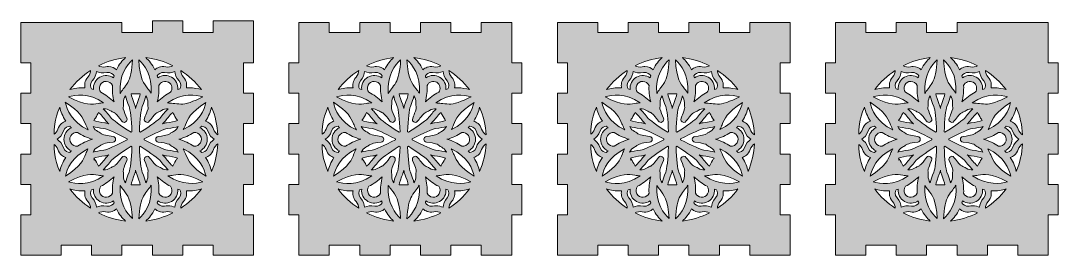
# Model space of a CAD drawing. Header units: inches. Extents: x 19 to 901, y 241 to 440.
import ezdxf

# ---------------------------------------------------------------- set-up
doc = ezdxf.new("R2010")
doc.units = ezdxf.units.IN
doc.header["$MEASUREMENT"] = 0
doc.layers.add('_U+0421_U+043B_U+043E_U+0439 1', color=7, linetype='Continuous')

# ---------------------------------------------------------------- blocks, each defined once
blk = doc.blocks.new('block 2')
at = {"layer": '_U+0421_U+043B_U+043E_U+0439 1', "true_color": 0x1a1523}
h = blk.add_hatch(color=250, dxfattribs=at)
h.dxf.hatch_style = 2
h.paths.add_polyline_path([(216.95, 404.65), (216.95, 440.41), (208.46, 440.41), (182.6, 440.41), (182.6, 430.51), (156.74, 430.51), (156.74, 440.41), (130.88, 440.41), (130.88, 430.51), (105.02, 430.51), (105.02, 439), (18.95, 439), (18.95, 404.65), (27.44, 404.65), (27.44, 378.79), (18.95, 378.79), (18.95, 352.93), (27.44, 352.93), (27.44, 327.07), (18.95, 327.07), (18.95, 301.21), (27.44, 301.21), (27.44, 275.35), (18.95, 275.35), (18.95, 240.98), (27.44, 240.98), (53.3, 240.98), (53.3, 249.49), (79.16, 249.49), (79.16, 240.98), (105.02, 240.98), (105.02, 249.49), (130.88, 249.49), (130.88, 240.98), (156.74, 240.98), (156.74, 249.49), (182.6, 249.49), (182.6, 240.98), (208.45, 240.98), (216.95, 240.98), (216.95, 275.35), (208.45, 275.35), (208.45, 301.21), (216.95, 301.21), (216.95, 327.07), (208.45, 327.07), (208.45, 352.93), (216.95, 352.93), (216.95, 378.79), (208.45, 378.79), (208.45, 404.65)])
edge = h.paths.add_edge_path()
edge.add_spline(control_points=[(186.63, 343.45), (185.15, 344.43), (183.62, 345.95), (182.84, 348.28), (181.43, 352.46), (178.43, 354.27), (176.13, 355.05), (178.93, 359.2), (180.41, 363.38), (181.2, 366.84), (184.37, 359.37), (186.19, 351.52), (186.63, 343.45)], knot_values=[0, 0, 0, 0, 1, 1, 1, 2, 2, 2, 3, 3, 3, 4, 4, 4, 4], degree=3, periodic=1)
edge = h.paths.add_edge_path()
edge.add_spline(control_points=[(177.64, 339.62), (177.64, 344.01), (175.22, 347.69), (171.33, 349.4), (171.78, 349.82), (172.21, 350.25), (172.62, 350.69), (174.14, 350.62), (176.97, 350.04), (178.1, 346.69), (179.26, 343.23), (181.45, 340.99), (183.45, 339.57), (181.45, 338.16), (179.26, 335.91), (178.1, 332.46), (176.98, 329.14), (174.15, 328.54), (172.61, 328.47), (172.21, 328.9), (171.78, 329.32), (171.33, 329.75), (175.21, 331.46), (177.64, 335.18), (177.64, 339.62)], knot_values=[0, 0, 0, 0, 1, 1, 1, 2, 2, 2, 3, 3, 3, 4, 4, 4, 5, 5, 5, 6, 6, 6, 7, 7, 7, 8, 8, 8, 8], degree=3, periodic=1)
edge = h.paths.add_edge_path()
edge.add_spline(control_points=[(166.14, 333.85), (162.46, 336.26), (158.18, 338.18), (153.36, 339.57), (158.18, 340.97), (162.47, 342.89), (166.14, 345.3), (168.33, 345.57), (170.43, 344.62), (171.68, 342.8), (172.95, 340.94), (173.04, 338.67), (171.91, 336.72), (170.73, 334.67), (168.48, 333.56), (166.14, 333.85)], knot_values=[0, 0, 0, 0, 1, 1, 1, 2, 2, 2, 3, 3, 3, 4, 4, 4, 5, 5, 5, 5], degree=3, periodic=1)
edge = h.paths.add_edge_path()
edge.add_spline(control_points=[(157.23, 347.79), (158.01, 349.18), (158.54, 350.56), (159.08, 351.98), (160.91, 356.77), (162.96, 362.17), (176.44, 370.98), (175.15, 364.98), (170.94, 354.5), (157.23, 347.79)], knot_values=[0, 0, 0, 0, 1, 1, 1, 2, 2, 2, 3, 3, 3, 3], degree=3, periodic=1)
edge = h.paths.add_edge_path()
edge.add_spline(control_points=[(155.15, 369.55), (155.15, 369.55), (155.15, 369.55), (155.15, 369.55), (152.56, 369.66), (150.4, 369.9), (148.51, 370.11), (146.79, 370.3), (145.27, 370.47), (143.83, 370.5), (156.72, 379.38), (168.01, 377.66), (173.86, 375.66), (165.89, 371.64), (158.99, 369.36), (155.15, 369.55)], knot_values=[0, 0, 0, 0, 1, 1, 1, 2, 2, 2, 3, 3, 3, 4, 4, 4, 5, 5, 5, 5], degree=3, periodic=1)
edge = h.paths.add_edge_path()
edge.add_spline(control_points=[(135.94, 337.09), (144.07, 336.19), (144.96, 335.51), (145.9, 334.8), (145.9, 334.8), (146.15, 334.62), (146.15, 334.62), (147.27, 333.8), (148.18, 333.26), (148.92, 332.83), (150.55, 331.88), (151.47, 331.34), (152.92, 328.58), (150.7, 329.36), (147.66, 329.86), (143.65, 330.45), (140.89, 330.86), (133.49, 334.11), (123.8, 339.16), (123.8, 339.16), (123.8, 339.99), (123.8, 339.99), (133.49, 345.04), (140.88, 348.28), (143.65, 348.69), (147.67, 349.29), (150.72, 349.79), (152.95, 350.58), (151.93, 348.62), (150.88, 347.32), (148.87, 346.27), (147.58, 345.6), (146.84, 345.04), (146.25, 344.59), (144.86, 343.54), (144.09, 342.96), (135.94, 342.06), (134.64, 341.91), (133.73, 340.89), (133.72, 339.57), (133.72, 338.26), (134.63, 337.23), (135.94, 337.09)], knot_values=[0, 0, 0, 0, 1, 1, 1, 2, 2, 2, 3, 3, 3, 4, 4, 4, 5, 5, 5, 6, 6, 6, 7, 7, 7, 8, 8, 8, 9, 9, 9, 10, 10, 10, 11, 11, 11, 12, 12, 12, 13, 13, 13, 14, 14, 14, 14], degree=3, periodic=1)
edge = h.paths.add_edge_path()
edge.add_spline(control_points=[(152.51, 297.17), (153.1, 296.99), (153.69, 296.83), (154.26, 296.69), (154.97, 295.33), (155.86, 292.57), (153.55, 289.94), (151.14, 287.21), (150.29, 284.19), (150.07, 281.76), (148.45, 282.5), (146.4, 283.11), (144.02, 283.11), (143.13, 283.11), (142.2, 283.03), (141.23, 282.83), (141.23, 282.83), (141.23, 282.83), (141.23, 282.83), (137.81, 282.14), (135.86, 284.3), (135.03, 285.59), (135.2, 286.16), (135.35, 286.74), (135.5, 287.34), (138.92, 284.83), (143.32, 284.57), (147.12, 286.76), (150.97, 288.98), (152.97, 292.94), (152.51, 297.17)], knot_values=[0, 0, 0, 0, 1, 1, 1, 2, 2, 2, 3, 3, 3, 4, 4, 4, 5, 5, 5, 6, 6, 6, 7, 7, 7, 8, 8, 8, 9, 9, 9, 10, 10, 10, 10], degree=3, periodic=1)
edge = h.paths.add_edge_path()
edge.add_spline(control_points=[(146.77, 293.17), (145.64, 291.22), (143.62, 290.17), (141.38, 290.34), (139.18, 290.51), (137.31, 291.86), (136.45, 293.88), (136.7, 298.27), (136.22, 302.94), (135.02, 307.81), (138.64, 304.33), (142.45, 301.58), (146.37, 299.61), (147.79, 297.72), (147.95, 295.22), (146.77, 293.17)], knot_values=[0, 0, 0, 0, 1, 1, 1, 2, 2, 2, 3, 3, 3, 4, 4, 4, 5, 5, 5, 5], degree=3, periodic=1)
edge = h.paths.add_edge_path()
edge.add_spline(control_points=[(138.58, 315.05), (137.45, 315.77), (136.57, 316.16), (135.79, 316.5), (135.11, 316.8), (134.53, 317.05), (133.91, 317.47), (131.86, 319.71), (130.58, 321.38), (129.64, 322.59), (128.05, 324.66), (127.09, 325.91), (125.2, 324.82), (124.1, 324.18), (123.65, 322.82), (124.16, 321.65), (127.45, 314.14), (127.35, 313.29), (127.13, 311.6), (127.03, 310.84), (126.91, 309.9), (126.97, 308.35), (127.07, 306.09), (126.48, 304.53), (125.29, 302.67), (124.86, 304.99), (123.76, 307.88), (122.27, 311.66), (121.24, 314.26), (120.35, 322.29), (119.88, 333.2), (119.88, 333.2), (120.6, 333.62), (120.6, 333.62), (129.82, 327.76), (136.33, 322.97), (138.07, 320.78), (140.59, 317.6), (142.55, 315.2), (144.35, 313.67), (142.15, 313.57), (140.49, 313.84), (138.58, 315.05)], knot_values=[0, 0, 0, 0, 1, 1, 1, 2, 2, 2, 3, 3, 3, 4, 4, 4, 5, 5, 5, 6, 6, 6, 7, 7, 7, 8, 8, 8, 9, 9, 9, 10, 10, 10, 11, 11, 11, 12, 12, 12, 13, 13, 13, 14, 14, 14, 14], degree=3, periodic=1)
edge = h.paths.add_edge_path()
edge.add_spline(control_points=[(127.11, 367.66), (127.19, 366.93), (127.26, 366.3), (127.21, 365.56), (126.28, 362.64), (125.48, 360.69), (124.9, 359.26), (123.88, 356.78), (123.32, 355.41), (125.2, 354.32), (127.09, 353.23), (128.05, 354.48), (129.64, 356.55), (130.58, 357.76), (131.85, 359.41), (133.87, 361.64), (134.5, 362.08), (135.1, 362.34), (135.79, 362.65), (136.57, 362.99), (137.45, 363.38), (138.58, 364.09), (140.49, 365.31), (142.13, 365.58), (144.35, 365.47), (142.55, 363.94), (140.59, 361.55), (138.07, 358.36), (136.33, 356.17), (129.82, 351.39), (120.6, 345.53), (120.6, 345.53), (119.88, 345.94), (119.88, 345.94), (120.35, 356.85), (121.24, 364.88), (122.27, 367.48), (123.76, 371.27), (124.86, 374.16), (125.29, 376.48), (126.48, 374.62), (127.07, 373.06), (126.97, 370.79), (126.92, 369.46), (127.02, 368.5), (127.11, 367.66)], knot_values=[0, 0, 0, 0, 1, 1, 1, 2, 2, 2, 3, 3, 3, 4, 4, 4, 5, 5, 5, 6, 6, 6, 7, 7, 7, 8, 8, 8, 9, 9, 9, 10, 10, 10, 11, 11, 11, 12, 12, 12, 13, 13, 13, 14, 14, 14, 15, 15, 15, 15], degree=3, periodic=1)
edge = h.paths.add_edge_path()
edge.add_spline(control_points=[(147.13, 392.39), (145.4, 393.39), (143.54, 393.88), (141.71, 393.88), (139.52, 393.88), (137.36, 393.17), (135.5, 391.8), (135.35, 392.4), (135.2, 392.99), (135.03, 393.56), (135.86, 394.85), (137.8, 397), (141.23, 396.32), (144.8, 395.6), (147.84, 396.37), (150.07, 397.39), (150.29, 394.95), (151.14, 391.94), (153.55, 389.2), (155.86, 386.58), (154.97, 383.82), (154.26, 382.45), (153.69, 382.32), (153.1, 382.16), (152.51, 381.98), (152.97, 386.21), (150.97, 390.17), (147.13, 392.39)], knot_values=[0, 0, 0, 0, 1, 1, 1, 2, 2, 2, 3, 3, 3, 4, 4, 4, 5, 5, 5, 6, 6, 6, 7, 7, 7, 8, 8, 8, 9, 9, 9, 9], degree=3, periodic=1)
edge = h.paths.add_edge_path()
edge.add_spline(control_points=[(136.45, 385.27), (137.09, 386.77), (138.33, 387.94), (139.87, 388.49), (141.47, 389.06), (143.23, 388.91), (144.67, 388.09), (146.13, 387.23), (147.15, 385.78), (147.45, 384.11), (147.75, 382.5), (147.35, 380.85), (146.37, 379.54), (142.45, 377.56), (138.64, 374.81), (135.02, 371.34), (136.22, 376.21), (136.7, 380.88), (136.45, 385.27)], knot_values=[0, 0, 0, 0, 1, 1, 1, 2, 2, 2, 3, 3, 3, 4, 4, 4, 5, 5, 5, 6, 6, 6, 6], degree=3, periodic=1)
edge = h.paths.add_edge_path()
edge.add_spline(control_points=[(148.37, 362.32), (148.49, 362.1), (148.64, 361.76), (148.85, 361.26), (149.23, 360.37), (150.97, 357.36), (151.55, 356.59), (151.55, 356.59), (151.56, 356.58), (151.56, 356.58), (151.85, 356.19), (152.07, 355.89), (152.22, 355.66), (150.71, 354.79), (145.73, 354.05), (142.91, 353.64), (142.02, 353.51), (140.84, 353.19), (139.4, 352.69), (140.56, 353.69), (141.42, 354.54), (141.98, 355.26), (143.76, 357.49), (146.89, 361.44), (148.37, 362.32)], knot_values=[0, 0, 0, 0, 1, 1, 1, 2, 2, 2, 3, 3, 3, 4, 4, 4, 5, 5, 5, 6, 6, 6, 7, 7, 7, 8, 8, 8, 8], degree=3, periodic=1)
edge = h.paths.add_edge_path()
edge.add_spline(control_points=[(141.99, 323.89), (141.99, 323.89), (141.98, 323.89), (141.98, 323.89), (141.42, 324.6), (140.56, 325.46), (139.41, 326.45), (140.84, 325.96), (142.02, 325.64), (142.92, 325.51), (145.73, 325.09), (150.72, 324.35), (152.23, 323.5), (152.08, 323.27), (151.85, 322.95), (151.55, 322.56), (150.97, 321.79), (149.23, 318.77), (148.85, 317.88), (148.65, 317.39), (148.49, 317.06), (148.38, 316.84), (146.88, 317.72), (143.75, 321.66), (141.99, 323.89)], knot_values=[0, 0, 0, 0, 1, 1, 1, 2, 2, 2, 3, 3, 3, 4, 4, 4, 5, 5, 5, 6, 6, 6, 7, 7, 7, 8, 8, 8, 8], degree=3, periodic=1)
edge = h.paths.add_edge_path()
edge.add_spline(control_points=[(172.55, 381.81), (169.73, 382.68), (166.22, 383.38), (162.22, 383.38), (161.44, 383.38), (160.63, 383.36), (159.81, 383.3), (160.29, 385.69), (160.23, 389.19), (157.31, 392.51), (155.67, 394.36), (155.11, 396.45), (155.01, 398.21), (161.7, 393.84), (167.69, 388.23), (172.55, 381.81)], knot_values=[0, 0, 0, 0, 1, 1, 1, 2, 2, 2, 3, 3, 3, 4, 4, 4, 5, 5, 5, 5], degree=3, periodic=1)
edge = h.paths.add_edge_path()
edge.add_spline(control_points=[(148.3, 402.09), (146.71, 401.29), (144.63, 400.73), (142.21, 401.22), (137.89, 402.08), (134.83, 400.4), (133, 398.8), (130.81, 403.29), (127.93, 406.67), (125.33, 409.07), (133.38, 408.08), (141.09, 405.74), (148.3, 402.09)], knot_values=[0, 0, 0, 0, 1, 1, 1, 2, 2, 2, 3, 3, 3, 4, 4, 4, 4], degree=3, periodic=1)
edge = h.paths.add_edge_path()
edge.add_spline(control_points=[(129.9, 378.71), (129.06, 380.17), (128.09, 381.36), (127.08, 382.59), (123.86, 386.52), (120.23, 390.95), (119.35, 407.13), (123.98, 403.08), (131.09, 394.23), (129.9, 378.71)], knot_values=[0, 0, 0, 0, 1, 1, 1, 2, 2, 2, 3, 3, 3, 3], degree=3, periodic=1)
edge = h.paths.add_edge_path()
edge.add_spline(control_points=[(119.39, 378.28), (119.91, 378.34), (120.28, 378.38), (120.53, 378.39), (120.52, 376.65), (118.67, 371.97), (117.62, 369.32), (117.28, 368.48), (116.97, 367.3), (116.68, 365.81), (116.4, 367.3), (116.09, 368.48), (115.75, 369.32), (114.7, 371.97), (112.85, 376.67), (112.83, 378.39), (113.33, 378.39), (114.1, 378.36), (114.93, 378.33), (117.16, 378.25), (118.78, 378.2), (119.39, 378.28)], knot_values=[0, 0, 0, 0, 1, 1, 1, 2, 2, 2, 3, 3, 3, 4, 4, 4, 5, 5, 5, 6, 6, 6, 7, 7, 7, 7], degree=3, periodic=1)
edge = h.paths.add_edge_path()
edge.add_spline(control_points=[(106.25, 311.48), (106.03, 313.2), (105.92, 314.14), (109.21, 321.65), (109.74, 322.86), (109.31, 324.16), (108.16, 324.82), (107.75, 325.06), (107.31, 325.17), (106.88, 325.17), (106.12, 325.17), (105.4, 324.81), (104.9, 324.14), (100.04, 317.53), (99.05, 317.11), (97.99, 316.67), (97.99, 316.67), (97.66, 316.54), (97.66, 316.54), (96.39, 315.98), (95.47, 315.45), (94.73, 315.03), (93.09, 314.09), (92.17, 313.57), (89.04, 313.69), (90.84, 315.22), (92.79, 317.61), (95.31, 320.78), (97.04, 322.97), (103.55, 327.76), (112.77, 333.62), (112.77, 333.62), (113.49, 333.2), (113.49, 333.2), (113.02, 322.29), (112.13, 314.26), (111.1, 311.66), (109.61, 307.88), (108.51, 304.99), (108.08, 302.67), (106.89, 304.52), (106.3, 306.09), (106.4, 308.35), (106.46, 309.82), (106.34, 310.74), (106.25, 311.48)], knot_values=[0, 0, 0, 0, 1, 1, 1, 2, 2, 2, 3, 3, 3, 4, 4, 4, 5, 5, 5, 6, 6, 6, 7, 7, 7, 8, 8, 8, 9, 9, 9, 10, 10, 10, 11, 11, 11, 12, 12, 12, 13, 13, 13, 14, 14, 14, 15, 15, 15, 15], degree=3, periodic=1)
edge = h.paths.add_edge_path()
edge.add_spline(control_points=[(96.92, 293.88), (96.06, 291.86), (94.18, 290.51), (91.98, 290.34), (89.74, 290.16), (87.72, 291.22), (86.6, 293.17), (85.42, 295.22), (85.58, 297.72), (86.99, 299.61), (90.92, 301.58), (94.73, 304.34), (98.35, 307.81), (97.15, 302.94), (96.67, 298.27), (96.92, 293.88)], knot_values=[0, 0, 0, 0, 1, 1, 1, 2, 2, 2, 3, 3, 3, 4, 4, 4, 5, 5, 5, 5], degree=3, periodic=1)
edge = h.paths.add_edge_path()
edge.add_spline(control_points=[(97.43, 342.06), (89.3, 342.96), (88.41, 343.63), (87.47, 344.35), (87.47, 344.35), (87.22, 344.53), (87.22, 344.53), (86.1, 345.35), (85.18, 345.89), (84.45, 346.32), (82.82, 347.27), (81.89, 347.81), (80.45, 350.57), (82.67, 349.78), (85.71, 349.29), (89.72, 348.7), (92.48, 348.29), (99.88, 345.04), (109.57, 339.99), (109.57, 339.99), (109.57, 339.16), (109.57, 339.16), (99.88, 334.11), (92.49, 330.86), (89.72, 330.45), (85.7, 329.86), (82.65, 329.36), (80.42, 328.57), (81.44, 330.53), (82.49, 331.82), (84.5, 332.87), (85.79, 333.55), (86.53, 334.11), (87.12, 334.55), (88.51, 335.61), (89.28, 336.18), (97.43, 337.09), (98.73, 337.23), (99.64, 338.26), (99.64, 339.57), (99.64, 340.89), (98.73, 341.91), (97.43, 342.06)], knot_values=[0, 0, 0, 0, 1, 1, 1, 2, 2, 2, 3, 3, 3, 4, 4, 4, 5, 5, 5, 6, 6, 6, 7, 7, 7, 8, 8, 8, 9, 9, 9, 10, 10, 10, 11, 11, 11, 12, 12, 12, 13, 13, 13, 14, 14, 14, 14], degree=3, periodic=1)
edge = h.paths.add_edge_path()
edge.add_spline(control_points=[(81.14, 355.64), (81.28, 355.85), (81.49, 356.16), (81.82, 356.59), (82.4, 357.36), (84.14, 360.37), (84.51, 361.26), (84.72, 361.75), (84.88, 362.08), (84.99, 362.31), (86.49, 361.43), (89.62, 357.49), (91.39, 355.26), (91.95, 354.54), (92.81, 353.69), (93.96, 352.69), (92.52, 353.19), (91.35, 353.51), (90.45, 353.64), (87.64, 354.06), (82.65, 354.8), (81.14, 355.64)], knot_values=[0, 0, 0, 0, 1, 1, 1, 2, 2, 2, 3, 3, 3, 4, 4, 4, 5, 5, 5, 6, 6, 6, 7, 7, 7, 7], degree=3, periodic=1)
edge = h.paths.add_edge_path()
edge.add_spline(control_points=[(81.15, 323.49), (82.66, 324.35), (87.64, 325.09), (90.46, 325.51), (91.35, 325.64), (92.53, 325.96), (93.97, 326.45), (92.81, 325.46), (91.95, 324.6), (91.38, 323.88), (89.61, 321.65), (86.48, 317.7), (85, 316.83), (84.88, 317.05), (84.73, 317.39), (84.51, 317.89), (84.14, 318.78), (82.4, 321.79), (81.82, 322.56), (81.82, 322.56), (81.02, 321.96), (81.02, 321.96), (81.02, 321.96), (81.82, 322.56), (81.82, 322.56), (81.5, 322.98), (81.29, 323.28), (81.15, 323.49)], knot_values=[0, 0, 0, 0, 1, 1, 1, 2, 2, 2, 3, 3, 3, 4, 4, 4, 5, 5, 5, 6, 6, 6, 7, 7, 7, 8, 8, 8, 9, 9, 9, 9], degree=3, periodic=1)
edge = h.paths.add_edge_path()
edge.add_spline(control_points=[(112.77, 345.53), (103.55, 351.39), (97.04, 356.17), (95.31, 358.36), (92.79, 361.54), (90.84, 363.92), (89.04, 365.46), (92.17, 365.59), (93.09, 365.05), (94.73, 364.12), (95.47, 363.7), (96.39, 363.17), (97.66, 362.61), (97.66, 362.61), (97.99, 362.47), (97.99, 362.47), (99.05, 362.03), (100.04, 361.62), (104.9, 355.01), (105.67, 353.97), (107.04, 353.68), (108.17, 354.33), (109.31, 354.99), (109.74, 356.29), (109.21, 357.49), (108.03, 360.18), (107.03, 362.82), (106.16, 365.56), (106.11, 366.3), (106.18, 366.93), (106.25, 367.66), (106.35, 368.51), (106.45, 369.46), (106.4, 370.8), (106.3, 373.06), (106.89, 374.62), (108.08, 376.48), (108.51, 374.16), (109.61, 371.27), (111.1, 367.48), (112.13, 364.89), (113.02, 356.86), (113.49, 345.95), (113.49, 345.95), (112.77, 345.53), (112.77, 345.53)], knot_values=[0, 0, 0, 0, 1, 1, 1, 2, 2, 2, 3, 3, 3, 4, 4, 4, 5, 5, 5, 6, 6, 6, 7, 7, 7, 8, 8, 8, 9, 9, 9, 10, 10, 10, 11, 11, 11, 12, 12, 12, 13, 13, 13, 14, 14, 14, 15, 15, 15, 15], degree=3, periodic=1)
edge = h.paths.add_edge_path()
edge.add_spline(control_points=[(98.35, 371.33), (94.73, 374.81), (90.92, 377.56), (87, 379.54), (85.68, 381.29), (85.44, 383.59), (86.4, 385.59), (87.37, 387.62), (89.29, 388.83), (91.54, 388.83), (93.91, 388.83), (95.99, 387.44), (96.92, 385.27), (96.67, 380.88), (97.15, 376.21), (98.35, 371.33)], knot_values=[0, 0, 0, 0, 1, 1, 1, 2, 2, 2, 3, 3, 3, 4, 4, 4, 5, 5, 5, 5], degree=3, periodic=1)
edge = h.paths.add_edge_path()
edge.add_spline(control_points=[(114.01, 407.13), (113.52, 398.25), (112.03, 391.14), (109.96, 387.87), (108.59, 385.72), (107.32, 383.99), (106.19, 382.46), (105.15, 381.05), (104.23, 379.79), (103.48, 378.53), (102.23, 394.16), (109.37, 403.06), (114.01, 407.13)], knot_values=[0, 0, 0, 0, 1, 1, 1, 2, 2, 2, 3, 3, 3, 4, 4, 4, 4], degree=3, periodic=1)
edge = h.paths.add_edge_path()
edge.add_spline(control_points=[(108.04, 409.07), (105.44, 406.67), (102.56, 403.29), (100.37, 398.8), (98.89, 400.1), (96.59, 401.45), (93.46, 401.45), (92.74, 401.45), (91.97, 401.38), (91.15, 401.22), (88.72, 400.73), (86.64, 401.29), (85.06, 402.08), (92.27, 405.74), (99.98, 408.08), (108.04, 409.07)], knot_values=[0, 0, 0, 0, 1, 1, 1, 2, 2, 2, 3, 3, 3, 4, 4, 4, 5, 5, 5, 5], degree=3, periodic=1)
edge = h.paths.add_edge_path()
edge.add_spline(control_points=[(79.82, 389.2), (82.22, 391.93), (83.08, 394.95), (83.3, 397.39), (85.53, 396.37), (88.57, 395.59), (92.14, 396.32), (95.57, 397), (97.51, 394.85), (98.34, 393.56), (98.17, 392.99), (98.01, 392.4), (97.87, 391.8), (94.44, 394.32), (90.02, 394.58), (86.19, 392.37), (82.37, 390.16), (80.39, 386.21), (80.86, 381.98), (80.26, 382.16), (79.67, 382.32), (79.09, 382.46), (78.39, 383.81), (77.49, 386.55), (79.82, 389.2)], knot_values=[0, 0, 0, 0, 1, 1, 1, 2, 2, 2, 3, 3, 3, 4, 4, 4, 5, 5, 5, 6, 6, 6, 7, 7, 7, 8, 8, 8, 8], degree=3, periodic=1)
edge = h.paths.add_edge_path()
edge.add_spline(control_points=[(78.35, 398.21), (78.25, 396.44), (77.69, 394.35), (76.06, 392.51), (73.14, 389.19), (73.08, 385.69), (73.56, 383.3), (68.56, 383.65), (64.19, 382.85), (60.81, 381.81), (65.7, 388.29), (71.58, 393.79), (78.35, 398.21)], knot_values=[0, 0, 0, 0, 1, 1, 1, 2, 2, 2, 3, 3, 3, 4, 4, 4, 4], degree=3, periodic=1)
edge = h.paths.add_edge_path()
edge.add_spline(control_points=[(89.42, 370.58), (87.79, 370.57), (86.32, 370.33), (84.79, 370.09), (79.7, 369.26), (73.97, 368.33), (59.51, 375.66), (65.34, 377.65), (76.57, 379.37), (89.42, 370.58)], knot_values=[0, 0, 0, 0, 1, 1, 1, 2, 2, 2, 3, 3, 3, 3], degree=3, periodic=1)
edge = h.paths.add_edge_path()
edge.add_spline(control_points=[(62.04, 329.75), (61.6, 329.33), (61.17, 328.9), (60.76, 328.47), (59.23, 328.54), (56.39, 329.15), (55.27, 332.46), (54.11, 335.91), (51.92, 338.16), (49.92, 339.57), (51.92, 340.99), (54.11, 343.23), (55.27, 346.69), (56.39, 350), (59.23, 350.6), (60.76, 350.68), (61.17, 350.25), (61.6, 349.82), (62.04, 349.4), (58.15, 347.68), (55.73, 343.97), (55.73, 339.53), (55.73, 335.14), (58.15, 331.46), (62.04, 329.75)], knot_values=[0, 0, 0, 0, 1, 1, 1, 2, 2, 2, 3, 3, 3, 4, 4, 4, 5, 5, 5, 6, 6, 6, 7, 7, 7, 8, 8, 8, 8], degree=3, periodic=1)
edge = h.paths.add_edge_path()
edge.add_spline(control_points=[(61.7, 336.35), (60.42, 338.2), (60.33, 340.48), (61.46, 342.43), (62.64, 344.48), (64.88, 345.59), (67.23, 345.3), (70.91, 342.89), (75.19, 340.97), (80.01, 339.57), (75.19, 338.18), (70.91, 336.26), (67.23, 333.84), (65.04, 333.58), (62.95, 334.53), (61.7, 336.35)], knot_values=[0, 0, 0, 0, 1, 1, 1, 2, 2, 2, 3, 3, 3, 4, 4, 4, 5, 5, 5, 5], degree=3, periodic=1)
edge = h.paths.add_edge_path()
edge.add_spline(control_points=[(73.91, 352.82), (73.91, 352.82), (74.33, 351.85), (74.33, 351.85), (75.02, 350.28), (75.63, 348.88), (76.33, 347.63), (62.18, 354.35), (58.04, 364.99), (56.84, 371.04), (69.61, 362.76), (71.52, 358.34), (73.91, 352.82)], knot_values=[0, 0, 0, 0, 1, 1, 1, 2, 2, 2, 3, 3, 3, 4, 4, 4, 4], degree=3, periodic=1)
edge = h.paths.add_edge_path()
edge.add_spline(control_points=[(57.24, 355.05), (54.94, 354.27), (51.94, 352.46), (50.53, 348.28), (49.84, 346.22), (48.56, 344.8), (47.31, 343.85), (47.25, 348.22), (47.37, 355.7), (52.17, 366.85), (52.95, 363.39), (54.44, 359.2), (57.24, 355.05)], knot_values=[0, 0, 0, 0, 1, 1, 1, 2, 2, 2, 3, 3, 3, 4, 4, 4, 4], degree=3, periodic=1)
edge = h.paths.add_edge_path()
edge.add_spline(control_points=[(52.17, 312.29), (47.39, 323.39), (47.26, 330.9), (47.31, 335.29), (48.56, 334.34), (49.84, 332.92), (50.53, 330.86), (51.94, 326.68), (54.94, 324.87), (57.24, 324.09), (54.44, 319.94), (52.95, 315.75), (52.17, 312.29)], knot_values=[0, 0, 0, 0, 1, 1, 1, 2, 2, 2, 3, 3, 3, 4, 4, 4, 4], degree=3, periodic=1)
edge = h.paths.add_edge_path()
edge.add_spline(control_points=[(76.14, 331.36), (75.36, 329.97), (74.83, 328.59), (74.29, 327.17), (72.45, 322.37), (70.38, 316.96), (56.93, 308.16), (58.22, 314.17), (62.43, 324.64), (76.14, 331.36)], knot_values=[0, 0, 0, 0, 1, 1, 1, 2, 2, 2, 3, 3, 3, 3], degree=3, periodic=1)
edge = h.paths.add_edge_path()
edge.add_spline(control_points=[(84.75, 309.05), (86.29, 308.81), (87.78, 308.57), (89.41, 308.56), (76.56, 299.77), (65.34, 301.5), (59.51, 303.48), (73.94, 310.8), (79.67, 309.87), (84.75, 309.05)], knot_values=[0, 0, 0, 0, 1, 1, 1, 2, 2, 2, 3, 3, 3, 3], degree=3, periodic=1)
edge = h.paths.add_edge_path()
edge.add_spline(control_points=[(60.82, 297.33), (64.2, 296.29), (68.56, 295.49), (73.56, 295.85), (73.08, 293.46), (73.14, 289.95), (76.06, 286.64), (77.7, 284.78), (78.26, 282.7), (78.36, 280.93), (71.67, 285.31), (65.68, 290.92), (60.82, 297.33)], knot_values=[0, 0, 0, 0, 1, 1, 1, 2, 2, 2, 3, 3, 3, 4, 4, 4, 4], degree=3, periodic=1)
edge = h.paths.add_edge_path()
edge.add_spline(control_points=[(79.1, 296.69), (79.68, 296.83), (80.26, 296.99), (80.86, 297.17), (80.39, 292.94), (82.37, 288.99), (86.18, 286.79), (90.02, 284.57), (94.44, 284.83), (97.87, 287.34), (98.01, 286.74), (98.17, 286.16), (98.34, 285.59), (97.51, 284.3), (95.57, 282.14), (92.14, 282.83), (88.57, 283.55), (85.52, 282.78), (83.3, 281.76), (83.08, 284.19), (82.22, 287.21), (79.82, 289.94), (77.51, 292.57), (78.4, 295.33), (79.1, 296.69)], knot_values=[0, 0, 0, 0, 1, 1, 1, 2, 2, 2, 3, 3, 3, 4, 4, 4, 5, 5, 5, 6, 6, 6, 7, 7, 7, 8, 8, 8, 8], degree=3, periodic=1)
edge = h.paths.add_edge_path()
edge.add_spline(control_points=[(85.07, 277.06), (86.66, 277.85), (88.74, 278.42), (91.15, 277.93), (95.48, 277.06), (98.54, 278.75), (100.37, 280.35), (102.56, 275.86), (105.44, 272.48), (108.04, 270.07), (99.99, 271.06), (92.28, 273.4), (85.07, 277.06)], knot_values=[0, 0, 0, 0, 1, 1, 1, 2, 2, 2, 3, 3, 3, 4, 4, 4, 4], degree=3, periodic=1)
edge = h.paths.add_edge_path()
edge.add_spline(control_points=[(103.53, 300.34), (104.36, 298.93), (105.31, 297.76), (106.29, 296.56), (109.5, 292.64), (113.12, 288.21), (114.01, 272.12), (109.45, 276.24), (102.49, 285.12), (103.53, 300.34)], knot_values=[0, 0, 0, 0, 1, 1, 1, 2, 2, 2, 3, 3, 3, 3], degree=3, periodic=1)
edge = h.paths.add_edge_path()
edge.add_spline(control_points=[(113.99, 300.87), (113.45, 300.8), (113.09, 300.77), (112.85, 300.76), (112.85, 302.5), (114.7, 307.18), (115.75, 309.82), (116.09, 310.67), (116.4, 311.84), (116.68, 313.34), (116.97, 311.84), (117.28, 310.67), (117.62, 309.82), (118.67, 307.17), (120.52, 302.48), (120.54, 300.76), (120.26, 300.77), (119.88, 300.81), (119.38, 300.87), (118.42, 300.99), (114.94, 300.99), (113.99, 300.87)], knot_values=[0, 0, 0, 0, 1, 1, 1, 2, 2, 2, 3, 3, 3, 4, 4, 4, 5, 5, 5, 6, 6, 6, 7, 7, 7, 7], degree=3, periodic=1)
edge = h.paths.add_edge_path()
edge.add_spline(control_points=[(119.36, 272.02), (119.85, 280.9), (121.34, 288), (123.41, 291.27), (124.78, 293.43), (126.05, 295.16), (127.17, 296.68), (128.21, 298.1), (129.14, 299.35), (129.89, 300.61), (131.14, 284.99), (124, 276.08), (119.36, 272.02)], knot_values=[0, 0, 0, 0, 1, 1, 1, 2, 2, 2, 3, 3, 3, 4, 4, 4, 4], degree=3, periodic=1)
edge = h.paths.add_edge_path()
edge.add_spline(control_points=[(125.33, 270.07), (127.93, 272.48), (130.81, 275.86), (133, 280.35), (134.82, 278.74), (137.89, 277.06), (142.22, 277.93), (144.64, 278.42), (146.73, 277.86), (148.31, 277.06), (141.18, 273.46), (133.32, 271.07), (125.33, 270.07)], knot_values=[0, 0, 0, 0, 1, 1, 1, 2, 2, 2, 3, 3, 3, 4, 4, 4, 4], degree=3, periodic=1)
edge = h.paths.add_edge_path()
edge.add_spline(control_points=[(155.01, 280.93), (155.11, 282.7), (155.67, 284.78), (157.3, 286.64), (160.23, 289.95), (160.29, 293.46), (159.81, 295.85), (164.81, 295.49), (169.18, 296.29), (172.56, 297.34), (167.67, 290.86), (161.78, 285.35), (155.01, 280.93)], knot_values=[0, 0, 0, 0, 1, 1, 1, 2, 2, 2, 3, 3, 3, 4, 4, 4, 4], degree=3, periodic=1)
edge = h.paths.add_edge_path()
edge.add_spline(control_points=[(144.11, 308.54), (145.83, 308.54), (147.35, 308.8), (148.92, 309.07), (153.82, 309.9), (159.34, 310.84), (173.77, 303.53), (167.92, 301.65), (156.76, 300.06), (144.11, 308.54)], knot_values=[0, 0, 0, 0, 1, 1, 1, 2, 2, 2, 3, 3, 3, 3], degree=3, periodic=1)
edge = h.paths.add_edge_path()
edge.add_spline(control_points=[(159.47, 326.3), (159.47, 326.3), (159.04, 327.29), (159.04, 327.29), (158.35, 328.87), (157.74, 330.26), (157.04, 331.52), (171.19, 324.79), (175.33, 314.16), (176.53, 308.1), (163.76, 316.39), (161.85, 320.79), (159.47, 326.3)], knot_values=[0, 0, 0, 0, 1, 1, 1, 2, 2, 2, 3, 3, 3, 4, 4, 4, 4], degree=3, periodic=1)
edge = h.paths.add_edge_path()
edge.add_spline(control_points=[(181.2, 312.31), (180.42, 315.76), (178.93, 319.95), (176.13, 324.09), (178.43, 324.87), (181.43, 326.68), (182.84, 330.86), (183.63, 333.21), (185.15, 334.73), (186.63, 335.7), (186.19, 327.63), (184.37, 319.78), (181.2, 312.31)], knot_values=[0, 0, 0, 0, 1, 1, 1, 2, 2, 2, 3, 3, 3, 4, 4, 4, 4], degree=3, periodic=1)
h = blk.add_hatch(color=250, dxfattribs=at)
h.dxf.hatch_style = 2
h.paths.add_polyline_path([(445, 378.79), (445, 404.65), (436.51, 404.65), (436.51, 430.51), (436.51, 439), (410.65, 439), (410.65, 430.51), (384.79, 430.51), (384.79, 439), (358.93, 439), (358.93, 430.51), (333.07, 430.51), (333.07, 439), (307.21, 439), (307.21, 430.51), (281.35, 430.51), (281.35, 439), (255.5, 439), (255.5, 430.51), (255.5, 404.65), (246.97, 404.65), (246.97, 378.79), (255.5, 378.79), (255.5, 352.93), (246.97, 352.93), (246.97, 327.07), (255.5, 327.07), (255.5, 301.21), (246.97, 301.21), (246.97, 275.35), (255.5, 275.35), (255.5, 249.49), (255.5, 240.98), (281.35, 240.98), (281.35, 249.49), (307.21, 249.49), (307.21, 240.98), (333.07, 240.98), (333.07, 249.49), (358.93, 249.49), (358.93, 240.98), (384.79, 240.98), (384.79, 249.49), (410.65, 249.49), (410.65, 240.98), (436.51, 240.98), (436.51, 249.49), (436.51, 275.35), (445, 275.35), (445, 301.21), (436.51, 301.21), (436.51, 327.07), (445, 327.07), (445, 352.93), (436.51, 352.93), (436.51, 378.79)])
edge = h.paths.add_edge_path()
edge.add_spline(control_points=[(414.69, 343.45), (413.2, 344.43), (411.68, 345.95), (410.89, 348.28), (409.48, 352.46), (406.49, 354.27), (404.18, 355.05), (406.98, 359.2), (408.47, 363.38), (409.25, 366.84), (412.42, 359.37), (414.24, 351.52), (414.69, 343.45)], knot_values=[0, 0, 0, 0, 1, 1, 1, 2, 2, 2, 3, 3, 3, 4, 4, 4, 4], degree=3, periodic=1)
edge = h.paths.add_edge_path()
edge.add_spline(control_points=[(405.7, 339.62), (405.7, 344.01), (403.27, 347.69), (399.38, 349.4), (399.83, 349.82), (400.26, 350.25), (400.68, 350.69), (402.2, 350.62), (405.02, 350.04), (406.15, 346.69), (407.32, 343.23), (409.51, 340.99), (411.5, 339.57), (409.51, 338.16), (407.32, 335.91), (406.15, 332.46), (405.04, 329.14), (402.2, 328.54), (400.67, 328.47), (400.26, 328.9), (399.83, 329.32), (399.38, 329.75), (403.27, 331.46), (405.7, 335.18), (405.7, 339.62)], knot_values=[0, 0, 0, 0, 1, 1, 1, 2, 2, 2, 3, 3, 3, 4, 4, 4, 5, 5, 5, 6, 6, 6, 7, 7, 7, 8, 8, 8, 8], degree=3, periodic=1)
edge = h.paths.add_edge_path()
edge.add_spline(control_points=[(394.2, 333.85), (390.52, 336.26), (386.23, 338.18), (381.42, 339.57), (386.23, 340.97), (390.52, 342.89), (394.2, 345.3), (396.38, 345.57), (398.48, 344.62), (399.73, 342.8), (401, 340.94), (401.09, 338.67), (399.96, 336.72), (398.78, 334.67), (396.54, 333.56), (394.2, 333.85)], knot_values=[0, 0, 0, 0, 1, 1, 1, 2, 2, 2, 3, 3, 3, 4, 4, 4, 5, 5, 5, 5], degree=3, periodic=1)
edge = h.paths.add_edge_path()
edge.add_spline(control_points=[(385.29, 347.79), (386.07, 349.18), (386.59, 350.56), (387.14, 351.98), (388.96, 356.77), (391.02, 362.17), (404.49, 370.98), (403.2, 364.98), (398.99, 354.5), (385.29, 347.79)], knot_values=[0, 0, 0, 0, 1, 1, 1, 2, 2, 2, 3, 3, 3, 3], degree=3, periodic=1)
edge = h.paths.add_edge_path()
edge.add_spline(control_points=[(383.21, 369.55), (383.21, 369.55), (383.2, 369.55), (383.2, 369.55), (380.61, 369.66), (378.46, 369.9), (376.56, 370.11), (374.85, 370.3), (373.33, 370.47), (371.88, 370.5), (384.78, 379.38), (396.06, 377.66), (401.91, 375.66), (393.94, 371.64), (387.05, 369.36), (383.21, 369.55)], knot_values=[0, 0, 0, 0, 1, 1, 1, 2, 2, 2, 3, 3, 3, 4, 4, 4, 5, 5, 5, 5], degree=3, periodic=1)
edge = h.paths.add_edge_path()
edge.add_spline(control_points=[(363.99, 337.09), (372.13, 336.19), (373.02, 335.51), (373.96, 334.8), (373.96, 334.8), (374.2, 334.62), (374.2, 334.62), (375.32, 333.8), (376.24, 333.26), (376.97, 332.83), (378.6, 331.88), (379.53, 331.34), (380.98, 328.58), (378.75, 329.36), (375.71, 329.86), (371.7, 330.45), (368.94, 330.86), (361.54, 334.11), (351.85, 339.16), (351.85, 339.16), (351.86, 339.99), (351.86, 339.99), (361.54, 345.04), (368.94, 348.28), (371.7, 348.69), (375.73, 349.29), (378.78, 349.79), (381, 350.58), (379.99, 348.62), (378.93, 347.32), (376.93, 346.27), (375.63, 345.6), (374.9, 345.04), (374.3, 344.59), (372.91, 343.54), (372.15, 342.96), (363.99, 342.06), (362.69, 341.91), (361.78, 340.89), (361.78, 339.57), (361.78, 338.26), (362.69, 337.23), (363.99, 337.09)], knot_values=[0, 0, 0, 0, 1, 1, 1, 2, 2, 2, 3, 3, 3, 4, 4, 4, 5, 5, 5, 6, 6, 6, 7, 7, 7, 8, 8, 8, 9, 9, 9, 10, 10, 10, 11, 11, 11, 12, 12, 12, 13, 13, 13, 14, 14, 14, 14], degree=3, periodic=1)
edge = h.paths.add_edge_path()
edge.add_spline(control_points=[(380.57, 297.17), (381.16, 296.99), (381.74, 296.83), (382.32, 296.69), (383.02, 295.33), (383.92, 292.57), (381.61, 289.94), (379.2, 287.21), (378.35, 284.19), (378.12, 281.76), (376.5, 282.5), (374.45, 283.11), (372.07, 283.11), (371.19, 283.11), (370.26, 283.03), (369.28, 282.83), (369.28, 282.83), (369.28, 282.83), (369.28, 282.83), (365.87, 282.14), (363.92, 284.3), (363.09, 285.59), (363.25, 286.16), (363.41, 286.74), (363.55, 287.34), (366.98, 284.83), (371.38, 284.57), (375.18, 286.76), (379.02, 288.98), (381.02, 292.94), (380.57, 297.17)], knot_values=[0, 0, 0, 0, 1, 1, 1, 2, 2, 2, 3, 3, 3, 4, 4, 4, 5, 5, 5, 6, 6, 6, 7, 7, 7, 8, 8, 8, 9, 9, 9, 10, 10, 10, 10], degree=3, periodic=1)
edge = h.paths.add_edge_path()
edge.add_spline(control_points=[(374.82, 293.17), (373.7, 291.22), (371.68, 290.17), (369.43, 290.34), (367.24, 290.51), (365.37, 291.86), (364.51, 293.88), (364.76, 298.27), (364.28, 302.94), (363.08, 307.81), (366.7, 304.33), (370.5, 301.58), (374.43, 299.61), (375.85, 297.72), (376.01, 295.22), (374.82, 293.17)], knot_values=[0, 0, 0, 0, 1, 1, 1, 2, 2, 2, 3, 3, 3, 4, 4, 4, 5, 5, 5, 5], degree=3, periodic=1)
edge = h.paths.add_edge_path()
edge.add_spline(control_points=[(366.63, 315.05), (365.5, 315.77), (364.62, 316.16), (363.84, 316.5), (363.17, 316.8), (362.58, 317.05), (361.97, 317.47), (359.92, 319.71), (358.64, 321.38), (357.7, 322.59), (356.1, 324.66), (355.14, 325.91), (353.26, 324.82), (352.15, 324.18), (351.7, 322.82), (352.21, 321.65), (355.51, 314.14), (355.4, 313.29), (355.18, 311.6), (355.08, 310.84), (354.96, 309.9), (355.03, 308.35), (355.12, 306.09), (354.53, 304.53), (353.34, 302.67), (352.91, 304.99), (351.82, 307.88), (350.32, 311.66), (349.29, 314.26), (348.41, 322.29), (347.94, 333.2), (347.94, 333.2), (348.66, 333.62), (348.66, 333.62), (357.87, 327.76), (364.38, 322.97), (366.12, 320.78), (368.65, 317.6), (370.6, 315.2), (372.4, 313.67), (370.2, 313.57), (368.55, 313.84), (366.63, 315.05)], knot_values=[0, 0, 0, 0, 1, 1, 1, 2, 2, 2, 3, 3, 3, 4, 4, 4, 5, 5, 5, 6, 6, 6, 7, 7, 7, 8, 8, 8, 9, 9, 9, 10, 10, 10, 11, 11, 11, 12, 12, 12, 13, 13, 13, 14, 14, 14, 14], degree=3, periodic=1)
edge = h.paths.add_edge_path()
edge.add_spline(control_points=[(355.17, 367.66), (355.25, 366.93), (355.32, 366.3), (355.27, 365.56), (354.33, 362.64), (353.54, 360.69), (352.95, 359.26), (351.94, 356.78), (351.38, 355.41), (353.26, 354.32), (355.14, 353.23), (356.1, 354.48), (357.7, 356.55), (358.63, 357.76), (359.9, 359.41), (361.93, 361.64), (362.56, 362.08), (363.15, 362.34), (363.84, 362.65), (364.62, 362.99), (365.51, 363.38), (366.63, 364.09), (368.55, 365.31), (370.19, 365.58), (372.4, 365.47), (370.6, 363.94), (368.65, 361.55), (366.12, 358.36), (364.38, 356.17), (357.87, 351.39), (348.66, 345.53), (348.66, 345.53), (347.94, 345.94), (347.94, 345.94), (348.4, 356.85), (349.29, 364.88), (350.32, 367.48), (351.82, 371.27), (352.91, 374.16), (353.34, 376.48), (354.53, 374.62), (355.12, 373.06), (355.03, 370.79), (354.97, 369.46), (355.08, 368.5), (355.17, 367.66)], knot_values=[0, 0, 0, 0, 1, 1, 1, 2, 2, 2, 3, 3, 3, 4, 4, 4, 5, 5, 5, 6, 6, 6, 7, 7, 7, 8, 8, 8, 9, 9, 9, 10, 10, 10, 11, 11, 11, 12, 12, 12, 13, 13, 13, 14, 14, 14, 15, 15, 15, 15], degree=3, periodic=1)
edge = h.paths.add_edge_path()
edge.add_spline(control_points=[(375.18, 392.39), (373.45, 393.39), (371.6, 393.88), (369.76, 393.88), (367.57, 393.88), (365.42, 393.17), (363.55, 391.8), (363.41, 392.4), (363.25, 392.99), (363.08, 393.56), (363.92, 394.85), (365.86, 397), (369.28, 396.32), (372.85, 395.6), (375.9, 396.37), (378.12, 397.39), (378.35, 394.95), (379.2, 391.94), (381.61, 389.2), (383.92, 386.58), (383.02, 383.82), (382.32, 382.45), (381.74, 382.32), (381.16, 382.16), (380.57, 381.98), (381.02, 386.21), (379.02, 390.17), (375.18, 392.39)], knot_values=[0, 0, 0, 0, 1, 1, 1, 2, 2, 2, 3, 3, 3, 4, 4, 4, 5, 5, 5, 6, 6, 6, 7, 7, 7, 8, 8, 8, 9, 9, 9, 9], degree=3, periodic=1)
edge = h.paths.add_edge_path()
edge.add_spline(control_points=[(364.51, 385.27), (365.15, 386.77), (366.38, 387.94), (367.92, 388.49), (369.53, 389.06), (371.28, 388.91), (372.73, 388.09), (374.19, 387.23), (375.2, 385.78), (375.51, 384.11), (375.8, 382.5), (375.41, 380.85), (374.43, 379.54), (370.5, 377.56), (366.7, 374.81), (363.08, 371.34), (364.28, 376.21), (364.76, 380.88), (364.51, 385.27)], knot_values=[0, 0, 0, 0, 1, 1, 1, 2, 2, 2, 3, 3, 3, 4, 4, 4, 5, 5, 5, 6, 6, 6, 6], degree=3, periodic=1)
edge = h.paths.add_edge_path()
edge.add_spline(control_points=[(376.43, 362.32), (376.54, 362.1), (376.7, 361.76), (376.91, 361.26), (377.28, 360.37), (379.02, 357.36), (379.61, 356.59), (379.61, 356.59), (379.61, 356.58), (379.61, 356.58), (379.9, 356.19), (380.12, 355.89), (380.28, 355.66), (378.76, 354.79), (373.78, 354.05), (370.97, 353.64), (370.07, 353.51), (368.9, 353.19), (367.46, 352.69), (368.61, 353.69), (369.47, 354.54), (370.04, 355.26), (371.81, 357.49), (374.94, 361.44), (376.43, 362.32)], knot_values=[0, 0, 0, 0, 1, 1, 1, 2, 2, 2, 3, 3, 3, 4, 4, 4, 5, 5, 5, 6, 6, 6, 7, 7, 7, 8, 8, 8, 8], degree=3, periodic=1)
edge = h.paths.add_edge_path()
edge.add_spline(control_points=[(370.04, 323.89), (370.04, 323.89), (370.04, 323.89), (370.04, 323.89), (369.47, 324.6), (368.61, 325.46), (367.46, 326.45), (368.9, 325.96), (370.07, 325.64), (370.97, 325.51), (373.79, 325.09), (378.78, 324.35), (380.28, 323.5), (380.13, 323.27), (379.91, 322.95), (379.61, 322.56), (379.03, 321.79), (377.29, 318.77), (376.91, 317.88), (376.7, 317.39), (376.55, 317.06), (376.44, 316.84), (374.93, 317.72), (371.81, 321.66), (370.04, 323.89)], knot_values=[0, 0, 0, 0, 1, 1, 1, 2, 2, 2, 3, 3, 3, 4, 4, 4, 5, 5, 5, 6, 6, 6, 7, 7, 7, 8, 8, 8, 8], degree=3, periodic=1)
edge = h.paths.add_edge_path()
edge.add_spline(control_points=[(400.61, 381.81), (397.78, 382.68), (394.27, 383.38), (390.28, 383.38), (389.49, 383.38), (388.69, 383.36), (387.87, 383.3), (388.35, 385.69), (388.28, 389.19), (385.36, 392.51), (383.72, 394.36), (383.17, 396.45), (383.06, 398.21), (389.75, 393.84), (395.75, 388.23), (400.61, 381.81)], knot_values=[0, 0, 0, 0, 1, 1, 1, 2, 2, 2, 3, 3, 3, 4, 4, 4, 5, 5, 5, 5], degree=3, periodic=1)
edge = h.paths.add_edge_path()
edge.add_spline(control_points=[(376.35, 402.09), (374.77, 401.29), (372.69, 400.73), (370.27, 401.22), (365.95, 402.08), (362.88, 400.4), (361.05, 398.8), (358.86, 403.29), (355.99, 406.67), (353.39, 409.07), (361.44, 408.08), (369.14, 405.74), (376.35, 402.09)], knot_values=[0, 0, 0, 0, 1, 1, 1, 2, 2, 2, 3, 3, 3, 4, 4, 4, 4], degree=3, periodic=1)
edge = h.paths.add_edge_path()
edge.add_spline(control_points=[(357.96, 378.71), (357.12, 380.17), (356.14, 381.36), (355.13, 382.59), (351.91, 386.52), (348.28, 390.95), (347.41, 407.13), (352.04, 403.08), (359.14, 394.23), (357.96, 378.71)], knot_values=[0, 0, 0, 0, 1, 1, 1, 2, 2, 2, 3, 3, 3, 3], degree=3, periodic=1)
edge = h.paths.add_edge_path()
edge.add_spline(control_points=[(347.44, 378.28), (347.97, 378.34), (348.33, 378.38), (348.58, 378.39), (348.57, 376.65), (346.72, 371.97), (345.67, 369.32), (345.34, 368.48), (345.03, 367.3), (344.74, 365.81), (344.45, 367.3), (344.14, 368.48), (343.8, 369.32), (342.76, 371.97), (340.9, 376.67), (340.89, 378.39), (341.38, 378.39), (342.15, 378.36), (342.99, 378.33), (345.21, 378.25), (346.84, 378.2), (347.44, 378.28)], knot_values=[0, 0, 0, 0, 1, 1, 1, 2, 2, 2, 3, 3, 3, 4, 4, 4, 5, 5, 5, 6, 6, 6, 7, 7, 7, 7], degree=3, periodic=1)
edge = h.paths.add_edge_path()
edge.add_spline(control_points=[(334.3, 311.48), (334.09, 313.2), (333.97, 314.14), (337.26, 321.65), (337.79, 322.86), (337.36, 324.16), (336.22, 324.82), (335.8, 325.06), (335.36, 325.17), (334.93, 325.17), (334.18, 325.17), (333.45, 324.81), (332.96, 324.14), (328.1, 317.53), (327.1, 317.11), (326.04, 316.67), (326.04, 316.67), (325.72, 316.54), (325.72, 316.54), (324.44, 315.98), (323.52, 315.45), (322.78, 315.03), (321.14, 314.09), (320.22, 313.57), (317.1, 313.69), (318.89, 315.22), (320.84, 317.61), (323.36, 320.78), (325.09, 322.97), (331.6, 327.76), (340.82, 333.62), (340.82, 333.62), (341.54, 333.2), (341.54, 333.2), (341.07, 322.29), (340.18, 314.26), (339.16, 311.66), (337.66, 307.88), (336.57, 304.99), (336.14, 302.67), (334.94, 304.52), (334.35, 306.09), (334.45, 308.35), (334.51, 309.82), (334.4, 310.74), (334.3, 311.48)], knot_values=[0, 0, 0, 0, 1, 1, 1, 2, 2, 2, 3, 3, 3, 4, 4, 4, 5, 5, 5, 6, 6, 6, 7, 7, 7, 8, 8, 8, 9, 9, 9, 10, 10, 10, 11, 11, 11, 12, 12, 12, 13, 13, 13, 14, 14, 14, 15, 15, 15, 15], degree=3, periodic=1)
edge = h.paths.add_edge_path()
edge.add_spline(control_points=[(324.97, 293.88), (324.11, 291.86), (322.24, 290.51), (320.03, 290.34), (317.8, 290.16), (315.78, 291.22), (314.65, 293.17), (313.47, 295.22), (313.63, 297.72), (315.05, 299.61), (318.98, 301.58), (322.78, 304.34), (326.4, 307.81), (325.2, 302.94), (324.72, 298.27), (324.97, 293.88)], knot_values=[0, 0, 0, 0, 1, 1, 1, 2, 2, 2, 3, 3, 3, 4, 4, 4, 5, 5, 5, 5], degree=3, periodic=1)
edge = h.paths.add_edge_path()
edge.add_spline(control_points=[(325.48, 342.06), (317.35, 342.96), (316.46, 343.63), (315.52, 344.35), (315.52, 344.35), (315.28, 344.53), (315.28, 344.53), (314.15, 345.35), (313.23, 345.89), (312.5, 346.32), (310.87, 347.27), (309.95, 347.81), (308.5, 350.57), (310.73, 349.78), (313.77, 349.29), (317.78, 348.7), (320.54, 348.29), (327.93, 345.04), (337.62, 339.99), (337.62, 339.99), (337.62, 339.16), (337.62, 339.16), (327.94, 334.11), (320.54, 330.86), (317.78, 330.45), (313.75, 329.86), (310.7, 329.36), (308.48, 328.57), (309.49, 330.53), (310.55, 331.82), (312.55, 332.87), (313.85, 333.55), (314.58, 334.11), (315.17, 334.55), (316.57, 335.61), (317.33, 336.18), (325.48, 337.09), (326.79, 337.23), (327.7, 338.26), (327.7, 339.57), (327.7, 340.89), (326.79, 341.91), (325.48, 342.06)], knot_values=[0, 0, 0, 0, 1, 1, 1, 2, 2, 2, 3, 3, 3, 4, 4, 4, 5, 5, 5, 6, 6, 6, 7, 7, 7, 8, 8, 8, 9, 9, 9, 10, 10, 10, 11, 11, 11, 12, 12, 12, 13, 13, 13, 14, 14, 14, 14], degree=3, periodic=1)
edge = h.paths.add_edge_path()
edge.add_spline(control_points=[(309.2, 355.64), (309.33, 355.85), (309.55, 356.16), (309.87, 356.59), (310.45, 357.36), (312.19, 360.37), (312.57, 361.26), (312.78, 361.75), (312.93, 362.08), (313.04, 362.31), (314.55, 361.43), (317.67, 357.49), (319.44, 355.26), (320, 354.54), (320.86, 353.69), (322.02, 352.69), (320.58, 353.19), (319.41, 353.51), (318.51, 353.64), (315.69, 354.06), (310.7, 354.8), (309.2, 355.64)], knot_values=[0, 0, 0, 0, 1, 1, 1, 2, 2, 2, 3, 3, 3, 4, 4, 4, 5, 5, 5, 6, 6, 6, 7, 7, 7, 7], degree=3, periodic=1)
edge = h.paths.add_edge_path()
edge.add_spline(control_points=[(309.2, 323.49), (310.72, 324.35), (315.7, 325.09), (318.51, 325.51), (319.41, 325.64), (320.58, 325.96), (322.02, 326.45), (320.87, 325.46), (320, 324.6), (319.43, 323.88), (317.67, 321.65), (314.54, 317.7), (313.05, 316.83), (312.94, 317.05), (312.78, 317.39), (312.57, 317.89), (312.19, 318.78), (310.45, 321.79), (309.87, 322.56), (309.87, 322.56), (309.07, 321.96), (309.07, 321.96), (309.07, 321.96), (309.87, 322.56), (309.87, 322.56), (309.55, 322.98), (309.34, 323.28), (309.2, 323.49)], knot_values=[0, 0, 0, 0, 1, 1, 1, 2, 2, 2, 3, 3, 3, 4, 4, 4, 5, 5, 5, 6, 6, 6, 7, 7, 7, 8, 8, 8, 9, 9, 9, 9], degree=3, periodic=1)
edge = h.paths.add_edge_path()
edge.add_spline(control_points=[(340.82, 345.53), (331.6, 351.39), (325.09, 356.17), (323.36, 358.36), (320.84, 361.54), (318.89, 363.92), (317.1, 365.46), (320.22, 365.59), (321.14, 365.05), (322.78, 364.12), (323.52, 363.7), (324.44, 363.17), (325.72, 362.61), (325.72, 362.61), (326.04, 362.47), (326.04, 362.47), (327.1, 362.03), (328.1, 361.62), (332.96, 355.01), (333.72, 353.97), (335.09, 353.68), (336.22, 354.33), (337.36, 354.99), (337.79, 356.29), (337.26, 357.49), (336.08, 360.18), (335.09, 362.82), (334.21, 365.56), (334.16, 366.3), (334.23, 366.93), (334.31, 367.66), (334.4, 368.51), (334.51, 369.46), (334.45, 370.8), (334.36, 373.06), (334.95, 374.62), (336.14, 376.48), (336.57, 374.16), (337.66, 371.27), (339.16, 367.48), (340.18, 364.89), (341.07, 356.86), (341.54, 345.95), (341.54, 345.95), (340.82, 345.53), (340.82, 345.53)], knot_values=[0, 0, 0, 0, 1, 1, 1, 2, 2, 2, 3, 3, 3, 4, 4, 4, 5, 5, 5, 6, 6, 6, 7, 7, 7, 8, 8, 8, 9, 9, 9, 10, 10, 10, 11, 11, 11, 12, 12, 12, 13, 13, 13, 14, 14, 14, 15, 15, 15, 15], degree=3, periodic=1)
edge = h.paths.add_edge_path()
edge.add_spline(control_points=[(326.4, 371.33), (322.78, 374.81), (318.98, 377.56), (315.05, 379.54), (313.73, 381.29), (313.5, 383.59), (314.45, 385.59), (315.42, 387.62), (317.35, 388.83), (319.6, 388.83), (321.96, 388.83), (324.04, 387.44), (324.97, 385.27), (324.72, 380.88), (325.2, 376.21), (326.4, 371.33)], knot_values=[0, 0, 0, 0, 1, 1, 1, 2, 2, 2, 3, 3, 3, 4, 4, 4, 5, 5, 5, 5], degree=3, periodic=1)
edge = h.paths.add_edge_path()
edge.add_spline(control_points=[(342.07, 407.13), (341.57, 398.25), (340.08, 391.14), (338.01, 387.87), (336.64, 385.72), (335.37, 383.99), (334.25, 382.46), (333.21, 381.05), (332.29, 379.79), (331.53, 378.53), (330.28, 394.16), (337.42, 403.06), (342.07, 407.13)], knot_values=[0, 0, 0, 0, 1, 1, 1, 2, 2, 2, 3, 3, 3, 4, 4, 4, 4], degree=3, periodic=1)
edge = h.paths.add_edge_path()
edge.add_spline(control_points=[(336.09, 409.07), (333.49, 406.67), (330.61, 403.29), (328.43, 398.8), (326.94, 400.1), (324.65, 401.45), (321.52, 401.45), (320.79, 401.45), (320.02, 401.38), (319.21, 401.22), (316.77, 400.73), (314.69, 401.29), (313.11, 402.08), (320.33, 405.74), (328.03, 408.08), (336.09, 409.07)], knot_values=[0, 0, 0, 0, 1, 1, 1, 2, 2, 2, 3, 3, 3, 4, 4, 4, 5, 5, 5, 5], degree=3, periodic=1)
edge = h.paths.add_edge_path()
edge.add_spline(control_points=[(307.87, 389.2), (310.28, 391.93), (311.13, 394.95), (311.36, 397.39), (313.58, 396.37), (316.62, 395.59), (320.19, 396.32), (323.62, 397), (325.56, 394.85), (326.39, 393.56), (326.22, 392.99), (326.07, 392.4), (325.93, 391.8), (322.49, 394.32), (318.07, 394.58), (314.24, 392.37), (310.43, 390.16), (308.45, 386.21), (308.91, 381.98), (308.31, 382.16), (307.72, 382.32), (307.15, 382.46), (306.44, 383.81), (305.54, 386.55), (307.87, 389.2)], knot_values=[0, 0, 0, 0, 1, 1, 1, 2, 2, 2, 3, 3, 3, 4, 4, 4, 5, 5, 5, 6, 6, 6, 7, 7, 7, 8, 8, 8, 8], degree=3, periodic=1)
edge = h.paths.add_edge_path()
edge.add_spline(control_points=[(306.4, 398.21), (306.3, 396.44), (305.75, 394.35), (304.12, 392.51), (301.2, 389.19), (301.13, 385.69), (301.61, 383.3), (296.62, 383.65), (292.25, 382.85), (288.87, 381.81), (293.75, 388.29), (299.63, 393.79), (306.4, 398.21)], knot_values=[0, 0, 0, 0, 1, 1, 1, 2, 2, 2, 3, 3, 3, 4, 4, 4, 4], degree=3, periodic=1)
edge = h.paths.add_edge_path()
edge.add_spline(control_points=[(317.47, 370.58), (315.85, 370.57), (314.37, 370.33), (312.84, 370.09), (307.75, 369.26), (302.02, 368.33), (287.57, 375.66), (293.39, 377.65), (304.62, 379.37), (317.47, 370.58)], knot_values=[0, 0, 0, 0, 1, 1, 1, 2, 2, 2, 3, 3, 3, 3], degree=3, periodic=1)
edge = h.paths.add_edge_path()
edge.add_spline(control_points=[(290.1, 329.75), (289.65, 329.33), (289.22, 328.9), (288.81, 328.47), (287.28, 328.54), (284.44, 329.15), (283.32, 332.46), (282.16, 335.91), (279.97, 338.16), (277.98, 339.57), (279.97, 340.99), (282.16, 343.23), (283.33, 346.69), (284.44, 350), (287.28, 350.6), (288.81, 350.68), (289.22, 350.25), (289.65, 349.82), (290.1, 349.4), (286.21, 347.68), (283.78, 343.97), (283.78, 339.53), (283.78, 335.14), (286.21, 331.46), (290.1, 329.75)], knot_values=[0, 0, 0, 0, 1, 1, 1, 2, 2, 2, 3, 3, 3, 4, 4, 4, 5, 5, 5, 6, 6, 6, 7, 7, 7, 8, 8, 8, 8], degree=3, periodic=1)
edge = h.paths.add_edge_path()
edge.add_spline(control_points=[(289.75, 336.35), (288.48, 338.2), (288.39, 340.48), (289.51, 342.43), (290.7, 344.48), (292.94, 345.59), (295.28, 345.3), (298.96, 342.89), (303.25, 340.97), (308.07, 339.57), (303.25, 338.18), (298.96, 336.26), (295.29, 333.84), (293.1, 333.58), (291, 334.53), (289.75, 336.35)], knot_values=[0, 0, 0, 0, 1, 1, 1, 2, 2, 2, 3, 3, 3, 4, 4, 4, 5, 5, 5, 5], degree=3, periodic=1)
edge = h.paths.add_edge_path()
edge.add_spline(control_points=[(301.96, 352.82), (301.96, 352.82), (302.39, 351.85), (302.39, 351.85), (303.07, 350.28), (303.68, 348.88), (304.38, 347.63), (290.23, 354.35), (286.1, 364.99), (284.9, 371.04), (297.67, 362.76), (299.58, 358.34), (301.96, 352.82)], knot_values=[0, 0, 0, 0, 1, 1, 1, 2, 2, 2, 3, 3, 3, 4, 4, 4, 4], degree=3, periodic=1)
edge = h.paths.add_edge_path()
edge.add_spline(control_points=[(285.3, 355.05), (282.99, 354.27), (280, 352.46), (278.59, 348.28), (277.89, 346.22), (276.62, 344.8), (275.36, 343.85), (275.3, 348.22), (275.42, 355.7), (280.22, 366.85), (281.01, 363.39), (282.49, 359.2), (285.3, 355.05)], knot_values=[0, 0, 0, 0, 1, 1, 1, 2, 2, 2, 3, 3, 3, 4, 4, 4, 4], degree=3, periodic=1)
edge = h.paths.add_edge_path()
edge.add_spline(control_points=[(280.22, 312.29), (275.45, 323.39), (275.32, 330.9), (275.37, 335.29), (276.62, 334.34), (277.89, 332.92), (278.59, 330.86), (280, 326.68), (282.99, 324.87), (285.3, 324.09), (282.49, 319.94), (281.01, 315.75), (280.22, 312.29)], knot_values=[0, 0, 0, 0, 1, 1, 1, 2, 2, 2, 3, 3, 3, 4, 4, 4, 4], degree=3, periodic=1)
edge = h.paths.add_edge_path()
edge.add_spline(control_points=[(304.19, 331.36), (303.41, 329.97), (302.88, 328.59), (302.34, 327.17), (300.5, 322.37), (298.44, 316.96), (284.98, 308.16), (286.27, 314.17), (290.48, 324.64), (304.19, 331.36)], knot_values=[0, 0, 0, 0, 1, 1, 1, 2, 2, 2, 3, 3, 3, 3], degree=3, periodic=1)
edge = h.paths.add_edge_path()
edge.add_spline(control_points=[(312.8, 309.05), (314.34, 308.81), (315.83, 308.57), (317.46, 308.56), (304.62, 299.77), (293.39, 301.5), (287.57, 303.48), (301.99, 310.8), (307.72, 309.87), (312.8, 309.05)], knot_values=[0, 0, 0, 0, 1, 1, 1, 2, 2, 2, 3, 3, 3, 3], degree=3, periodic=1)
edge = h.paths.add_edge_path()
edge.add_spline(control_points=[(288.88, 297.33), (292.25, 296.29), (296.61, 295.49), (301.61, 295.85), (301.13, 293.46), (301.2, 289.95), (304.12, 286.64), (305.76, 284.78), (306.31, 282.7), (306.41, 280.93), (299.73, 285.31), (293.73, 290.92), (288.88, 297.33)], knot_values=[0, 0, 0, 0, 1, 1, 1, 2, 2, 2, 3, 3, 3, 4, 4, 4, 4], degree=3, periodic=1)
edge = h.paths.add_edge_path()
edge.add_spline(control_points=[(307.16, 296.69), (307.73, 296.83), (308.32, 296.99), (308.91, 297.17), (308.45, 292.94), (310.42, 288.99), (314.23, 286.79), (318.07, 284.57), (322.49, 284.83), (325.92, 287.34), (326.07, 286.74), (326.22, 286.16), (326.39, 285.59), (325.56, 284.3), (323.62, 282.14), (320.19, 282.83), (316.62, 283.55), (313.58, 282.78), (311.36, 281.76), (311.13, 284.19), (310.28, 287.21), (307.87, 289.94), (305.56, 292.57), (306.46, 295.33), (307.16, 296.69)], knot_values=[0, 0, 0, 0, 1, 1, 1, 2, 2, 2, 3, 3, 3, 4, 4, 4, 5, 5, 5, 6, 6, 6, 7, 7, 7, 8, 8, 8, 8], degree=3, periodic=1)
edge = h.paths.add_edge_path()
edge.add_spline(control_points=[(313.13, 277.06), (314.71, 277.85), (316.79, 278.42), (319.21, 277.93), (323.53, 277.06), (326.6, 278.75), (328.43, 280.35), (330.61, 275.86), (333.49, 272.48), (336.09, 270.07), (328.04, 271.06), (320.34, 273.4), (313.13, 277.06)], knot_values=[0, 0, 0, 0, 1, 1, 1, 2, 2, 2, 3, 3, 3, 4, 4, 4, 4], degree=3, periodic=1)
edge = h.paths.add_edge_path()
edge.add_spline(control_points=[(331.58, 300.34), (332.41, 298.93), (333.36, 297.76), (334.35, 296.56), (337.56, 292.64), (341.18, 288.21), (342.07, 272.12), (337.51, 276.24), (330.55, 285.12), (331.58, 300.34)], knot_values=[0, 0, 0, 0, 1, 1, 1, 2, 2, 2, 3, 3, 3, 3], degree=3, periodic=1)
edge = h.paths.add_edge_path()
edge.add_spline(control_points=[(342.04, 300.87), (341.51, 300.8), (341.14, 300.77), (340.9, 300.76), (340.91, 302.5), (342.76, 307.18), (343.8, 309.82), (344.14, 310.67), (344.45, 311.84), (344.74, 313.34), (345.03, 311.84), (345.34, 310.67), (345.67, 309.82), (346.72, 307.17), (348.58, 302.48), (348.59, 300.76), (348.31, 300.77), (347.93, 300.81), (347.44, 300.87), (346.47, 300.99), (342.99, 300.99), (342.04, 300.87)], knot_values=[0, 0, 0, 0, 1, 1, 1, 2, 2, 2, 3, 3, 3, 4, 4, 4, 5, 5, 5, 6, 6, 6, 7, 7, 7, 7], degree=3, periodic=1)
edge = h.paths.add_edge_path()
edge.add_spline(control_points=[(347.41, 272.02), (347.91, 280.9), (349.39, 288), (351.47, 291.27), (352.84, 293.43), (354.11, 295.16), (355.23, 296.68), (356.27, 298.1), (357.19, 299.35), (357.94, 300.61), (359.2, 284.99), (352.06, 276.08), (347.41, 272.02)], knot_values=[0, 0, 0, 0, 1, 1, 1, 2, 2, 2, 3, 3, 3, 4, 4, 4, 4], degree=3, periodic=1)
edge = h.paths.add_edge_path()
edge.add_spline(control_points=[(353.39, 270.07), (355.99, 272.48), (358.87, 275.86), (361.05, 280.35), (362.88, 278.74), (365.95, 277.06), (370.27, 277.93), (372.7, 278.42), (374.78, 277.86), (376.36, 277.06), (369.23, 273.46), (361.38, 271.07), (353.39, 270.07)], knot_values=[0, 0, 0, 0, 1, 1, 1, 2, 2, 2, 3, 3, 3, 4, 4, 4, 4], degree=3, periodic=1)
edge = h.paths.add_edge_path()
edge.add_spline(control_points=[(383.06, 280.93), (383.17, 282.7), (383.72, 284.78), (385.36, 286.64), (388.28, 289.95), (388.35, 293.46), (387.87, 295.85), (392.87, 295.49), (397.23, 296.29), (400.61, 297.34), (395.72, 290.86), (389.84, 285.35), (383.06, 280.93)], knot_values=[0, 0, 0, 0, 1, 1, 1, 2, 2, 2, 3, 3, 3, 4, 4, 4, 4], degree=3, periodic=1)
edge = h.paths.add_edge_path()
edge.add_spline(control_points=[(372.17, 308.54), (373.88, 308.54), (375.4, 308.8), (376.98, 309.07), (381.87, 309.9), (387.4, 310.84), (401.82, 303.53), (395.98, 301.65), (384.82, 300.06), (372.17, 308.54)], knot_values=[0, 0, 0, 0, 1, 1, 1, 2, 2, 2, 3, 3, 3, 3], degree=3, periodic=1)
edge = h.paths.add_edge_path()
edge.add_spline(control_points=[(387.52, 326.3), (387.52, 326.3), (387.09, 327.29), (387.09, 327.29), (386.4, 328.87), (385.79, 330.26), (385.1, 331.52), (399.24, 324.79), (403.38, 314.16), (404.58, 308.1), (391.81, 316.39), (389.91, 320.79), (387.52, 326.3)], knot_values=[0, 0, 0, 0, 1, 1, 1, 2, 2, 2, 3, 3, 3, 4, 4, 4, 4], degree=3, periodic=1)
edge = h.paths.add_edge_path()
edge.add_spline(control_points=[(409.25, 312.31), (408.47, 315.76), (406.98, 319.95), (404.18, 324.09), (406.49, 324.87), (409.48, 326.68), (410.89, 330.86), (411.68, 333.21), (413.21, 334.73), (414.69, 335.7), (414.25, 327.63), (412.42, 319.78), (409.25, 312.31)], knot_values=[0, 0, 0, 0, 1, 1, 1, 2, 2, 2, 3, 3, 3, 4, 4, 4, 4], degree=3, periodic=1)
h = blk.add_hatch(color=250, dxfattribs=at)
h.dxf.hatch_style = 2
h.paths.add_polyline_path([(673.36, 404.65), (673.36, 439), (664.87, 439), (639.01, 439), (639.01, 430.51), (613.15, 430.51), (613.15, 439), (587.29, 439), (587.29, 430.51), (561.43, 430.51), (561.43, 439), (535.57, 439), (535.57, 430.51), (509.71, 430.51), (509.71, 439), (483.85, 439), (475.33, 439), (475.33, 404.65), (483.85, 404.65), (483.85, 378.79), (475.33, 378.79), (475.33, 352.93), (483.85, 352.93), (483.85, 327.07), (475.33, 327.07), (475.33, 301.21), (483.85, 301.21), (483.85, 275.35), (475.33, 275.35), (475.33, 240.98), (483.85, 240.98), (509.71, 240.98), (509.71, 249.49), (535.57, 249.49), (535.57, 240.98), (561.43, 240.98), (561.43, 249.49), (587.29, 249.49), (587.29, 240.98), (613.15, 240.98), (613.15, 249.49), (639.01, 249.49), (639.01, 240.98), (664.87, 240.98), (673.36, 240.98), (673.36, 275.35), (664.87, 275.35), (664.87, 301.21), (673.36, 301.21), (673.36, 327.07), (664.87, 327.07), (664.87, 352.93), (673.36, 352.93), (673.36, 378.79), (664.87, 378.79), (664.87, 404.65)])
edge = h.paths.add_edge_path()
edge.add_spline(control_points=[(643.04, 343.45), (641.56, 344.43), (640.03, 345.95), (639.25, 348.28), (637.84, 352.46), (634.84, 354.27), (632.54, 355.05), (635.34, 359.2), (636.83, 363.38), (637.61, 366.84), (640.78, 359.37), (642.6, 351.52), (643.04, 343.45)], knot_values=[0, 0, 0, 0, 1, 1, 1, 2, 2, 2, 3, 3, 3, 4, 4, 4, 4], degree=3, periodic=1)
edge = h.paths.add_edge_path()
edge.add_spline(control_points=[(634.05, 339.62), (634.05, 344.01), (631.63, 347.69), (627.74, 349.4), (628.19, 349.82), (628.62, 350.25), (629.03, 350.69), (630.55, 350.62), (633.38, 350.04), (634.51, 346.69), (635.67, 343.23), (637.86, 340.99), (639.86, 339.57), (637.86, 338.16), (635.68, 335.91), (634.51, 332.46), (633.4, 329.14), (630.56, 328.54), (629.03, 328.47), (628.62, 328.9), (628.19, 329.32), (627.74, 329.75), (631.63, 331.46), (634.05, 335.18), (634.05, 339.62)], knot_values=[0, 0, 0, 0, 1, 1, 1, 2, 2, 2, 3, 3, 3, 4, 4, 4, 5, 5, 5, 6, 6, 6, 7, 7, 7, 8, 8, 8, 8], degree=3, periodic=1)
edge = h.paths.add_edge_path()
edge.add_spline(control_points=[(622.55, 333.85), (618.88, 336.26), (614.59, 338.18), (609.77, 339.57), (614.59, 340.97), (618.88, 342.89), (622.55, 345.3), (624.74, 345.57), (626.84, 344.62), (628.09, 342.8), (629.36, 340.94), (629.45, 338.67), (628.32, 336.72), (627.14, 334.67), (624.89, 333.56), (622.55, 333.85)], knot_values=[0, 0, 0, 0, 1, 1, 1, 2, 2, 2, 3, 3, 3, 4, 4, 4, 5, 5, 5, 5], degree=3, periodic=1)
edge = h.paths.add_edge_path()
edge.add_spline(control_points=[(613.64, 347.79), (614.43, 349.18), (614.95, 350.56), (615.49, 351.98), (617.32, 356.77), (619.38, 362.17), (632.85, 370.98), (631.56, 364.98), (627.35, 354.5), (613.64, 347.79)], knot_values=[0, 0, 0, 0, 1, 1, 1, 2, 2, 2, 3, 3, 3, 3], degree=3, periodic=1)
edge = h.paths.add_edge_path()
edge.add_spline(control_points=[(611.57, 369.55), (611.57, 369.55), (611.56, 369.55), (611.56, 369.55), (608.97, 369.66), (606.82, 369.9), (604.92, 370.11), (603.2, 370.3), (601.68, 370.47), (600.24, 370.5), (613.14, 379.38), (624.42, 377.66), (630.27, 375.66), (622.3, 371.64), (615.41, 369.36), (611.57, 369.55)], knot_values=[0, 0, 0, 0, 1, 1, 1, 2, 2, 2, 3, 3, 3, 4, 4, 4, 5, 5, 5, 5], degree=3, periodic=1)
edge = h.paths.add_edge_path()
edge.add_spline(control_points=[(592.35, 337.09), (600.49, 336.19), (601.38, 335.51), (602.32, 334.8), (602.32, 334.8), (602.56, 334.62), (602.56, 334.62), (603.68, 333.8), (604.59, 333.26), (605.33, 332.83), (606.96, 331.88), (607.89, 331.34), (609.33, 328.58), (607.11, 329.36), (604.07, 329.86), (600.06, 330.45), (597.3, 330.86), (589.9, 334.11), (580.21, 339.16), (580.21, 339.16), (580.21, 339.99), (580.21, 339.99), (589.9, 345.04), (597.29, 348.28), (600.06, 348.69), (604.09, 349.29), (607.13, 349.79), (609.36, 350.58), (608.35, 348.62), (607.29, 347.32), (605.28, 346.27), (603.99, 345.6), (603.25, 345.04), (602.66, 344.59), (601.27, 343.54), (600.51, 342.96), (592.35, 342.06), (591.05, 341.91), (590.14, 340.89), (590.14, 339.57), (590.14, 338.26), (591.05, 337.23), (592.35, 337.09)], knot_values=[0, 0, 0, 0, 1, 1, 1, 2, 2, 2, 3, 3, 3, 4, 4, 4, 5, 5, 5, 6, 6, 6, 7, 7, 7, 8, 8, 8, 9, 9, 9, 10, 10, 10, 11, 11, 11, 12, 12, 12, 13, 13, 13, 14, 14, 14, 14], degree=3, periodic=1)
edge = h.paths.add_edge_path()
edge.add_spline(control_points=[(608.92, 297.17), (609.51, 296.99), (610.1, 296.83), (610.68, 296.69), (611.38, 295.33), (612.28, 292.57), (609.97, 289.94), (607.56, 287.21), (606.7, 284.19), (606.48, 281.76), (604.86, 282.5), (602.81, 283.11), (600.43, 283.11), (599.54, 283.11), (598.61, 283.03), (597.64, 282.83), (597.64, 282.83), (597.64, 282.83), (597.64, 282.83), (594.22, 282.14), (592.28, 284.3), (591.44, 285.59), (591.61, 286.16), (591.77, 286.74), (591.91, 287.34), (595.34, 284.83), (599.74, 284.57), (603.54, 286.76), (607.38, 288.98), (609.38, 292.94), (608.92, 297.17)], knot_values=[0, 0, 0, 0, 1, 1, 1, 2, 2, 2, 3, 3, 3, 4, 4, 4, 5, 5, 5, 6, 6, 6, 7, 7, 7, 8, 8, 8, 9, 9, 9, 10, 10, 10, 10], degree=3, periodic=1)
edge = h.paths.add_edge_path()
edge.add_spline(control_points=[(603.18, 293.17), (602.06, 291.22), (600.04, 290.17), (597.79, 290.34), (595.59, 290.51), (593.72, 291.86), (592.86, 293.88), (593.12, 298.27), (592.64, 302.94), (591.43, 307.81), (595.05, 304.33), (598.86, 301.58), (602.79, 299.61), (604.2, 297.72), (604.36, 295.22), (603.18, 293.17)], knot_values=[0, 0, 0, 0, 1, 1, 1, 2, 2, 2, 3, 3, 3, 4, 4, 4, 5, 5, 5, 5], degree=3, periodic=1)
edge = h.paths.add_edge_path()
edge.add_spline(control_points=[(594.99, 315.05), (593.86, 315.77), (592.98, 316.16), (592.2, 316.5), (591.53, 316.8), (590.94, 317.05), (590.33, 317.47), (588.27, 319.71), (586.99, 321.38), (586.05, 322.59), (584.46, 324.66), (583.5, 325.91), (581.61, 324.82), (580.51, 324.18), (580.06, 322.82), (580.57, 321.65), (583.87, 314.14), (583.76, 313.29), (583.54, 311.6), (583.44, 310.84), (583.32, 309.9), (583.39, 308.35), (583.48, 306.09), (582.89, 304.53), (581.7, 302.67), (581.27, 304.99), (580.18, 307.88), (578.68, 311.66), (577.65, 314.26), (576.77, 322.29), (576.29, 333.2), (576.29, 333.2), (577.02, 333.62), (577.02, 333.62), (586.23, 327.76), (592.74, 322.97), (594.48, 320.78), (597.01, 317.6), (598.96, 315.2), (600.76, 313.67), (598.56, 313.57), (596.91, 313.84), (594.99, 315.05)], knot_values=[0, 0, 0, 0, 1, 1, 1, 2, 2, 2, 3, 3, 3, 4, 4, 4, 5, 5, 5, 6, 6, 6, 7, 7, 7, 8, 8, 8, 9, 9, 9, 10, 10, 10, 11, 11, 11, 12, 12, 12, 13, 13, 13, 14, 14, 14, 14], degree=3, periodic=1)
edge = h.paths.add_edge_path()
edge.add_spline(control_points=[(583.53, 367.66), (583.61, 366.93), (583.68, 366.3), (583.62, 365.56), (582.69, 362.64), (581.89, 360.69), (581.31, 359.26), (580.29, 356.78), (579.73, 355.41), (581.61, 354.32), (583.5, 353.23), (584.46, 354.48), (586.05, 356.55), (586.99, 357.76), (588.26, 359.41), (590.28, 361.64), (590.91, 362.08), (591.51, 362.34), (592.2, 362.65), (592.98, 362.99), (593.86, 363.38), (594.99, 364.09), (596.9, 365.31), (598.54, 365.58), (600.76, 365.47), (598.96, 363.94), (597.01, 361.55), (594.48, 358.36), (592.74, 356.17), (586.23, 351.39), (577.02, 345.53), (577.02, 345.53), (576.29, 345.94), (576.29, 345.94), (576.76, 356.85), (577.65, 364.88), (578.68, 367.48), (580.18, 371.27), (581.27, 374.16), (581.7, 376.48), (582.89, 374.62), (583.48, 373.06), (583.39, 370.79), (583.33, 369.46), (583.43, 368.5), (583.53, 367.66)], knot_values=[0, 0, 0, 0, 1, 1, 1, 2, 2, 2, 3, 3, 3, 4, 4, 4, 5, 5, 5, 6, 6, 6, 7, 7, 7, 8, 8, 8, 9, 9, 9, 10, 10, 10, 11, 11, 11, 12, 12, 12, 13, 13, 13, 14, 14, 14, 15, 15, 15, 15], degree=3, periodic=1)
edge = h.paths.add_edge_path()
edge.add_spline(control_points=[(603.54, 392.39), (601.81, 393.39), (599.95, 393.88), (598.12, 393.88), (595.93, 393.88), (593.77, 393.17), (591.91, 391.8), (591.77, 392.4), (591.61, 392.99), (591.44, 393.56), (592.27, 394.85), (594.21, 397), (597.64, 396.32), (601.21, 395.6), (604.25, 396.37), (606.48, 397.39), (606.7, 394.95), (607.55, 391.94), (609.96, 389.2), (612.27, 386.58), (611.38, 383.82), (610.68, 382.45), (610.1, 382.32), (609.51, 382.16), (608.92, 381.98), (609.38, 386.21), (607.38, 390.17), (603.54, 392.39)], knot_values=[0, 0, 0, 0, 1, 1, 1, 2, 2, 2, 3, 3, 3, 4, 4, 4, 5, 5, 5, 6, 6, 6, 7, 7, 7, 8, 8, 8, 9, 9, 9, 9], degree=3, periodic=1)
edge = h.paths.add_edge_path()
edge.add_spline(control_points=[(592.86, 385.27), (593.51, 386.77), (594.74, 387.94), (596.28, 388.49), (597.88, 389.06), (599.64, 388.91), (601.09, 388.09), (602.55, 387.23), (603.56, 385.78), (603.86, 384.11), (604.16, 382.5), (603.77, 380.85), (602.79, 379.54), (598.86, 377.56), (595.05, 374.81), (591.43, 371.34), (592.64, 376.21), (593.12, 380.88), (592.86, 385.27)], knot_values=[0, 0, 0, 0, 1, 1, 1, 2, 2, 2, 3, 3, 3, 4, 4, 4, 5, 5, 5, 6, 6, 6, 6], degree=3, periodic=1)
edge = h.paths.add_edge_path()
edge.add_spline(control_points=[(604.78, 362.32), (604.9, 362.1), (605.05, 361.76), (605.26, 361.26), (605.64, 360.37), (607.38, 357.36), (607.96, 356.59), (607.96, 356.59), (607.97, 356.58), (607.97, 356.58), (608.26, 356.19), (608.48, 355.89), (608.63, 355.66), (607.12, 354.79), (602.14, 354.05), (599.33, 353.64), (598.43, 353.51), (597.25, 353.19), (595.82, 352.69), (596.97, 353.69), (597.83, 354.54), (598.4, 355.26), (600.17, 357.49), (603.3, 361.44), (604.78, 362.32)], knot_values=[0, 0, 0, 0, 1, 1, 1, 2, 2, 2, 3, 3, 3, 4, 4, 4, 5, 5, 5, 6, 6, 6, 7, 7, 7, 8, 8, 8, 8], degree=3, periodic=1)
edge = h.paths.add_edge_path()
edge.add_spline(control_points=[(598.4, 323.89), (598.4, 323.89), (598.4, 323.89), (598.4, 323.89), (597.83, 324.6), (596.97, 325.46), (595.82, 326.45), (597.26, 325.96), (598.43, 325.64), (599.33, 325.51), (602.15, 325.09), (607.14, 324.35), (608.64, 323.5), (608.49, 323.27), (608.26, 322.95), (607.97, 322.56), (607.38, 321.79), (605.64, 318.77), (605.27, 317.88), (605.06, 317.39), (604.91, 317.06), (604.8, 316.84), (603.29, 317.72), (600.16, 321.66), (598.4, 323.89)], knot_values=[0, 0, 0, 0, 1, 1, 1, 2, 2, 2, 3, 3, 3, 4, 4, 4, 5, 5, 5, 6, 6, 6, 7, 7, 7, 8, 8, 8, 8], degree=3, periodic=1)
edge = h.paths.add_edge_path()
edge.add_spline(control_points=[(628.96, 381.81), (626.14, 382.68), (622.63, 383.38), (618.64, 383.38), (617.85, 383.38), (617.05, 383.36), (616.23, 383.3), (616.71, 385.69), (616.64, 389.19), (613.72, 392.51), (612.08, 394.36), (611.52, 396.45), (611.42, 398.21), (618.11, 393.84), (624.11, 388.23), (628.96, 381.81)], knot_values=[0, 0, 0, 0, 1, 1, 1, 2, 2, 2, 3, 3, 3, 4, 4, 4, 5, 5, 5, 5], degree=3, periodic=1)
edge = h.paths.add_edge_path()
edge.add_spline(control_points=[(604.71, 402.09), (603.12, 401.29), (601.04, 400.73), (598.63, 401.22), (594.3, 402.08), (591.24, 400.4), (589.41, 398.8), (587.22, 403.29), (584.34, 406.67), (581.74, 409.07), (589.8, 408.08), (597.5, 405.74), (604.71, 402.09)], knot_values=[0, 0, 0, 0, 1, 1, 1, 2, 2, 2, 3, 3, 3, 4, 4, 4, 4], degree=3, periodic=1)
edge = h.paths.add_edge_path()
edge.add_spline(control_points=[(586.31, 378.71), (585.47, 380.17), (584.5, 381.36), (583.49, 382.59), (580.27, 386.52), (576.64, 390.95), (575.77, 407.13), (580.4, 403.08), (587.5, 394.23), (586.31, 378.71)], knot_values=[0, 0, 0, 0, 1, 1, 1, 2, 2, 2, 3, 3, 3, 3], degree=3, periodic=1)
edge = h.paths.add_edge_path()
edge.add_spline(control_points=[(575.8, 378.28), (576.32, 378.34), (576.69, 378.38), (576.94, 378.39), (576.93, 376.65), (575.08, 371.97), (574.03, 369.32), (573.7, 368.48), (573.39, 367.3), (573.1, 365.81), (572.81, 367.3), (572.5, 368.48), (572.16, 369.32), (571.11, 371.97), (569.26, 376.67), (569.24, 378.39), (569.74, 378.39), (570.51, 378.36), (571.34, 378.33), (573.57, 378.25), (575.2, 378.2), (575.8, 378.28)], knot_values=[0, 0, 0, 0, 1, 1, 1, 2, 2, 2, 3, 3, 3, 4, 4, 4, 5, 5, 5, 6, 6, 6, 7, 7, 7, 7], degree=3, periodic=1)
edge = h.paths.add_edge_path()
edge.add_spline(control_points=[(562.66, 311.48), (562.45, 313.2), (562.33, 314.14), (565.62, 321.65), (566.15, 322.86), (565.72, 324.16), (564.58, 324.82), (564.16, 325.06), (563.72, 325.17), (563.29, 325.17), (562.54, 325.17), (561.81, 324.81), (561.32, 324.14), (556.46, 317.53), (555.46, 317.11), (554.4, 316.67), (554.4, 316.67), (554.07, 316.54), (554.07, 316.54), (552.8, 315.98), (551.88, 315.45), (551.14, 315.03), (549.5, 314.09), (548.58, 313.57), (545.45, 313.69), (547.25, 315.22), (549.2, 317.61), (551.72, 320.78), (553.45, 322.97), (559.96, 327.76), (569.18, 333.62), (569.18, 333.62), (569.9, 333.2), (569.9, 333.2), (569.43, 322.29), (568.54, 314.26), (567.51, 311.66), (566.02, 307.88), (564.92, 304.99), (564.5, 302.67), (563.3, 304.52), (562.71, 306.09), (562.81, 308.35), (562.87, 309.82), (562.75, 310.74), (562.66, 311.48)], knot_values=[0, 0, 0, 0, 1, 1, 1, 2, 2, 2, 3, 3, 3, 4, 4, 4, 5, 5, 5, 6, 6, 6, 7, 7, 7, 8, 8, 8, 9, 9, 9, 10, 10, 10, 11, 11, 11, 12, 12, 12, 13, 13, 13, 14, 14, 14, 15, 15, 15, 15], degree=3, periodic=1)
edge = h.paths.add_edge_path()
edge.add_spline(control_points=[(553.33, 293.88), (552.47, 291.86), (550.6, 290.51), (548.39, 290.34), (546.16, 290.16), (544.14, 291.22), (543.01, 293.17), (541.83, 295.22), (541.99, 297.72), (543.41, 299.61), (547.33, 301.58), (551.14, 304.34), (554.76, 307.81), (553.56, 302.94), (553.08, 298.27), (553.33, 293.88)], knot_values=[0, 0, 0, 0, 1, 1, 1, 2, 2, 2, 3, 3, 3, 4, 4, 4, 5, 5, 5, 5], degree=3, periodic=1)
edge = h.paths.add_edge_path()
edge.add_spline(control_points=[(553.84, 342.06), (545.71, 342.96), (544.82, 343.63), (543.88, 344.35), (543.88, 344.35), (543.64, 344.53), (543.64, 344.53), (542.51, 345.35), (541.59, 345.89), (540.86, 346.32), (539.23, 347.27), (538.31, 347.81), (536.86, 350.57), (539.09, 349.78), (542.13, 349.29), (546.13, 348.7), (548.9, 348.29), (556.29, 345.04), (565.98, 339.99), (565.98, 339.99), (565.98, 339.16), (565.98, 339.16), (556.3, 334.11), (548.9, 330.86), (546.13, 330.45), (542.11, 329.86), (539.06, 329.36), (536.83, 328.57), (537.85, 330.53), (538.9, 331.82), (540.91, 332.87), (542.2, 333.55), (542.94, 334.11), (543.53, 334.55), (544.92, 335.61), (545.69, 336.18), (553.84, 337.09), (555.15, 337.23), (556.06, 338.26), (556.06, 339.57), (556.06, 340.89), (555.15, 341.91), (553.84, 342.06)], knot_values=[0, 0, 0, 0, 1, 1, 1, 2, 2, 2, 3, 3, 3, 4, 4, 4, 5, 5, 5, 6, 6, 6, 7, 7, 7, 8, 8, 8, 9, 9, 9, 10, 10, 10, 11, 11, 11, 12, 12, 12, 13, 13, 13, 14, 14, 14, 14], degree=3, periodic=1)
edge = h.paths.add_edge_path()
edge.add_spline(control_points=[(537.55, 355.64), (537.69, 355.85), (537.9, 356.16), (538.23, 356.59), (538.81, 357.36), (540.55, 360.37), (540.93, 361.26), (541.14, 361.75), (541.29, 362.08), (541.4, 362.31), (542.9, 361.43), (546.03, 357.49), (547.8, 355.26), (548.36, 354.54), (549.22, 353.69), (550.37, 352.69), (548.94, 353.19), (547.77, 353.51), (546.87, 353.64), (544.05, 354.06), (539.06, 354.8), (537.55, 355.64)], knot_values=[0, 0, 0, 0, 1, 1, 1, 2, 2, 2, 3, 3, 3, 4, 4, 4, 5, 5, 5, 6, 6, 6, 7, 7, 7, 7], degree=3, periodic=1)
edge = h.paths.add_edge_path()
edge.add_spline(control_points=[(537.56, 323.49), (539.08, 324.35), (544.05, 325.09), (546.87, 325.51), (547.77, 325.64), (548.94, 325.96), (550.38, 326.45), (549.22, 325.46), (548.36, 324.6), (547.79, 323.88), (546.02, 321.65), (542.89, 317.7), (541.41, 316.83), (541.3, 317.05), (541.14, 317.39), (540.93, 317.89), (540.55, 318.78), (538.81, 321.79), (538.23, 322.56), (538.23, 322.56), (537.43, 321.96), (537.43, 321.96), (537.43, 321.96), (538.23, 322.56), (538.23, 322.56), (537.91, 322.98), (537.7, 323.28), (537.56, 323.49)], knot_values=[0, 0, 0, 0, 1, 1, 1, 2, 2, 2, 3, 3, 3, 4, 4, 4, 5, 5, 5, 6, 6, 6, 7, 7, 7, 8, 8, 8, 9, 9, 9, 9], degree=3, periodic=1)
edge = h.paths.add_edge_path()
edge.add_spline(control_points=[(569.18, 345.53), (559.96, 351.39), (553.45, 356.17), (551.72, 358.36), (549.2, 361.54), (547.25, 363.92), (545.45, 365.46), (548.58, 365.59), (549.5, 365.05), (551.14, 364.12), (551.88, 363.7), (552.8, 363.17), (554.07, 362.61), (554.07, 362.61), (554.4, 362.47), (554.4, 362.47), (555.46, 362.03), (556.46, 361.62), (561.32, 355.01), (562.08, 353.97), (563.45, 353.68), (564.58, 354.33), (565.72, 354.99), (566.15, 356.29), (565.62, 357.49), (564.44, 360.18), (563.44, 362.82), (562.57, 365.56), (562.52, 366.3), (562.59, 366.93), (562.67, 367.66), (562.76, 368.51), (562.86, 369.46), (562.81, 370.8), (562.71, 373.06), (563.3, 374.62), (564.5, 376.48), (564.92, 374.16), (566.02, 371.27), (567.52, 367.48), (568.54, 364.89), (569.43, 356.86), (569.9, 345.95), (569.9, 345.95), (569.18, 345.53), (569.18, 345.53)], knot_values=[0, 0, 0, 0, 1, 1, 1, 2, 2, 2, 3, 3, 3, 4, 4, 4, 5, 5, 5, 6, 6, 6, 7, 7, 7, 8, 8, 8, 9, 9, 9, 10, 10, 10, 11, 11, 11, 12, 12, 12, 13, 13, 13, 14, 14, 14, 15, 15, 15, 15], degree=3, periodic=1)
edge = h.paths.add_edge_path()
edge.add_spline(control_points=[(554.76, 371.33), (551.14, 374.81), (547.34, 377.56), (543.41, 379.54), (542.09, 381.29), (541.86, 383.59), (542.81, 385.59), (543.78, 387.62), (545.7, 388.83), (547.96, 388.83), (550.32, 388.83), (552.4, 387.44), (553.33, 385.27), (553.08, 380.88), (553.56, 376.21), (554.76, 371.33)], knot_values=[0, 0, 0, 0, 1, 1, 1, 2, 2, 2, 3, 3, 3, 4, 4, 4, 5, 5, 5, 5], degree=3, periodic=1)
edge = h.paths.add_edge_path()
edge.add_spline(control_points=[(570.42, 407.13), (569.93, 398.25), (568.44, 391.14), (566.37, 387.87), (565, 385.72), (563.73, 383.99), (562.6, 382.46), (561.57, 381.05), (560.64, 379.79), (559.89, 378.53), (558.64, 394.16), (565.78, 403.06), (570.42, 407.13)], knot_values=[0, 0, 0, 0, 1, 1, 1, 2, 2, 2, 3, 3, 3, 4, 4, 4, 4], degree=3, periodic=1)
edge = h.paths.add_edge_path()
edge.add_spline(control_points=[(564.45, 409.07), (561.85, 406.67), (558.97, 403.29), (556.79, 398.8), (555.3, 400.1), (553, 401.45), (549.88, 401.45), (549.15, 401.45), (548.38, 401.38), (547.57, 401.22), (545.13, 400.73), (543.05, 401.29), (541.47, 402.08), (548.68, 405.74), (556.39, 408.08), (564.45, 409.07)], knot_values=[0, 0, 0, 0, 1, 1, 1, 2, 2, 2, 3, 3, 3, 4, 4, 4, 5, 5, 5, 5], degree=3, periodic=1)
edge = h.paths.add_edge_path()
edge.add_spline(control_points=[(536.23, 389.2), (538.64, 391.93), (539.49, 394.95), (539.72, 397.39), (541.94, 396.37), (544.98, 395.59), (548.55, 396.32), (551.98, 397), (553.92, 394.85), (554.75, 393.56), (554.58, 392.99), (554.43, 392.4), (554.28, 391.8), (550.85, 394.32), (546.43, 394.58), (542.6, 392.37), (538.79, 390.16), (536.8, 386.21), (537.27, 381.98), (536.67, 382.16), (536.08, 382.32), (535.5, 382.46), (534.8, 383.81), (533.9, 386.55), (536.23, 389.2)], knot_values=[0, 0, 0, 0, 1, 1, 1, 2, 2, 2, 3, 3, 3, 4, 4, 4, 5, 5, 5, 6, 6, 6, 7, 7, 7, 8, 8, 8, 8], degree=3, periodic=1)
edge = h.paths.add_edge_path()
edge.add_spline(control_points=[(534.76, 398.21), (534.66, 396.44), (534.1, 394.35), (532.48, 392.51), (529.56, 389.19), (529.49, 385.69), (529.97, 383.3), (524.97, 383.65), (520.6, 382.85), (517.23, 381.81), (522.11, 388.29), (527.99, 393.79), (534.76, 398.21)], knot_values=[0, 0, 0, 0, 1, 1, 1, 2, 2, 2, 3, 3, 3, 4, 4, 4, 4], degree=3, periodic=1)
edge = h.paths.add_edge_path()
edge.add_spline(control_points=[(545.83, 370.58), (544.21, 370.57), (542.73, 370.33), (541.2, 370.09), (536.11, 369.26), (530.38, 368.33), (515.92, 375.66), (521.75, 377.65), (532.98, 379.37), (545.83, 370.58)], knot_values=[0, 0, 0, 0, 1, 1, 1, 2, 2, 2, 3, 3, 3, 3], degree=3, periodic=1)
edge = h.paths.add_edge_path()
edge.add_spline(control_points=[(518.46, 329.75), (518.01, 329.33), (517.58, 328.9), (517.17, 328.47), (515.64, 328.54), (512.8, 329.15), (511.68, 332.46), (510.52, 335.91), (508.33, 338.16), (506.34, 339.57), (508.33, 340.99), (510.52, 343.23), (511.68, 346.69), (512.8, 350), (515.64, 350.6), (517.17, 350.68), (517.58, 350.25), (518.01, 349.82), (518.46, 349.4), (514.57, 347.68), (512.14, 343.97), (512.14, 339.53), (512.14, 335.14), (514.57, 331.46), (518.46, 329.75)], knot_values=[0, 0, 0, 0, 1, 1, 1, 2, 2, 2, 3, 3, 3, 4, 4, 4, 5, 5, 5, 6, 6, 6, 7, 7, 7, 8, 8, 8, 8], degree=3, periodic=1)
edge = h.paths.add_edge_path()
edge.add_spline(control_points=[(518.11, 336.35), (516.83, 338.2), (516.75, 340.48), (517.87, 342.43), (519.05, 344.48), (521.29, 345.59), (523.64, 345.3), (527.32, 342.89), (531.61, 340.97), (536.42, 339.57), (531.6, 338.18), (527.32, 336.26), (523.64, 333.84), (521.46, 333.58), (519.36, 334.53), (518.11, 336.35)], knot_values=[0, 0, 0, 0, 1, 1, 1, 2, 2, 2, 3, 3, 3, 4, 4, 4, 5, 5, 5, 5], degree=3, periodic=1)
edge = h.paths.add_edge_path()
edge.add_spline(control_points=[(530.32, 352.82), (530.32, 352.82), (530.74, 351.85), (530.74, 351.85), (531.43, 350.28), (532.04, 348.88), (532.74, 347.63), (518.59, 354.35), (514.45, 364.99), (513.26, 371.04), (526.03, 362.76), (527.94, 358.34), (530.32, 352.82)], knot_values=[0, 0, 0, 0, 1, 1, 1, 2, 2, 2, 3, 3, 3, 4, 4, 4, 4], degree=3, periodic=1)
edge = h.paths.add_edge_path()
edge.add_spline(control_points=[(513.66, 355.05), (511.35, 354.27), (508.35, 352.46), (506.95, 348.28), (506.25, 346.22), (504.97, 344.8), (503.72, 343.85), (503.66, 348.22), (503.78, 355.7), (508.58, 366.85), (509.36, 363.39), (510.85, 359.2), (513.66, 355.05)], knot_values=[0, 0, 0, 0, 1, 1, 1, 2, 2, 2, 3, 3, 3, 4, 4, 4, 4], degree=3, periodic=1)
edge = h.paths.add_edge_path()
edge.add_spline(control_points=[(508.58, 312.29), (503.81, 323.39), (503.67, 330.9), (503.72, 335.29), (504.98, 334.34), (506.25, 332.92), (506.95, 330.86), (508.36, 326.68), (511.35, 324.87), (513.65, 324.09), (510.85, 319.94), (509.36, 315.75), (508.58, 312.29)], knot_values=[0, 0, 0, 0, 1, 1, 1, 2, 2, 2, 3, 3, 3, 4, 4, 4, 4], degree=3, periodic=1)
edge = h.paths.add_edge_path()
edge.add_spline(control_points=[(532.55, 331.36), (531.77, 329.97), (531.24, 328.59), (530.7, 327.17), (528.86, 322.37), (526.8, 316.96), (513.34, 308.16), (514.63, 314.17), (518.84, 324.64), (532.55, 331.36)], knot_values=[0, 0, 0, 0, 1, 1, 1, 2, 2, 2, 3, 3, 3, 3], degree=3, periodic=1)
edge = h.paths.add_edge_path()
edge.add_spline(control_points=[(541.16, 309.05), (542.7, 308.81), (544.19, 308.57), (545.82, 308.56), (532.97, 299.77), (521.75, 301.5), (515.92, 303.48), (530.35, 310.8), (536.08, 309.87), (541.16, 309.05)], knot_values=[0, 0, 0, 0, 1, 1, 1, 2, 2, 2, 3, 3, 3, 3], degree=3, periodic=1)
edge = h.paths.add_edge_path()
edge.add_spline(control_points=[(517.23, 297.33), (520.61, 296.29), (524.97, 295.49), (529.97, 295.85), (529.49, 293.46), (529.56, 289.95), (532.48, 286.64), (534.11, 284.78), (534.67, 282.7), (534.77, 280.93), (528.08, 285.31), (522.09, 290.92), (517.23, 297.33)], knot_values=[0, 0, 0, 0, 1, 1, 1, 2, 2, 2, 3, 3, 3, 4, 4, 4, 4], degree=3, periodic=1)
edge = h.paths.add_edge_path()
edge.add_spline(control_points=[(535.52, 296.69), (536.09, 296.83), (536.68, 296.99), (537.27, 297.17), (536.8, 292.94), (538.78, 288.99), (542.59, 286.79), (546.43, 284.57), (550.85, 284.83), (554.28, 287.34), (554.43, 286.74), (554.58, 286.16), (554.75, 285.59), (553.92, 284.3), (551.98, 282.14), (548.55, 282.83), (544.98, 283.55), (541.94, 282.78), (539.72, 281.76), (539.49, 284.19), (538.64, 287.21), (536.23, 289.94), (533.92, 292.57), (534.81, 295.33), (535.52, 296.69)], knot_values=[0, 0, 0, 0, 1, 1, 1, 2, 2, 2, 3, 3, 3, 4, 4, 4, 5, 5, 5, 6, 6, 6, 7, 7, 7, 8, 8, 8, 8], degree=3, periodic=1)
edge = h.paths.add_edge_path()
edge.add_spline(control_points=[(541.49, 277.06), (543.07, 277.85), (545.15, 278.42), (547.57, 277.93), (551.89, 277.06), (554.96, 278.75), (556.79, 280.35), (558.97, 275.86), (561.85, 272.48), (564.45, 270.07), (556.4, 271.06), (548.7, 273.4), (541.49, 277.06)], knot_values=[0, 0, 0, 0, 1, 1, 1, 2, 2, 2, 3, 3, 3, 4, 4, 4, 4], degree=3, periodic=1)
edge = h.paths.add_edge_path()
edge.add_spline(control_points=[(559.94, 300.34), (560.77, 298.93), (561.72, 297.76), (562.71, 296.56), (565.91, 292.64), (569.53, 288.21), (570.42, 272.12), (565.86, 276.24), (558.9, 285.12), (559.94, 300.34)], knot_values=[0, 0, 0, 0, 1, 1, 1, 2, 2, 2, 3, 3, 3, 3], degree=3, periodic=1)
edge = h.paths.add_edge_path()
edge.add_spline(control_points=[(570.4, 300.87), (569.87, 300.8), (569.5, 300.77), (569.26, 300.76), (569.27, 302.5), (571.12, 307.18), (572.16, 309.82), (572.5, 310.67), (572.81, 311.84), (573.1, 313.34), (573.38, 311.84), (573.7, 310.67), (574.03, 309.82), (575.08, 307.17), (576.93, 302.48), (576.95, 300.76), (576.67, 300.77), (576.29, 300.81), (575.8, 300.87), (574.83, 300.99), (571.35, 300.99), (570.4, 300.87)], knot_values=[0, 0, 0, 0, 1, 1, 1, 2, 2, 2, 3, 3, 3, 4, 4, 4, 5, 5, 5, 6, 6, 6, 7, 7, 7, 7], degree=3, periodic=1)
edge = h.paths.add_edge_path()
edge.add_spline(control_points=[(575.77, 272.02), (576.26, 280.9), (577.75, 288), (579.83, 291.27), (581.19, 293.43), (582.46, 295.16), (583.59, 296.68), (584.63, 298.1), (585.55, 299.35), (586.3, 300.61), (587.55, 284.99), (580.41, 276.08), (575.77, 272.02)], knot_values=[0, 0, 0, 0, 1, 1, 1, 2, 2, 2, 3, 3, 3, 4, 4, 4, 4], degree=3, periodic=1)
edge = h.paths.add_edge_path()
edge.add_spline(control_points=[(581.75, 270.07), (584.35, 272.48), (587.22, 275.86), (589.41, 280.35), (591.24, 278.74), (594.3, 277.06), (598.63, 277.93), (601.06, 278.42), (603.14, 277.86), (604.72, 277.06), (597.59, 273.46), (589.73, 271.07), (581.75, 270.07)], knot_values=[0, 0, 0, 0, 1, 1, 1, 2, 2, 2, 3, 3, 3, 4, 4, 4, 4], degree=3, periodic=1)
edge = h.paths.add_edge_path()
edge.add_spline(control_points=[(611.42, 280.93), (611.52, 282.7), (612.08, 284.78), (613.72, 286.64), (616.64, 289.95), (616.7, 293.46), (616.23, 295.85), (621.23, 295.49), (625.59, 296.29), (628.97, 297.34), (624.08, 290.86), (618.19, 285.35), (611.42, 280.93)], knot_values=[0, 0, 0, 0, 1, 1, 1, 2, 2, 2, 3, 3, 3, 4, 4, 4, 4], degree=3, periodic=1)
edge = h.paths.add_edge_path()
edge.add_spline(control_points=[(600.53, 308.54), (602.24, 308.54), (603.76, 308.8), (605.34, 309.07), (610.23, 309.9), (615.75, 310.84), (630.18, 303.53), (624.34, 301.65), (613.18, 300.06), (600.53, 308.54)], knot_values=[0, 0, 0, 0, 1, 1, 1, 2, 2, 2, 3, 3, 3, 3], degree=3, periodic=1)
edge = h.paths.add_edge_path()
edge.add_spline(control_points=[(615.88, 326.3), (615.88, 326.3), (615.45, 327.29), (615.45, 327.29), (614.76, 328.87), (614.15, 330.26), (613.45, 331.52), (627.6, 324.79), (631.74, 314.16), (632.94, 308.1), (620.17, 316.39), (618.26, 320.79), (615.88, 326.3)], knot_values=[0, 0, 0, 0, 1, 1, 1, 2, 2, 2, 3, 3, 3, 4, 4, 4, 4], degree=3, periodic=1)
edge = h.paths.add_edge_path()
edge.add_spline(control_points=[(637.61, 312.31), (636.83, 315.76), (635.34, 319.95), (632.54, 324.09), (634.85, 324.87), (637.84, 326.68), (639.25, 330.86), (640.04, 333.21), (641.57, 334.73), (643.05, 335.7), (642.6, 327.63), (640.78, 319.78), (637.61, 312.31)], knot_values=[0, 0, 0, 0, 1, 1, 1, 2, 2, 2, 3, 3, 3, 4, 4, 4, 4], degree=3, periodic=1)
h = blk.add_hatch(color=250, dxfattribs=at)
h.dxf.hatch_style = 2
h.paths.add_polyline_path([(901.36, 378.79), (901.36, 404.65), (892.86, 404.65), (892.86, 430.51), (892.86, 439), (815.29, 439), (815.29, 430.51), (789.43, 430.51), (789.43, 439), (763.57, 439), (763.57, 430.51), (737.71, 430.51), (737.71, 439), (711.85, 439), (711.85, 430.51), (711.85, 404.65), (703.32, 404.65), (703.32, 378.79), (711.85, 378.79), (711.85, 352.93), (703.32, 352.93), (703.32, 327.07), (711.85, 327.07), (711.85, 301.21), (703.32, 301.21), (703.32, 275.35), (711.85, 275.35), (711.85, 249.49), (711.85, 240.98), (737.71, 240.98), (737.71, 249.49), (763.57, 249.49), (763.57, 240.98), (789.43, 240.98), (789.43, 249.49), (815.29, 249.49), (815.29, 240.98), (841.15, 240.98), (841.15, 249.49), (867, 249.49), (867, 240.98), (892.86, 240.98), (892.86, 249.49), (892.86, 275.35), (901.36, 275.35), (901.36, 301.21), (892.86, 301.21), (892.86, 327.07), (901.36, 327.07), (901.36, 352.93), (892.86, 352.93), (892.86, 378.79)])
edge = h.paths.add_edge_path()
edge.add_spline(control_points=[(871.04, 343.45), (869.56, 344.43), (868.03, 345.95), (867.24, 348.28), (865.83, 352.46), (862.84, 354.27), (860.53, 355.05), (863.33, 359.2), (864.82, 363.38), (865.61, 366.84), (868.78, 359.37), (870.6, 351.52), (871.04, 343.45)], knot_values=[0, 0, 0, 0, 1, 1, 1, 2, 2, 2, 3, 3, 3, 4, 4, 4, 4], degree=3, periodic=1)
edge = h.paths.add_edge_path()
edge.add_spline(control_points=[(862.05, 339.62), (862.05, 344.01), (859.62, 347.69), (855.73, 349.4), (856.18, 349.82), (856.62, 350.25), (857.03, 350.69), (858.55, 350.62), (861.38, 350.04), (862.51, 346.69), (863.67, 343.23), (865.86, 340.99), (867.86, 339.57), (865.86, 338.16), (863.67, 335.91), (862.51, 332.46), (861.39, 329.14), (858.55, 328.54), (857.02, 328.47), (856.61, 328.9), (856.18, 329.32), (855.74, 329.75), (859.62, 331.46), (862.05, 335.18), (862.05, 339.62)], knot_values=[0, 0, 0, 0, 1, 1, 1, 2, 2, 2, 3, 3, 3, 4, 4, 4, 5, 5, 5, 6, 6, 6, 7, 7, 7, 8, 8, 8, 8], degree=3, periodic=1)
edge = h.paths.add_edge_path()
edge.add_spline(control_points=[(850.55, 333.85), (846.87, 336.26), (842.59, 338.18), (837.77, 339.57), (842.59, 340.97), (846.87, 342.89), (850.55, 345.3), (852.74, 345.57), (854.83, 344.62), (856.08, 342.8), (857.36, 340.94), (857.44, 338.67), (856.32, 336.72), (855.14, 334.67), (852.89, 333.56), (850.55, 333.85)], knot_values=[0, 0, 0, 0, 1, 1, 1, 2, 2, 2, 3, 3, 3, 4, 4, 4, 5, 5, 5, 5], degree=3, periodic=1)
edge = h.paths.add_edge_path()
edge.add_spline(control_points=[(841.64, 347.79), (842.42, 349.18), (842.95, 350.56), (843.49, 351.98), (845.31, 356.77), (847.37, 362.17), (860.85, 370.98), (859.56, 364.98), (855.35, 354.5), (841.64, 347.79)], knot_values=[0, 0, 0, 0, 1, 1, 1, 2, 2, 2, 3, 3, 3, 3], degree=3, periodic=1)
edge = h.paths.add_edge_path()
edge.add_spline(control_points=[(839.56, 369.55), (839.56, 369.55), (839.56, 369.55), (839.56, 369.55), (836.96, 369.66), (834.81, 369.9), (832.91, 370.11), (831.2, 370.3), (829.68, 370.47), (828.24, 370.5), (841.13, 379.38), (852.41, 377.66), (858.26, 375.66), (850.29, 371.64), (843.4, 369.36), (839.56, 369.55)], knot_values=[0, 0, 0, 0, 1, 1, 1, 2, 2, 2, 3, 3, 3, 4, 4, 4, 5, 5, 5, 5], degree=3, periodic=1)
edge = h.paths.add_edge_path()
edge.add_spline(control_points=[(820.35, 337.09), (828.48, 336.19), (829.37, 335.51), (830.31, 334.8), (830.31, 334.8), (830.55, 334.62), (830.55, 334.62), (831.68, 333.8), (832.59, 333.26), (833.32, 332.83), (834.95, 331.88), (835.88, 331.34), (837.33, 328.58), (835.1, 329.36), (832.06, 329.86), (828.06, 330.45), (825.3, 330.86), (817.9, 334.11), (808.21, 339.16), (808.21, 339.16), (808.21, 339.99), (808.21, 339.99), (817.89, 345.04), (825.29, 348.28), (828.06, 348.69), (832.08, 349.29), (835.13, 349.79), (837.36, 350.58), (836.34, 348.62), (835.29, 347.32), (833.28, 346.27), (831.99, 345.6), (831.25, 345.04), (830.66, 344.59), (829.27, 343.54), (828.5, 342.96), (820.35, 342.06), (819.04, 341.91), (818.13, 340.89), (818.13, 339.57), (818.13, 338.26), (819.04, 337.23), (820.35, 337.09)], knot_values=[0, 0, 0, 0, 1, 1, 1, 2, 2, 2, 3, 3, 3, 4, 4, 4, 5, 5, 5, 6, 6, 6, 7, 7, 7, 8, 8, 8, 9, 9, 9, 10, 10, 10, 11, 11, 11, 12, 12, 12, 13, 13, 13, 14, 14, 14, 14], degree=3, periodic=1)
edge = h.paths.add_edge_path()
edge.add_spline(control_points=[(836.92, 297.17), (837.51, 296.99), (838.09, 296.83), (838.67, 296.69), (839.37, 295.33), (840.27, 292.57), (837.96, 289.94), (835.55, 287.21), (834.7, 284.19), (834.47, 281.76), (832.86, 282.5), (830.8, 283.11), (828.43, 283.11), (827.54, 283.11), (826.61, 283.03), (825.64, 282.83), (825.64, 282.83), (825.64, 282.83), (825.64, 282.83), (822.22, 282.14), (820.27, 284.3), (819.44, 285.59), (819.61, 286.16), (819.76, 286.74), (819.91, 287.34), (823.33, 284.83), (827.73, 284.57), (831.53, 286.76), (835.38, 288.98), (837.38, 292.94), (836.92, 297.17)], knot_values=[0, 0, 0, 0, 1, 1, 1, 2, 2, 2, 3, 3, 3, 4, 4, 4, 5, 5, 5, 6, 6, 6, 7, 7, 7, 8, 8, 8, 9, 9, 9, 10, 10, 10, 10], degree=3, periodic=1)
edge = h.paths.add_edge_path()
edge.add_spline(control_points=[(831.18, 293.17), (830.05, 291.22), (828.03, 290.17), (825.78, 290.34), (823.59, 290.51), (821.72, 291.86), (820.86, 293.88), (821.11, 298.27), (820.63, 302.94), (819.43, 307.81), (823.05, 304.33), (826.85, 301.58), (830.78, 299.61), (832.2, 297.72), (832.36, 295.22), (831.18, 293.17)], knot_values=[0, 0, 0, 0, 1, 1, 1, 2, 2, 2, 3, 3, 3, 4, 4, 4, 5, 5, 5, 5], degree=3, periodic=1)
edge = h.paths.add_edge_path()
edge.add_spline(control_points=[(822.99, 315.05), (821.86, 315.77), (820.98, 316.16), (820.2, 316.5), (819.52, 316.8), (818.94, 317.05), (818.32, 317.47), (816.27, 319.71), (814.99, 321.38), (814.05, 322.59), (812.46, 324.66), (811.49, 325.91), (809.61, 324.82), (808.51, 324.18), (808.06, 322.82), (808.57, 321.65), (811.86, 314.14), (811.76, 313.29), (811.54, 311.6), (811.44, 310.84), (811.32, 309.9), (811.38, 308.35), (811.48, 306.09), (810.89, 304.53), (809.7, 302.67), (809.27, 304.99), (808.17, 307.88), (806.68, 311.66), (805.65, 314.26), (804.76, 322.29), (804.29, 333.2), (804.29, 333.2), (805.01, 333.62), (805.01, 333.62), (814.23, 327.76), (820.74, 322.97), (822.48, 320.78), (825, 317.6), (826.96, 315.2), (828.76, 313.67), (826.56, 313.57), (824.9, 313.84), (822.99, 315.05)], knot_values=[0, 0, 0, 0, 1, 1, 1, 2, 2, 2, 3, 3, 3, 4, 4, 4, 5, 5, 5, 6, 6, 6, 7, 7, 7, 8, 8, 8, 9, 9, 9, 10, 10, 10, 11, 11, 11, 12, 12, 12, 13, 13, 13, 14, 14, 14, 14], degree=3, periodic=1)
edge = h.paths.add_edge_path()
edge.add_spline(control_points=[(811.52, 367.66), (811.6, 366.93), (811.67, 366.3), (811.62, 365.56), (810.69, 362.64), (809.89, 360.69), (809.31, 359.26), (808.29, 356.78), (807.73, 355.41), (809.61, 354.32), (811.5, 353.23), (812.46, 354.48), (814.05, 356.55), (814.98, 357.76), (816.25, 359.41), (818.28, 361.64), (818.91, 362.08), (819.51, 362.34), (820.2, 362.65), (820.98, 362.99), (821.86, 363.38), (822.99, 364.09), (824.9, 365.31), (826.54, 365.58), (828.76, 365.47), (826.96, 363.94), (825, 361.55), (822.47, 358.36), (820.74, 356.17), (814.23, 351.39), (805.01, 345.53), (805.01, 345.53), (804.29, 345.94), (804.29, 345.94), (804.76, 356.85), (805.65, 364.88), (806.68, 367.48), (808.17, 371.27), (809.27, 374.16), (809.69, 376.48), (810.89, 374.62), (811.48, 373.06), (811.38, 370.79), (811.33, 369.46), (811.43, 368.5), (811.52, 367.66)], knot_values=[0, 0, 0, 0, 1, 1, 1, 2, 2, 2, 3, 3, 3, 4, 4, 4, 5, 5, 5, 6, 6, 6, 7, 7, 7, 8, 8, 8, 9, 9, 9, 10, 10, 10, 11, 11, 11, 12, 12, 12, 13, 13, 13, 14, 14, 14, 15, 15, 15, 15], degree=3, periodic=1)
edge = h.paths.add_edge_path()
edge.add_spline(control_points=[(831.54, 392.39), (829.81, 393.39), (827.95, 393.88), (826.12, 393.88), (823.93, 393.88), (821.77, 393.17), (819.91, 391.8), (819.76, 392.4), (819.61, 392.99), (819.44, 393.56), (820.27, 394.85), (822.21, 397), (825.64, 396.32), (829.21, 395.6), (832.25, 396.37), (834.47, 397.39), (834.7, 394.95), (835.55, 391.94), (837.96, 389.2), (840.27, 386.58), (839.37, 383.82), (838.67, 382.45), (838.1, 382.32), (837.51, 382.16), (836.92, 381.98), (837.38, 386.21), (835.38, 390.17), (831.54, 392.39)], knot_values=[0, 0, 0, 0, 1, 1, 1, 2, 2, 2, 3, 3, 3, 4, 4, 4, 5, 5, 5, 6, 6, 6, 7, 7, 7, 8, 8, 8, 9, 9, 9, 9], degree=3, periodic=1)
edge = h.paths.add_edge_path()
edge.add_spline(control_points=[(820.86, 385.27), (821.5, 386.77), (822.74, 387.94), (824.28, 388.49), (825.88, 389.06), (827.63, 388.91), (829.08, 388.09), (830.54, 387.23), (831.56, 385.78), (831.86, 384.11), (832.16, 382.5), (831.76, 380.85), (830.78, 379.54), (826.86, 377.56), (823.05, 374.81), (819.43, 371.34), (820.63, 376.21), (821.11, 380.88), (820.86, 385.27)], knot_values=[0, 0, 0, 0, 1, 1, 1, 2, 2, 2, 3, 3, 3, 4, 4, 4, 5, 5, 5, 6, 6, 6, 6], degree=3, periodic=1)
edge = h.paths.add_edge_path()
edge.add_spline(control_points=[(832.78, 362.32), (832.89, 362.1), (833.05, 361.76), (833.26, 361.26), (833.64, 360.37), (835.38, 357.36), (835.96, 356.59), (835.96, 356.59), (835.97, 356.58), (835.97, 356.58), (836.26, 356.19), (836.48, 355.89), (836.63, 355.66), (835.12, 354.79), (830.14, 354.05), (827.32, 353.64), (826.42, 353.51), (825.25, 353.19), (823.81, 352.69), (824.96, 353.69), (825.83, 354.54), (826.39, 355.26), (828.16, 357.49), (831.3, 361.44), (832.78, 362.32)], knot_values=[0, 0, 0, 0, 1, 1, 1, 2, 2, 2, 3, 3, 3, 4, 4, 4, 5, 5, 5, 6, 6, 6, 7, 7, 7, 8, 8, 8, 8], degree=3, periodic=1)
edge = h.paths.add_edge_path()
edge.add_spline(control_points=[(826.39, 323.89), (826.39, 323.89), (826.39, 323.89), (826.39, 323.89), (825.83, 324.6), (824.96, 325.46), (823.81, 326.45), (825.25, 325.96), (826.42, 325.64), (827.32, 325.51), (830.14, 325.09), (835.13, 324.35), (836.64, 323.5), (836.48, 323.27), (836.26, 322.95), (835.96, 322.56), (835.38, 321.79), (833.64, 318.77), (833.26, 317.88), (833.06, 317.39), (832.9, 317.06), (832.79, 316.84), (831.29, 317.72), (828.16, 321.66), (826.39, 323.89)], knot_values=[0, 0, 0, 0, 1, 1, 1, 2, 2, 2, 3, 3, 3, 4, 4, 4, 5, 5, 5, 6, 6, 6, 7, 7, 7, 8, 8, 8, 8], degree=3, periodic=1)
edge = h.paths.add_edge_path()
edge.add_spline(control_points=[(856.96, 381.81), (854.14, 382.68), (850.63, 383.38), (846.63, 383.38), (845.85, 383.38), (845.04, 383.36), (844.22, 383.3), (844.7, 385.69), (844.63, 389.19), (841.71, 392.51), (840.08, 394.36), (839.52, 396.45), (839.42, 398.21), (846.11, 393.84), (852.1, 388.23), (856.96, 381.81)], knot_values=[0, 0, 0, 0, 1, 1, 1, 2, 2, 2, 3, 3, 3, 4, 4, 4, 5, 5, 5, 5], degree=3, periodic=1)
edge = h.paths.add_edge_path()
edge.add_spline(control_points=[(832.71, 402.09), (831.12, 401.29), (829.04, 400.73), (826.62, 401.22), (822.3, 402.08), (819.23, 400.4), (817.41, 398.8), (815.22, 403.29), (812.34, 406.67), (809.74, 409.07), (817.79, 408.08), (825.5, 405.74), (832.71, 402.09)], knot_values=[0, 0, 0, 0, 1, 1, 1, 2, 2, 2, 3, 3, 3, 4, 4, 4, 4], degree=3, periodic=1)
edge = h.paths.add_edge_path()
edge.add_spline(control_points=[(814.31, 378.71), (813.47, 380.17), (812.49, 381.36), (811.49, 382.59), (808.27, 386.52), (804.64, 390.95), (803.76, 407.13), (808.39, 403.08), (815.5, 394.23), (814.31, 378.71)], knot_values=[0, 0, 0, 0, 1, 1, 1, 2, 2, 2, 3, 3, 3, 3], degree=3, periodic=1)
edge = h.paths.add_edge_path()
edge.add_spline(control_points=[(803.79, 378.28), (804.32, 378.34), (804.68, 378.38), (804.93, 378.39), (804.92, 376.65), (803.07, 371.97), (802.03, 369.32), (801.69, 368.48), (801.38, 367.3), (801.09, 365.81), (800.81, 367.3), (800.49, 368.48), (800.16, 369.32), (799.11, 371.97), (797.25, 376.67), (797.24, 378.39), (797.74, 378.39), (798.51, 378.36), (799.34, 378.33), (801.57, 378.25), (803.19, 378.2), (803.79, 378.28)], knot_values=[0, 0, 0, 0, 1, 1, 1, 2, 2, 2, 3, 3, 3, 4, 4, 4, 5, 5, 5, 6, 6, 6, 7, 7, 7, 7], degree=3, periodic=1)
edge = h.paths.add_edge_path()
edge.add_spline(control_points=[(790.66, 311.48), (790.44, 313.2), (790.32, 314.14), (793.62, 321.65), (794.14, 322.86), (793.72, 324.16), (792.57, 324.82), (792.16, 325.06), (791.72, 325.17), (791.29, 325.17), (790.53, 325.17), (789.81, 324.81), (789.31, 324.14), (784.45, 317.53), (783.45, 317.11), (782.4, 316.67), (782.4, 316.67), (782.07, 316.54), (782.07, 316.54), (780.8, 315.98), (779.88, 315.45), (779.14, 315.03), (777.5, 314.09), (776.57, 313.57), (773.45, 313.69), (775.24, 315.22), (777.19, 317.61), (779.71, 320.78), (781.45, 322.97), (787.96, 327.76), (797.17, 333.62), (797.17, 333.62), (797.9, 333.2), (797.9, 333.2), (797.43, 322.29), (796.54, 314.26), (795.51, 311.66), (794.01, 307.88), (792.92, 304.99), (792.49, 302.67), (791.3, 304.52), (790.71, 306.09), (790.8, 308.35), (790.87, 309.82), (790.75, 310.74), (790.66, 311.48)], knot_values=[0, 0, 0, 0, 1, 1, 1, 2, 2, 2, 3, 3, 3, 4, 4, 4, 5, 5, 5, 6, 6, 6, 7, 7, 7, 8, 8, 8, 9, 9, 9, 10, 10, 10, 11, 11, 11, 12, 12, 12, 13, 13, 13, 14, 14, 14, 15, 15, 15, 15], degree=3, periodic=1)
edge = h.paths.add_edge_path()
edge.add_spline(control_points=[(781.33, 293.88), (780.47, 291.86), (778.59, 290.51), (776.39, 290.34), (774.15, 290.16), (772.13, 291.22), (771.01, 293.17), (769.83, 295.22), (769.99, 297.72), (771.4, 299.61), (775.33, 301.58), (779.13, 304.34), (782.75, 307.81), (781.55, 302.94), (781.07, 298.27), (781.33, 293.88)], knot_values=[0, 0, 0, 0, 1, 1, 1, 2, 2, 2, 3, 3, 3, 4, 4, 4, 5, 5, 5, 5], degree=3, periodic=1)
edge = h.paths.add_edge_path()
edge.add_spline(control_points=[(781.84, 342.06), (773.7, 342.96), (772.82, 343.63), (771.87, 344.35), (771.87, 344.35), (771.63, 344.53), (771.63, 344.53), (770.5, 345.35), (769.59, 345.89), (768.85, 346.32), (767.23, 347.27), (766.3, 347.81), (764.86, 350.57), (767.08, 349.78), (770.12, 349.29), (774.13, 348.7), (776.89, 348.29), (784.29, 345.04), (793.98, 339.99), (793.98, 339.99), (793.98, 339.16), (793.98, 339.16), (784.29, 334.11), (776.89, 330.86), (774.13, 330.45), (770.1, 329.86), (767.06, 329.36), (764.83, 328.57), (765.84, 330.53), (766.9, 331.82), (768.91, 332.87), (770.2, 333.55), (770.94, 334.11), (771.53, 334.55), (772.92, 335.61), (773.68, 336.18), (781.84, 337.09), (783.14, 337.23), (784.05, 338.26), (784.05, 339.57), (784.05, 340.89), (783.14, 341.91), (781.84, 342.06)], knot_values=[0, 0, 0, 0, 1, 1, 1, 2, 2, 2, 3, 3, 3, 4, 4, 4, 5, 5, 5, 6, 6, 6, 7, 7, 7, 8, 8, 8, 9, 9, 9, 10, 10, 10, 11, 11, 11, 12, 12, 12, 13, 13, 13, 14, 14, 14, 14], degree=3, periodic=1)
edge = h.paths.add_edge_path()
edge.add_spline(control_points=[(765.55, 355.64), (765.69, 355.85), (765.9, 356.16), (766.23, 356.59), (766.81, 357.36), (768.55, 360.37), (768.92, 361.26), (769.13, 361.75), (769.28, 362.08), (769.4, 362.31), (770.9, 361.43), (774.03, 357.49), (775.8, 355.26), (776.36, 354.54), (777.22, 353.69), (778.37, 352.69), (776.93, 353.19), (775.76, 353.51), (774.86, 353.64), (772.04, 354.06), (767.05, 354.8), (765.55, 355.64)], knot_values=[0, 0, 0, 0, 1, 1, 1, 2, 2, 2, 3, 3, 3, 4, 4, 4, 5, 5, 5, 6, 6, 6, 7, 7, 7, 7], degree=3, periodic=1)
edge = h.paths.add_edge_path()
edge.add_spline(control_points=[(765.56, 323.49), (767.07, 324.35), (772.05, 325.09), (774.86, 325.51), (775.76, 325.64), (776.93, 325.96), (778.37, 326.45), (777.22, 325.46), (776.36, 324.6), (775.79, 323.88), (774.02, 321.65), (770.89, 317.7), (769.4, 316.83), (769.29, 317.05), (769.14, 317.39), (768.92, 317.89), (768.55, 318.78), (766.81, 321.79), (766.23, 322.56), (766.23, 322.56), (765.43, 321.96), (765.43, 321.96), (765.43, 321.96), (766.23, 322.56), (766.23, 322.56), (765.91, 322.98), (765.69, 323.28), (765.56, 323.49)], knot_values=[0, 0, 0, 0, 1, 1, 1, 2, 2, 2, 3, 3, 3, 4, 4, 4, 5, 5, 5, 6, 6, 6, 7, 7, 7, 8, 8, 8, 9, 9, 9, 9], degree=3, periodic=1)
edge = h.paths.add_edge_path()
edge.add_spline(control_points=[(797.17, 345.53), (787.96, 351.39), (781.45, 356.17), (779.71, 358.36), (777.19, 361.54), (775.24, 363.92), (773.45, 365.46), (776.57, 365.59), (777.5, 365.05), (779.14, 364.12), (779.87, 363.7), (780.79, 363.17), (782.07, 362.61), (782.07, 362.61), (782.4, 362.47), (782.4, 362.47), (783.45, 362.03), (784.45, 361.62), (789.31, 355.01), (790.08, 353.97), (791.45, 353.68), (792.58, 354.33), (793.72, 354.99), (794.14, 356.29), (793.62, 357.49), (792.44, 360.18), (791.44, 362.82), (790.57, 365.56), (790.51, 366.3), (790.58, 366.93), (790.66, 367.66), (790.76, 368.51), (790.86, 369.46), (790.8, 370.8), (790.71, 373.06), (791.3, 374.62), (792.49, 376.48), (792.92, 374.16), (794.01, 371.27), (795.51, 367.48), (796.54, 364.89), (797.43, 356.86), (797.9, 345.95), (797.9, 345.95), (797.17, 345.53), (797.17, 345.53)], knot_values=[0, 0, 0, 0, 1, 1, 1, 2, 2, 2, 3, 3, 3, 4, 4, 4, 5, 5, 5, 6, 6, 6, 7, 7, 7, 8, 8, 8, 9, 9, 9, 10, 10, 10, 11, 11, 11, 12, 12, 12, 13, 13, 13, 14, 14, 14, 15, 15, 15, 15], degree=3, periodic=1)
edge = h.paths.add_edge_path()
edge.add_spline(control_points=[(782.75, 371.33), (779.14, 374.81), (775.33, 377.56), (771.4, 379.54), (770.09, 381.29), (769.85, 383.59), (770.81, 385.59), (771.78, 387.62), (773.7, 388.83), (775.95, 388.83), (778.31, 388.83), (780.4, 387.44), (781.32, 385.27), (781.08, 380.88), (781.55, 376.21), (782.75, 371.33)], knot_values=[0, 0, 0, 0, 1, 1, 1, 2, 2, 2, 3, 3, 3, 4, 4, 4, 5, 5, 5, 5], degree=3, periodic=1)
edge = h.paths.add_edge_path()
edge.add_spline(control_points=[(798.42, 407.13), (797.92, 398.25), (796.44, 391.14), (794.36, 387.87), (793, 385.72), (791.72, 383.99), (790.6, 382.46), (789.56, 381.05), (788.64, 379.79), (787.89, 378.53), (786.64, 394.16), (793.78, 403.06), (798.42, 407.13)], knot_values=[0, 0, 0, 0, 1, 1, 1, 2, 2, 2, 3, 3, 3, 4, 4, 4, 4], degree=3, periodic=1)
edge = h.paths.add_edge_path()
edge.add_spline(control_points=[(792.45, 409.07), (789.85, 406.67), (786.97, 403.29), (784.78, 398.8), (783.3, 400.1), (781, 401.45), (777.87, 401.45), (777.15, 401.45), (776.38, 401.38), (775.56, 401.22), (773.13, 400.73), (771.05, 401.29), (769.47, 402.08), (776.68, 405.74), (784.39, 408.08), (792.45, 409.07)], knot_values=[0, 0, 0, 0, 1, 1, 1, 2, 2, 2, 3, 3, 3, 4, 4, 4, 5, 5, 5, 5], degree=3, periodic=1)
edge = h.paths.add_edge_path()
edge.add_spline(control_points=[(764.22, 389.2), (766.63, 391.93), (767.49, 394.95), (767.71, 397.39), (769.93, 396.37), (772.98, 395.59), (776.55, 396.32), (779.98, 397), (781.92, 394.85), (782.75, 393.56), (782.58, 392.99), (782.42, 392.4), (782.28, 391.8), (778.85, 394.32), (774.43, 394.58), (770.6, 392.37), (766.78, 390.16), (764.8, 386.21), (765.26, 381.98), (764.67, 382.16), (764.08, 382.32), (763.5, 382.46), (762.79, 383.81), (761.89, 386.55), (764.22, 389.2)], knot_values=[0, 0, 0, 0, 1, 1, 1, 2, 2, 2, 3, 3, 3, 4, 4, 4, 5, 5, 5, 6, 6, 6, 7, 7, 7, 8, 8, 8, 8], degree=3, periodic=1)
edge = h.paths.add_edge_path()
edge.add_spline(control_points=[(762.76, 398.21), (762.65, 396.44), (762.1, 394.35), (760.47, 392.51), (757.55, 389.19), (757.48, 385.69), (757.96, 383.3), (752.97, 383.65), (748.6, 382.85), (745.22, 381.81), (750.11, 388.29), (755.99, 393.79), (762.76, 398.21)], knot_values=[0, 0, 0, 0, 1, 1, 1, 2, 2, 2, 3, 3, 3, 4, 4, 4, 4], degree=3, periodic=1)
edge = h.paths.add_edge_path()
edge.add_spline(control_points=[(773.83, 370.58), (772.2, 370.57), (770.72, 370.33), (769.2, 370.09), (764.11, 369.26), (758.38, 368.33), (743.92, 375.66), (749.75, 377.65), (760.98, 379.37), (773.83, 370.58)], knot_values=[0, 0, 0, 0, 1, 1, 1, 2, 2, 2, 3, 3, 3, 3], degree=3, periodic=1)
edge = h.paths.add_edge_path()
edge.add_spline(control_points=[(746.45, 329.75), (746.01, 329.33), (745.58, 328.9), (745.17, 328.47), (743.64, 328.54), (740.8, 329.15), (739.68, 332.46), (738.52, 335.91), (736.33, 338.16), (734.33, 339.57), (736.33, 340.99), (738.52, 343.23), (739.68, 346.69), (740.8, 350), (743.64, 350.6), (745.17, 350.68), (745.58, 350.25), (746.01, 349.82), (746.45, 349.4), (742.56, 347.68), (740.14, 343.97), (740.14, 339.53), (740.14, 335.14), (742.56, 331.46), (746.45, 329.75)], knot_values=[0, 0, 0, 0, 1, 1, 1, 2, 2, 2, 3, 3, 3, 4, 4, 4, 5, 5, 5, 6, 6, 6, 7, 7, 7, 8, 8, 8, 8], degree=3, periodic=1)
edge = h.paths.add_edge_path()
edge.add_spline(control_points=[(746.1, 336.35), (744.83, 338.2), (744.74, 340.48), (745.87, 342.43), (747.05, 344.48), (749.29, 345.59), (751.64, 345.3), (755.32, 342.89), (759.6, 340.97), (764.42, 339.57), (759.6, 338.18), (755.32, 336.26), (751.64, 333.84), (749.45, 333.58), (747.35, 334.53), (746.1, 336.35)], knot_values=[0, 0, 0, 0, 1, 1, 1, 2, 2, 2, 3, 3, 3, 4, 4, 4, 5, 5, 5, 5], degree=3, periodic=1)
edge = h.paths.add_edge_path()
edge.add_spline(control_points=[(758.32, 352.82), (758.32, 352.82), (758.74, 351.85), (758.74, 351.85), (759.43, 350.28), (760.04, 348.88), (760.74, 347.63), (746.59, 354.35), (742.45, 364.99), (741.25, 371.04), (754.02, 362.76), (755.93, 358.34), (758.32, 352.82)], knot_values=[0, 0, 0, 0, 1, 1, 1, 2, 2, 2, 3, 3, 3, 4, 4, 4, 4], degree=3, periodic=1)
edge = h.paths.add_edge_path()
edge.add_spline(control_points=[(741.65, 355.05), (739.35, 354.27), (736.35, 352.46), (734.94, 348.28), (734.25, 346.22), (732.97, 344.8), (731.72, 343.85), (731.66, 348.22), (731.77, 355.7), (736.58, 366.85), (737.36, 363.39), (738.85, 359.2), (741.65, 355.05)], knot_values=[0, 0, 0, 0, 1, 1, 1, 2, 2, 2, 3, 3, 3, 4, 4, 4, 4], degree=3, periodic=1)
edge = h.paths.add_edge_path()
edge.add_spline(control_points=[(736.58, 312.29), (731.8, 323.39), (731.67, 330.9), (731.72, 335.29), (732.97, 334.34), (734.25, 332.92), (734.94, 330.86), (736.35, 326.68), (739.35, 324.87), (741.65, 324.09), (738.85, 319.94), (737.36, 315.75), (736.58, 312.29)], knot_values=[0, 0, 0, 0, 1, 1, 1, 2, 2, 2, 3, 3, 3, 4, 4, 4, 4], degree=3, periodic=1)
edge = h.paths.add_edge_path()
edge.add_spline(control_points=[(760.55, 331.36), (759.76, 329.97), (759.24, 328.59), (758.69, 327.17), (756.86, 322.37), (754.79, 316.96), (741.34, 308.16), (742.63, 314.17), (746.84, 324.64), (760.55, 331.36)], knot_values=[0, 0, 0, 0, 1, 1, 1, 2, 2, 2, 3, 3, 3, 3], degree=3, periodic=1)
edge = h.paths.add_edge_path()
edge.add_spline(control_points=[(769.16, 309.05), (770.7, 308.81), (772.18, 308.57), (773.82, 308.56), (760.97, 299.77), (749.75, 301.5), (743.92, 303.48), (758.34, 310.8), (764.08, 309.87), (769.16, 309.05)], knot_values=[0, 0, 0, 0, 1, 1, 1, 2, 2, 2, 3, 3, 3, 3], degree=3, periodic=1)
edge = h.paths.add_edge_path()
edge.add_spline(control_points=[(745.23, 297.33), (748.61, 296.29), (752.97, 295.49), (757.96, 295.85), (757.48, 293.46), (757.55, 289.95), (760.47, 286.64), (762.11, 284.78), (762.67, 282.7), (762.77, 280.93), (756.08, 285.31), (750.09, 290.92), (745.23, 297.33)], knot_values=[0, 0, 0, 0, 1, 1, 1, 2, 2, 2, 3, 3, 3, 4, 4, 4, 4], degree=3, periodic=1)
edge = h.paths.add_edge_path()
edge.add_spline(control_points=[(763.51, 296.69), (764.09, 296.83), (764.67, 296.99), (765.27, 297.17), (764.8, 292.94), (766.78, 288.99), (770.59, 286.79), (774.42, 284.57), (778.85, 284.83), (782.28, 287.34), (782.42, 286.74), (782.58, 286.16), (782.75, 285.59), (781.91, 284.3), (779.98, 282.14), (776.55, 282.83), (772.97, 283.55), (769.93, 282.78), (767.71, 281.76), (767.48, 284.19), (766.63, 287.21), (764.22, 289.94), (761.91, 292.57), (762.81, 295.33), (763.51, 296.69)], knot_values=[0, 0, 0, 0, 1, 1, 1, 2, 2, 2, 3, 3, 3, 4, 4, 4, 5, 5, 5, 6, 6, 6, 7, 7, 7, 8, 8, 8, 8], degree=3, periodic=1)
edge = h.paths.add_edge_path()
edge.add_spline(control_points=[(769.48, 277.06), (771.07, 277.85), (773.15, 278.42), (775.56, 277.93), (779.89, 277.06), (782.95, 278.75), (784.78, 280.35), (786.97, 275.86), (789.85, 272.48), (792.45, 270.07), (784.4, 271.06), (776.69, 273.4), (769.48, 277.06)], knot_values=[0, 0, 0, 0, 1, 1, 1, 2, 2, 2, 3, 3, 3, 4, 4, 4, 4], degree=3, periodic=1)
edge = h.paths.add_edge_path()
edge.add_spline(control_points=[(787.94, 300.34), (788.77, 298.93), (789.72, 297.76), (790.7, 296.56), (793.91, 292.64), (797.53, 288.21), (798.42, 272.12), (793.86, 276.24), (786.9, 285.12), (787.94, 300.34)], knot_values=[0, 0, 0, 0, 1, 1, 1, 2, 2, 2, 3, 3, 3, 3], degree=3, periodic=1)
edge = h.paths.add_edge_path()
edge.add_spline(control_points=[(798.39, 300.87), (797.86, 300.8), (797.5, 300.77), (797.25, 300.76), (797.26, 302.5), (799.11, 307.18), (800.16, 309.82), (800.49, 310.67), (800.8, 311.84), (801.09, 313.34), (801.38, 311.84), (801.69, 310.67), (802.03, 309.82), (803.08, 307.17), (804.93, 302.48), (804.95, 300.76), (804.67, 300.77), (804.28, 300.81), (803.79, 300.87), (802.83, 300.99), (799.35, 300.99), (798.39, 300.87)], knot_values=[0, 0, 0, 0, 1, 1, 1, 2, 2, 2, 3, 3, 3, 4, 4, 4, 5, 5, 5, 6, 6, 6, 7, 7, 7, 7], degree=3, periodic=1)
edge = h.paths.add_edge_path()
edge.add_spline(control_points=[(803.76, 272.02), (804.26, 280.9), (805.75, 288), (807.82, 291.27), (809.19, 293.43), (810.46, 295.16), (811.58, 296.68), (812.62, 298.1), (813.54, 299.35), (814.3, 300.61), (815.55, 284.99), (808.41, 276.08), (803.76, 272.02)], knot_values=[0, 0, 0, 0, 1, 1, 1, 2, 2, 2, 3, 3, 3, 4, 4, 4, 4], degree=3, periodic=1)
edge = h.paths.add_edge_path()
edge.add_spline(control_points=[(809.74, 270.07), (812.34, 272.48), (815.22, 275.86), (817.41, 280.35), (819.23, 278.74), (822.3, 277.06), (826.62, 277.93), (829.05, 278.42), (831.14, 277.86), (832.72, 277.06), (825.58, 273.46), (817.73, 271.07), (809.74, 270.07)], knot_values=[0, 0, 0, 0, 1, 1, 1, 2, 2, 2, 3, 3, 3, 4, 4, 4, 4], degree=3, periodic=1)
edge = h.paths.add_edge_path()
edge.add_spline(control_points=[(839.42, 280.93), (839.52, 282.7), (840.08, 284.78), (841.71, 286.64), (844.63, 289.95), (844.7, 293.46), (844.22, 295.85), (849.22, 295.49), (853.59, 296.29), (856.96, 297.34), (852.08, 290.86), (846.19, 285.35), (839.42, 280.93)], knot_values=[0, 0, 0, 0, 1, 1, 1, 2, 2, 2, 3, 3, 3, 4, 4, 4, 4], degree=3, periodic=1)
edge = h.paths.add_edge_path()
edge.add_spline(control_points=[(828.52, 308.54), (830.23, 308.54), (831.76, 308.8), (833.33, 309.07), (838.23, 309.9), (843.75, 310.84), (858.17, 303.53), (852.33, 301.65), (841.17, 300.06), (828.52, 308.54)], knot_values=[0, 0, 0, 0, 1, 1, 1, 2, 2, 2, 3, 3, 3, 3], degree=3, periodic=1)
edge = h.paths.add_edge_path()
edge.add_spline(control_points=[(843.88, 326.3), (843.88, 326.3), (843.44, 327.29), (843.44, 327.29), (842.76, 328.87), (842.15, 330.26), (841.45, 331.52), (855.6, 324.79), (859.74, 314.16), (860.93, 308.1), (848.17, 316.39), (846.26, 320.79), (843.88, 326.3)], knot_values=[0, 0, 0, 0, 1, 1, 1, 2, 2, 2, 3, 3, 3, 4, 4, 4, 4], degree=3, periodic=1)
edge = h.paths.add_edge_path()
edge.add_spline(control_points=[(865.61, 312.31), (864.82, 315.76), (863.34, 319.95), (860.54, 324.09), (862.84, 324.87), (865.83, 326.68), (867.24, 330.86), (868.04, 333.21), (869.56, 334.73), (871.04, 335.7), (870.6, 327.63), (868.78, 319.78), (865.61, 312.31)], knot_values=[0, 0, 0, 0, 1, 1, 1, 2, 2, 2, 3, 3, 3, 4, 4, 4, 4], degree=3, periodic=1)
at = {"layer": '_U+0421_U+043B_U+043E_U+0439 1', "lineweight": 0}
for points in [[(216.95, 404.65), (216.95, 440.41), (208.46, 440.41), (182.6, 440.41), (182.6, 430.51), (156.74, 430.51), (156.74, 440.41), (130.88, 440.41), (130.88, 430.51), (105.02, 430.51), (105.02, 439), (18.95, 439), (18.95, 404.65), (27.44, 404.65), (27.44, 378.79), (18.95, 378.79), (18.95, 352.93), (27.44, 352.93), (27.44, 327.07), (18.95, 327.07), (18.95, 301.21), (27.44, 301.21), (27.44, 275.35), (18.95, 275.35), (18.95, 240.98), (27.44, 240.98), (53.3, 240.98), (53.3, 249.49), (79.16, 249.49), (79.16, 240.98), (105.02, 240.98), (105.02, 249.49), (130.88, 249.49), (130.88, 240.98), (156.74, 240.98), (156.74, 249.49), (182.6, 249.49), (182.6, 240.98), (208.45, 240.98), (216.95, 240.98), (216.95, 275.35), (208.45, 275.35), (208.45, 301.21), (216.95, 301.21), (216.95, 327.07), (208.45, 327.07), (208.45, 352.93), (216.95, 352.93), (216.95, 378.79), (208.45, 378.79), (208.45, 404.65), (216.95, 404.65)], [(445, 378.79), (445, 404.65), (436.51, 404.65), (436.51, 430.51), (436.51, 439), (410.65, 439), (410.65, 430.51), (384.79, 430.51), (384.79, 439), (358.93, 439), (358.93, 430.51), (333.07, 430.51), (333.07, 439), (307.21, 439), (307.21, 430.51), (281.35, 430.51), (281.35, 439), (255.5, 439), (255.5, 430.51), (255.5, 404.65), (246.97, 404.65), (246.97, 378.79), (255.5, 378.79), (255.5, 352.93), (246.97, 352.93), (246.97, 327.07), (255.5, 327.07), (255.5, 301.21), (246.97, 301.21), (246.97, 275.35), (255.5, 275.35), (255.5, 249.49), (255.5, 240.98), (281.35, 240.98), (281.35, 249.49), (307.21, 249.49), (307.21, 240.98), (333.07, 240.98), (333.07, 249.49), (358.93, 249.49), (358.93, 240.98), (384.79, 240.98), (384.79, 249.49), (410.65, 249.49), (410.65, 240.98), (436.51, 240.98), (436.51, 249.49), (436.51, 275.35), (445, 275.35), (445, 301.21), (436.51, 301.21), (436.51, 327.07), (445, 327.07), (445, 352.93), (436.51, 352.93), (436.51, 378.79), (445, 378.79)], [(673.36, 404.65), (673.36, 439), (664.87, 439), (639.01, 439), (639.01, 430.51), (613.15, 430.51), (613.15, 439), (587.29, 439), (587.29, 430.51), (561.43, 430.51), (561.43, 439), (535.57, 439), (535.57, 430.51), (509.71, 430.51), (509.71, 439), (483.85, 439), (475.33, 439), (475.33, 404.65), (483.85, 404.65), (483.85, 378.79), (475.33, 378.79), (475.33, 352.93), (483.85, 352.93), (483.85, 327.07), (475.33, 327.07), (475.33, 301.21), (483.85, 301.21), (483.85, 275.35), (475.33, 275.35), (475.33, 240.98), (483.85, 240.98), (509.71, 240.98), (509.71, 249.49), (535.57, 249.49), (535.57, 240.98), (561.43, 240.98), (561.43, 249.49), (587.29, 249.49), (587.29, 240.98), (613.15, 240.98), (613.15, 249.49), (639.01, 249.49), (639.01, 240.98), (664.87, 240.98), (673.36, 240.98), (673.36, 275.35), (664.87, 275.35), (664.87, 301.21), (673.36, 301.21), (673.36, 327.07), (664.87, 327.07), (664.87, 352.93), (673.36, 352.93), (673.36, 378.79), (664.87, 378.79), (664.87, 404.65), (673.36, 404.65)], [(901.36, 378.79), (901.36, 404.65), (892.86, 404.65), (892.86, 430.51), (892.86, 439), (815.29, 439), (815.29, 430.51), (789.43, 430.51), (789.43, 439), (763.57, 439), (763.57, 430.51), (737.71, 430.51), (737.71, 439), (711.85, 439), (711.85, 430.51), (711.85, 404.65), (703.32, 404.65), (703.32, 378.79), (711.85, 378.79), (711.85, 352.93), (703.32, 352.93), (703.32, 327.07), (711.85, 327.07), (711.85, 301.21), (703.32, 301.21), (703.32, 275.35), (711.85, 275.35), (711.85, 249.49), (711.85, 240.98), (737.71, 240.98), (737.71, 249.49), (763.57, 249.49), (763.57, 240.98), (789.43, 240.98), (789.43, 249.49), (815.29, 249.49), (815.29, 240.98), (841.15, 240.98), (841.15, 249.49), (867, 249.49), (867, 240.98), (892.86, 240.98), (892.86, 249.49), (892.86, 275.35), (901.36, 275.35), (901.36, 301.21), (892.86, 301.21), (892.86, 327.07), (901.36, 327.07), (901.36, 352.93), (892.86, 352.93), (892.86, 378.79), (901.36, 378.79)]]:
    blk.add_lwpolyline(points, dxfattribs=at)
for points, knots in [([(108.04, 409.07), (105.44, 406.67), (102.56, 403.29), (100.37, 398.8), (98.89, 400.1), (96.59, 401.45), (93.46, 401.45), (92.74, 401.45), (91.97, 401.38), (91.15, 401.22), (88.72, 400.73), (86.64, 401.29), (85.06, 402.08), (92.27, 405.74), (99.98, 408.08), (108.04, 409.07)], [0, 0, 0, 0, 1, 1, 1, 2, 2, 2, 3, 3, 3, 4, 4, 4, 5, 5, 5, 5]), ([(114.01, 407.13), (113.52, 398.25), (112.03, 391.14), (109.96, 387.87), (108.59, 385.72), (107.32, 383.99), (106.19, 382.46), (105.15, 381.05), (104.23, 379.79), (103.48, 378.53), (102.23, 394.16), (109.37, 403.06), (114.01, 407.13)], [0, 0, 0, 0, 1, 1, 1, 2, 2, 2, 3, 3, 3, 4, 4, 4, 4]), ([(129.9, 378.71), (129.06, 380.17), (128.09, 381.36), (127.08, 382.59), (123.86, 386.52), (120.23, 390.95), (119.35, 407.13), (123.98, 403.08), (131.09, 394.23), (129.9, 378.71)], [0, 0, 0, 0, 1, 1, 1, 2, 2, 2, 3, 3, 3, 3]), ([(148.3, 402.09), (146.71, 401.29), (144.63, 400.73), (142.21, 401.22), (137.89, 402.08), (134.83, 400.4), (133, 398.8), (130.81, 403.29), (127.93, 406.67), (125.33, 409.07), (133.38, 408.08), (141.09, 405.74), (148.3, 402.09)], [0, 0, 0, 0, 1, 1, 1, 2, 2, 2, 3, 3, 3, 4, 4, 4, 4]), ([(336.09, 409.07), (333.49, 406.67), (330.61, 403.29), (328.43, 398.8), (326.94, 400.1), (324.65, 401.45), (321.52, 401.45), (320.79, 401.45), (320.02, 401.38), (319.21, 401.22), (316.77, 400.73), (314.69, 401.29), (313.11, 402.08), (320.33, 405.74), (328.03, 408.08), (336.09, 409.07)], [0, 0, 0, 0, 1, 1, 1, 2, 2, 2, 3, 3, 3, 4, 4, 4, 5, 5, 5, 5]), ([(342.07, 407.13), (341.57, 398.25), (340.08, 391.14), (338.01, 387.87), (336.64, 385.72), (335.37, 383.99), (334.25, 382.46), (333.21, 381.05), (332.29, 379.79), (331.53, 378.53), (330.28, 394.16), (337.42, 403.06), (342.07, 407.13)], [0, 0, 0, 0, 1, 1, 1, 2, 2, 2, 3, 3, 3, 4, 4, 4, 4]), ([(357.96, 378.71), (357.12, 380.17), (356.14, 381.36), (355.13, 382.59), (351.91, 386.52), (348.28, 390.95), (347.41, 407.13), (352.04, 403.08), (359.14, 394.23), (357.96, 378.71)], [0, 0, 0, 0, 1, 1, 1, 2, 2, 2, 3, 3, 3, 3]), ([(376.35, 402.09), (374.77, 401.29), (372.69, 400.73), (370.27, 401.22), (365.95, 402.08), (362.88, 400.4), (361.05, 398.8), (358.86, 403.29), (355.99, 406.67), (353.39, 409.07), (361.44, 408.08), (369.14, 405.74), (376.35, 402.09)], [0, 0, 0, 0, 1, 1, 1, 2, 2, 2, 3, 3, 3, 4, 4, 4, 4]), ([(564.45, 409.07), (561.85, 406.67), (558.97, 403.29), (556.79, 398.8), (555.3, 400.1), (553, 401.45), (549.88, 401.45), (549.15, 401.45), (548.38, 401.38), (547.57, 401.22), (545.13, 400.73), (543.05, 401.29), (541.47, 402.08), (548.68, 405.74), (556.39, 408.08), (564.45, 409.07)], [0, 0, 0, 0, 1, 1, 1, 2, 2, 2, 3, 3, 3, 4, 4, 4, 5, 5, 5, 5]), ([(570.42, 407.13), (569.93, 398.25), (568.44, 391.14), (566.37, 387.87), (565, 385.72), (563.73, 383.99), (562.6, 382.46), (561.57, 381.05), (560.64, 379.79), (559.89, 378.53), (558.64, 394.16), (565.78, 403.06), (570.42, 407.13)], [0, 0, 0, 0, 1, 1, 1, 2, 2, 2, 3, 3, 3, 4, 4, 4, 4]), ([(586.31, 378.71), (585.47, 380.17), (584.5, 381.36), (583.49, 382.59), (580.27, 386.52), (576.64, 390.95), (575.77, 407.13), (580.4, 403.08), (587.5, 394.23), (586.31, 378.71)], [0, 0, 0, 0, 1, 1, 1, 2, 2, 2, 3, 3, 3, 3]), ([(604.71, 402.09), (603.12, 401.29), (601.04, 400.73), (598.63, 401.22), (594.3, 402.08), (591.24, 400.4), (589.41, 398.8), (587.22, 403.29), (584.34, 406.67), (581.74, 409.07), (589.8, 408.08), (597.5, 405.74), (604.71, 402.09)], [0, 0, 0, 0, 1, 1, 1, 2, 2, 2, 3, 3, 3, 4, 4, 4, 4]), ([(792.45, 409.07), (789.85, 406.67), (786.97, 403.29), (784.78, 398.8), (783.3, 400.1), (781, 401.45), (777.87, 401.45), (777.15, 401.45), (776.38, 401.38), (775.56, 401.22), (773.13, 400.73), (771.05, 401.29), (769.47, 402.08), (776.68, 405.74), (784.39, 408.08), (792.45, 409.07)], [0, 0, 0, 0, 1, 1, 1, 2, 2, 2, 3, 3, 3, 4, 4, 4, 5, 5, 5, 5]), ([(798.42, 407.13), (797.92, 398.25), (796.44, 391.14), (794.36, 387.87), (793, 385.72), (791.72, 383.99), (790.6, 382.46), (789.56, 381.05), (788.64, 379.79), (787.89, 378.53), (786.64, 394.16), (793.78, 403.06), (798.42, 407.13)], [0, 0, 0, 0, 1, 1, 1, 2, 2, 2, 3, 3, 3, 4, 4, 4, 4]), ([(814.31, 378.71), (813.47, 380.17), (812.49, 381.36), (811.49, 382.59), (808.27, 386.52), (804.64, 390.95), (803.76, 407.13), (808.39, 403.08), (815.5, 394.23), (814.31, 378.71)], [0, 0, 0, 0, 1, 1, 1, 2, 2, 2, 3, 3, 3, 3]), ([(832.71, 402.09), (831.12, 401.29), (829.04, 400.73), (826.62, 401.22), (822.3, 402.08), (819.23, 400.4), (817.41, 398.8), (815.22, 403.29), (812.34, 406.67), (809.74, 409.07), (817.79, 408.08), (825.5, 405.74), (832.71, 402.09)], [0, 0, 0, 0, 1, 1, 1, 2, 2, 2, 3, 3, 3, 4, 4, 4, 4]), ([(78.35, 398.21), (78.25, 396.44), (77.69, 394.35), (76.06, 392.51), (73.14, 389.19), (73.08, 385.69), (73.56, 383.3), (68.56, 383.65), (64.19, 382.85), (60.81, 381.81), (65.7, 388.29), (71.58, 393.79), (78.35, 398.21)], [0, 0, 0, 0, 1, 1, 1, 2, 2, 2, 3, 3, 3, 4, 4, 4, 4]), ([(79.82, 389.2), (82.22, 391.93), (83.08, 394.95), (83.3, 397.39), (85.53, 396.37), (88.57, 395.59), (92.14, 396.32), (95.57, 397), (97.51, 394.85), (98.34, 393.56), (98.17, 392.99), (98.01, 392.4), (97.87, 391.8), (94.44, 394.32), (90.02, 394.58), (86.19, 392.37), (82.37, 390.16), (80.39, 386.21), (80.86, 381.98), (80.26, 382.16), (79.67, 382.32), (79.09, 382.46), (78.39, 383.81), (77.49, 386.55), (79.82, 389.2)], [0, 0, 0, 0, 1, 1, 1, 2, 2, 2, 3, 3, 3, 4, 4, 4, 5, 5, 5, 6, 6, 6, 7, 7, 7, 8, 8, 8, 8]), ([(147.13, 392.39), (145.4, 393.39), (143.54, 393.88), (141.71, 393.88), (139.52, 393.88), (137.36, 393.17), (135.5, 391.8), (135.35, 392.4), (135.2, 392.99), (135.03, 393.56), (135.86, 394.85), (137.8, 397), (141.23, 396.32), (144.8, 395.6), (147.84, 396.37), (150.07, 397.39), (150.29, 394.95), (151.14, 391.94), (153.55, 389.2), (155.86, 386.58), (154.97, 383.82), (154.26, 382.45), (153.69, 382.32), (153.1, 382.16), (152.51, 381.98), (152.97, 386.21), (150.97, 390.17), (147.13, 392.39)], [0, 0, 0, 0, 1, 1, 1, 2, 2, 2, 3, 3, 3, 4, 4, 4, 5, 5, 5, 6, 6, 6, 7, 7, 7, 8, 8, 8, 9, 9, 9, 9]), ([(172.55, 381.81), (169.73, 382.68), (166.22, 383.38), (162.22, 383.38), (161.44, 383.38), (160.63, 383.36), (159.81, 383.3), (160.29, 385.69), (160.23, 389.19), (157.31, 392.51), (155.67, 394.36), (155.11, 396.45), (155.01, 398.21), (161.7, 393.84), (167.69, 388.23), (172.55, 381.81)], [0, 0, 0, 0, 1, 1, 1, 2, 2, 2, 3, 3, 3, 4, 4, 4, 5, 5, 5, 5]), ([(306.4, 398.21), (306.3, 396.44), (305.75, 394.35), (304.12, 392.51), (301.2, 389.19), (301.13, 385.69), (301.61, 383.3), (296.62, 383.65), (292.25, 382.85), (288.87, 381.81), (293.75, 388.29), (299.63, 393.79), (306.4, 398.21)], [0, 0, 0, 0, 1, 1, 1, 2, 2, 2, 3, 3, 3, 4, 4, 4, 4]), ([(307.87, 389.2), (310.28, 391.93), (311.13, 394.95), (311.36, 397.39), (313.58, 396.37), (316.62, 395.59), (320.19, 396.32), (323.62, 397), (325.56, 394.85), (326.39, 393.56), (326.22, 392.99), (326.07, 392.4), (325.93, 391.8), (322.49, 394.32), (318.07, 394.58), (314.24, 392.37), (310.43, 390.16), (308.45, 386.21), (308.91, 381.98), (308.31, 382.16), (307.72, 382.32), (307.15, 382.46), (306.44, 383.81), (305.54, 386.55), (307.87, 389.2)], [0, 0, 0, 0, 1, 1, 1, 2, 2, 2, 3, 3, 3, 4, 4, 4, 5, 5, 5, 6, 6, 6, 7, 7, 7, 8, 8, 8, 8]), ([(375.18, 392.39), (373.45, 393.39), (371.6, 393.88), (369.76, 393.88), (367.57, 393.88), (365.42, 393.17), (363.55, 391.8), (363.41, 392.4), (363.25, 392.99), (363.08, 393.56), (363.92, 394.85), (365.86, 397), (369.28, 396.32), (372.85, 395.6), (375.9, 396.37), (378.12, 397.39), (378.35, 394.95), (379.2, 391.94), (381.61, 389.2), (383.92, 386.58), (383.02, 383.82), (382.32, 382.45), (381.74, 382.32), (381.16, 382.16), (380.57, 381.98), (381.02, 386.21), (379.02, 390.17), (375.18, 392.39)], [0, 0, 0, 0, 1, 1, 1, 2, 2, 2, 3, 3, 3, 4, 4, 4, 5, 5, 5, 6, 6, 6, 7, 7, 7, 8, 8, 8, 9, 9, 9, 9]), ([(400.61, 381.81), (397.78, 382.68), (394.27, 383.38), (390.28, 383.38), (389.49, 383.38), (388.69, 383.36), (387.87, 383.3), (388.35, 385.69), (388.28, 389.19), (385.36, 392.51), (383.72, 394.36), (383.17, 396.45), (383.06, 398.21), (389.75, 393.84), (395.75, 388.23), (400.61, 381.81)], [0, 0, 0, 0, 1, 1, 1, 2, 2, 2, 3, 3, 3, 4, 4, 4, 5, 5, 5, 5]), ([(534.76, 398.21), (534.66, 396.44), (534.1, 394.35), (532.48, 392.51), (529.56, 389.19), (529.49, 385.69), (529.97, 383.3), (524.97, 383.65), (520.6, 382.85), (517.23, 381.81), (522.11, 388.29), (527.99, 393.79), (534.76, 398.21)], [0, 0, 0, 0, 1, 1, 1, 2, 2, 2, 3, 3, 3, 4, 4, 4, 4]), ([(536.23, 389.2), (538.64, 391.93), (539.49, 394.95), (539.72, 397.39), (541.94, 396.37), (544.98, 395.59), (548.55, 396.32), (551.98, 397), (553.92, 394.85), (554.75, 393.56), (554.58, 392.99), (554.43, 392.4), (554.28, 391.8), (550.85, 394.32), (546.43, 394.58), (542.6, 392.37), (538.79, 390.16), (536.8, 386.21), (537.27, 381.98), (536.67, 382.16), (536.08, 382.32), (535.5, 382.46), (534.8, 383.81), (533.9, 386.55), (536.23, 389.2)], [0, 0, 0, 0, 1, 1, 1, 2, 2, 2, 3, 3, 3, 4, 4, 4, 5, 5, 5, 6, 6, 6, 7, 7, 7, 8, 8, 8, 8]), ([(603.54, 392.39), (601.81, 393.39), (599.95, 393.88), (598.12, 393.88), (595.93, 393.88), (593.77, 393.17), (591.91, 391.8), (591.77, 392.4), (591.61, 392.99), (591.44, 393.56), (592.27, 394.85), (594.21, 397), (597.64, 396.32), (601.21, 395.6), (604.25, 396.37), (606.48, 397.39), (606.7, 394.95), (607.55, 391.94), (609.96, 389.2), (612.27, 386.58), (611.38, 383.82), (610.68, 382.45), (610.1, 382.32), (609.51, 382.16), (608.92, 381.98), (609.38, 386.21), (607.38, 390.17), (603.54, 392.39)], [0, 0, 0, 0, 1, 1, 1, 2, 2, 2, 3, 3, 3, 4, 4, 4, 5, 5, 5, 6, 6, 6, 7, 7, 7, 8, 8, 8, 9, 9, 9, 9]), ([(628.96, 381.81), (626.14, 382.68), (622.63, 383.38), (618.64, 383.38), (617.85, 383.38), (617.05, 383.36), (616.23, 383.3), (616.71, 385.69), (616.64, 389.19), (613.72, 392.51), (612.08, 394.36), (611.52, 396.45), (611.42, 398.21), (618.11, 393.84), (624.11, 388.23), (628.96, 381.81)], [0, 0, 0, 0, 1, 1, 1, 2, 2, 2, 3, 3, 3, 4, 4, 4, 5, 5, 5, 5]), ([(762.76, 398.21), (762.65, 396.44), (762.1, 394.35), (760.47, 392.51), (757.55, 389.19), (757.48, 385.69), (757.96, 383.3), (752.97, 383.65), (748.6, 382.85), (745.22, 381.81), (750.11, 388.29), (755.99, 393.79), (762.76, 398.21)], [0, 0, 0, 0, 1, 1, 1, 2, 2, 2, 3, 3, 3, 4, 4, 4, 4]), ([(764.22, 389.2), (766.63, 391.93), (767.49, 394.95), (767.71, 397.39), (769.93, 396.37), (772.98, 395.59), (776.55, 396.32), (779.98, 397), (781.92, 394.85), (782.75, 393.56), (782.58, 392.99), (782.42, 392.4), (782.28, 391.8), (778.85, 394.32), (774.43, 394.58), (770.6, 392.37), (766.78, 390.16), (764.8, 386.21), (765.26, 381.98), (764.67, 382.16), (764.08, 382.32), (763.5, 382.46), (762.79, 383.81), (761.89, 386.55), (764.22, 389.2)], [0, 0, 0, 0, 1, 1, 1, 2, 2, 2, 3, 3, 3, 4, 4, 4, 5, 5, 5, 6, 6, 6, 7, 7, 7, 8, 8, 8, 8]), ([(831.54, 392.39), (829.81, 393.39), (827.95, 393.88), (826.12, 393.88), (823.93, 393.88), (821.77, 393.17), (819.91, 391.8), (819.76, 392.4), (819.61, 392.99), (819.44, 393.56), (820.27, 394.85), (822.21, 397), (825.64, 396.32), (829.21, 395.6), (832.25, 396.37), (834.47, 397.39), (834.7, 394.95), (835.55, 391.94), (837.96, 389.2), (840.27, 386.58), (839.37, 383.82), (838.67, 382.45), (838.1, 382.32), (837.51, 382.16), (836.92, 381.98), (837.38, 386.21), (835.38, 390.17), (831.54, 392.39)], [0, 0, 0, 0, 1, 1, 1, 2, 2, 2, 3, 3, 3, 4, 4, 4, 5, 5, 5, 6, 6, 6, 7, 7, 7, 8, 8, 8, 9, 9, 9, 9]), ([(856.96, 381.81), (854.14, 382.68), (850.63, 383.38), (846.63, 383.38), (845.85, 383.38), (845.04, 383.36), (844.22, 383.3), (844.7, 385.69), (844.63, 389.19), (841.71, 392.51), (840.08, 394.36), (839.52, 396.45), (839.42, 398.21), (846.11, 393.84), (852.1, 388.23), (856.96, 381.81)], [0, 0, 0, 0, 1, 1, 1, 2, 2, 2, 3, 3, 3, 4, 4, 4, 5, 5, 5, 5]), ([(98.35, 371.33), (94.73, 374.81), (90.92, 377.56), (87, 379.54), (85.68, 381.29), (85.44, 383.59), (86.4, 385.59), (87.37, 387.62), (89.29, 388.83), (91.54, 388.83), (93.91, 388.83), (95.99, 387.44), (96.92, 385.27), (96.67, 380.88), (97.15, 376.21), (98.35, 371.33)], [0, 0, 0, 0, 1, 1, 1, 2, 2, 2, 3, 3, 3, 4, 4, 4, 5, 5, 5, 5]), ([(136.45, 385.27), (137.09, 386.77), (138.33, 387.94), (139.87, 388.49), (141.47, 389.06), (143.23, 388.91), (144.67, 388.09), (146.13, 387.23), (147.15, 385.78), (147.45, 384.11), (147.75, 382.5), (147.35, 380.85), (146.37, 379.54), (142.45, 377.56), (138.64, 374.81), (135.02, 371.34), (136.22, 376.21), (136.7, 380.88), (136.45, 385.27)], [0, 0, 0, 0, 1, 1, 1, 2, 2, 2, 3, 3, 3, 4, 4, 4, 5, 5, 5, 6, 6, 6, 6]), ([(326.4, 371.33), (322.78, 374.81), (318.98, 377.56), (315.05, 379.54), (313.73, 381.29), (313.5, 383.59), (314.45, 385.59), (315.42, 387.62), (317.35, 388.83), (319.6, 388.83), (321.96, 388.83), (324.04, 387.44), (324.97, 385.27), (324.72, 380.88), (325.2, 376.21), (326.4, 371.33)], [0, 0, 0, 0, 1, 1, 1, 2, 2, 2, 3, 3, 3, 4, 4, 4, 5, 5, 5, 5]), ([(364.51, 385.27), (365.15, 386.77), (366.38, 387.94), (367.92, 388.49), (369.53, 389.06), (371.28, 388.91), (372.73, 388.09), (374.19, 387.23), (375.2, 385.78), (375.51, 384.11), (375.8, 382.5), (375.41, 380.85), (374.43, 379.54), (370.5, 377.56), (366.7, 374.81), (363.08, 371.34), (364.28, 376.21), (364.76, 380.88), (364.51, 385.27)], [0, 0, 0, 0, 1, 1, 1, 2, 2, 2, 3, 3, 3, 4, 4, 4, 5, 5, 5, 6, 6, 6, 6]), ([(554.76, 371.33), (551.14, 374.81), (547.34, 377.56), (543.41, 379.54), (542.09, 381.29), (541.86, 383.59), (542.81, 385.59), (543.78, 387.62), (545.7, 388.83), (547.96, 388.83), (550.32, 388.83), (552.4, 387.44), (553.33, 385.27), (553.08, 380.88), (553.56, 376.21), (554.76, 371.33)], [0, 0, 0, 0, 1, 1, 1, 2, 2, 2, 3, 3, 3, 4, 4, 4, 5, 5, 5, 5]), ([(592.86, 385.27), (593.51, 386.77), (594.74, 387.94), (596.28, 388.49), (597.88, 389.06), (599.64, 388.91), (601.09, 388.09), (602.55, 387.23), (603.56, 385.78), (603.86, 384.11), (604.16, 382.5), (603.77, 380.85), (602.79, 379.54), (598.86, 377.56), (595.05, 374.81), (591.43, 371.34), (592.64, 376.21), (593.12, 380.88), (592.86, 385.27)], [0, 0, 0, 0, 1, 1, 1, 2, 2, 2, 3, 3, 3, 4, 4, 4, 5, 5, 5, 6, 6, 6, 6]), ([(782.75, 371.33), (779.14, 374.81), (775.33, 377.56), (771.4, 379.54), (770.09, 381.29), (769.85, 383.59), (770.81, 385.59), (771.78, 387.62), (773.7, 388.83), (775.95, 388.83), (778.31, 388.83), (780.4, 387.44), (781.32, 385.27), (781.08, 380.88), (781.55, 376.21), (782.75, 371.33)], [0, 0, 0, 0, 1, 1, 1, 2, 2, 2, 3, 3, 3, 4, 4, 4, 5, 5, 5, 5]), ([(820.86, 385.27), (821.5, 386.77), (822.74, 387.94), (824.28, 388.49), (825.88, 389.06), (827.63, 388.91), (829.08, 388.09), (830.54, 387.23), (831.56, 385.78), (831.86, 384.11), (832.16, 382.5), (831.76, 380.85), (830.78, 379.54), (826.86, 377.56), (823.05, 374.81), (819.43, 371.34), (820.63, 376.21), (821.11, 380.88), (820.86, 385.27)], [0, 0, 0, 0, 1, 1, 1, 2, 2, 2, 3, 3, 3, 4, 4, 4, 5, 5, 5, 6, 6, 6, 6]), ([(73.91, 352.82), (73.91, 352.82), (74.33, 351.85), (74.33, 351.85), (75.02, 350.28), (75.63, 348.88), (76.33, 347.63), (62.18, 354.35), (58.04, 364.99), (56.84, 371.04), (69.61, 362.76), (71.52, 358.34), (73.91, 352.82)], [0, 0, 0, 0, 1, 1, 1, 2, 2, 2, 3, 3, 3, 4, 4, 4, 4]), ([(89.42, 370.58), (87.79, 370.57), (86.32, 370.33), (84.79, 370.09), (79.7, 369.26), (73.97, 368.33), (59.51, 375.66), (65.34, 377.65), (76.57, 379.37), (89.42, 370.58)], [0, 0, 0, 0, 1, 1, 1, 2, 2, 2, 3, 3, 3, 3]), ([(112.77, 345.53), (103.55, 351.39), (97.04, 356.17), (95.31, 358.36), (92.79, 361.54), (90.84, 363.92), (89.04, 365.46), (92.17, 365.59), (93.09, 365.05), (94.73, 364.12), (95.47, 363.7), (96.39, 363.17), (97.66, 362.61), (97.66, 362.61), (97.99, 362.47), (97.99, 362.47), (99.05, 362.03), (100.04, 361.62), (104.9, 355.01), (105.67, 353.97), (107.04, 353.68), (108.17, 354.33), (109.31, 354.99), (109.74, 356.29), (109.21, 357.49), (108.03, 360.18), (107.03, 362.82), (106.16, 365.56), (106.11, 366.3), (106.18, 366.93), (106.25, 367.66), (106.35, 368.51), (106.45, 369.46), (106.4, 370.8), (106.3, 373.06), (106.89, 374.62), (108.08, 376.48), (108.51, 374.16), (109.61, 371.27), (111.1, 367.48), (112.13, 364.89), (113.02, 356.86), (113.49, 345.95), (113.49, 345.95), (112.77, 345.53), (112.77, 345.53)], [0, 0, 0, 0, 1, 1, 1, 2, 2, 2, 3, 3, 3, 4, 4, 4, 5, 5, 5, 6, 6, 6, 7, 7, 7, 8, 8, 8, 9, 9, 9, 10, 10, 10, 11, 11, 11, 12, 12, 12, 13, 13, 13, 14, 14, 14, 15, 15, 15, 15]), ([(119.39, 378.28), (119.91, 378.34), (120.28, 378.38), (120.53, 378.39), (120.52, 376.65), (118.67, 371.97), (117.62, 369.32), (117.28, 368.48), (116.97, 367.3), (116.68, 365.81), (116.4, 367.3), (116.09, 368.48), (115.75, 369.32), (114.7, 371.97), (112.85, 376.67), (112.83, 378.39), (113.33, 378.39), (114.1, 378.36), (114.93, 378.33), (117.16, 378.25), (118.78, 378.2), (119.39, 378.28)], [0, 0, 0, 0, 1, 1, 1, 2, 2, 2, 3, 3, 3, 4, 4, 4, 5, 5, 5, 6, 6, 6, 7, 7, 7, 7]), ([(127.11, 367.66), (127.19, 366.93), (127.26, 366.3), (127.21, 365.56), (126.28, 362.64), (125.48, 360.69), (124.9, 359.26), (123.88, 356.78), (123.32, 355.41), (125.2, 354.32), (127.09, 353.23), (128.05, 354.48), (129.64, 356.55), (130.58, 357.76), (131.85, 359.41), (133.87, 361.64), (134.5, 362.08), (135.1, 362.34), (135.79, 362.65), (136.57, 362.99), (137.45, 363.38), (138.58, 364.09), (140.49, 365.31), (142.13, 365.58), (144.35, 365.47), (142.55, 363.94), (140.59, 361.55), (138.07, 358.36), (136.33, 356.17), (129.82, 351.39), (120.6, 345.53), (120.6, 345.53), (119.88, 345.94), (119.88, 345.94), (120.35, 356.85), (121.24, 364.88), (122.27, 367.48), (123.76, 371.27), (124.86, 374.16), (125.29, 376.48), (126.48, 374.62), (127.07, 373.06), (126.97, 370.79), (126.92, 369.46), (127.02, 368.5), (127.11, 367.66)], [0, 0, 0, 0, 1, 1, 1, 2, 2, 2, 3, 3, 3, 4, 4, 4, 5, 5, 5, 6, 6, 6, 7, 7, 7, 8, 8, 8, 9, 9, 9, 10, 10, 10, 11, 11, 11, 12, 12, 12, 13, 13, 13, 14, 14, 14, 15, 15, 15, 15]), ([(155.15, 369.55), (155.15, 369.55), (155.15, 369.55), (155.15, 369.55), (152.56, 369.66), (150.4, 369.9), (148.51, 370.11), (146.79, 370.3), (145.27, 370.47), (143.83, 370.5), (156.72, 379.38), (168.01, 377.66), (173.86, 375.66), (165.89, 371.64), (158.99, 369.36), (155.15, 369.55)], [0, 0, 0, 0, 1, 1, 1, 2, 2, 2, 3, 3, 3, 4, 4, 4, 5, 5, 5, 5]), ([(157.23, 347.79), (158.01, 349.18), (158.54, 350.56), (159.08, 351.98), (160.91, 356.77), (162.96, 362.17), (176.44, 370.98), (175.15, 364.98), (170.94, 354.5), (157.23, 347.79)], [0, 0, 0, 0, 1, 1, 1, 2, 2, 2, 3, 3, 3, 3]), ([(301.96, 352.82), (301.96, 352.82), (302.39, 351.85), (302.39, 351.85), (303.07, 350.28), (303.68, 348.88), (304.38, 347.63), (290.23, 354.35), (286.1, 364.99), (284.9, 371.04), (297.67, 362.76), (299.58, 358.34), (301.96, 352.82)], [0, 0, 0, 0, 1, 1, 1, 2, 2, 2, 3, 3, 3, 4, 4, 4, 4]), ([(317.47, 370.58), (315.85, 370.57), (314.37, 370.33), (312.84, 370.09), (307.75, 369.26), (302.02, 368.33), (287.57, 375.66), (293.39, 377.65), (304.62, 379.37), (317.47, 370.58)], [0, 0, 0, 0, 1, 1, 1, 2, 2, 2, 3, 3, 3, 3]), ([(340.82, 345.53), (331.6, 351.39), (325.09, 356.17), (323.36, 358.36), (320.84, 361.54), (318.89, 363.92), (317.1, 365.46), (320.22, 365.59), (321.14, 365.05), (322.78, 364.12), (323.52, 363.7), (324.44, 363.17), (325.72, 362.61), (325.72, 362.61), (326.04, 362.47), (326.04, 362.47), (327.1, 362.03), (328.1, 361.62), (332.96, 355.01), (333.72, 353.97), (335.09, 353.68), (336.22, 354.33), (337.36, 354.99), (337.79, 356.29), (337.26, 357.49), (336.08, 360.18), (335.09, 362.82), (334.21, 365.56), (334.16, 366.3), (334.23, 366.93), (334.31, 367.66), (334.4, 368.51), (334.51, 369.46), (334.45, 370.8), (334.36, 373.06), (334.95, 374.62), (336.14, 376.48), (336.57, 374.16), (337.66, 371.27), (339.16, 367.48), (340.18, 364.89), (341.07, 356.86), (341.54, 345.95), (341.54, 345.95), (340.82, 345.53), (340.82, 345.53)], [0, 0, 0, 0, 1, 1, 1, 2, 2, 2, 3, 3, 3, 4, 4, 4, 5, 5, 5, 6, 6, 6, 7, 7, 7, 8, 8, 8, 9, 9, 9, 10, 10, 10, 11, 11, 11, 12, 12, 12, 13, 13, 13, 14, 14, 14, 15, 15, 15, 15]), ([(347.44, 378.28), (347.97, 378.34), (348.33, 378.38), (348.58, 378.39), (348.57, 376.65), (346.72, 371.97), (345.67, 369.32), (345.34, 368.48), (345.03, 367.3), (344.74, 365.81), (344.45, 367.3), (344.14, 368.48), (343.8, 369.32), (342.76, 371.97), (340.9, 376.67), (340.89, 378.39), (341.38, 378.39), (342.15, 378.36), (342.99, 378.33), (345.21, 378.25), (346.84, 378.2), (347.44, 378.28)], [0, 0, 0, 0, 1, 1, 1, 2, 2, 2, 3, 3, 3, 4, 4, 4, 5, 5, 5, 6, 6, 6, 7, 7, 7, 7]), ([(355.17, 367.66), (355.25, 366.93), (355.32, 366.3), (355.27, 365.56), (354.33, 362.64), (353.54, 360.69), (352.95, 359.26), (351.94, 356.78), (351.38, 355.41), (353.26, 354.32), (355.14, 353.23), (356.1, 354.48), (357.7, 356.55), (358.63, 357.76), (359.9, 359.41), (361.93, 361.64), (362.56, 362.08), (363.15, 362.34), (363.84, 362.65), (364.62, 362.99), (365.51, 363.38), (366.63, 364.09), (368.55, 365.31), (370.19, 365.58), (372.4, 365.47), (370.6, 363.94), (368.65, 361.55), (366.12, 358.36), (364.38, 356.17), (357.87, 351.39), (348.66, 345.53), (348.66, 345.53), (347.94, 345.94), (347.94, 345.94), (348.4, 356.85), (349.29, 364.88), (350.32, 367.48), (351.82, 371.27), (352.91, 374.16), (353.34, 376.48), (354.53, 374.62), (355.12, 373.06), (355.03, 370.79), (354.97, 369.46), (355.08, 368.5), (355.17, 367.66)], [0, 0, 0, 0, 1, 1, 1, 2, 2, 2, 3, 3, 3, 4, 4, 4, 5, 5, 5, 6, 6, 6, 7, 7, 7, 8, 8, 8, 9, 9, 9, 10, 10, 10, 11, 11, 11, 12, 12, 12, 13, 13, 13, 14, 14, 14, 15, 15, 15, 15]), ([(383.21, 369.55), (383.21, 369.55), (383.2, 369.55), (383.2, 369.55), (380.61, 369.66), (378.46, 369.9), (376.56, 370.11), (374.85, 370.3), (373.33, 370.47), (371.88, 370.5), (384.78, 379.38), (396.06, 377.66), (401.91, 375.66), (393.94, 371.64), (387.05, 369.36), (383.21, 369.55)], [0, 0, 0, 0, 1, 1, 1, 2, 2, 2, 3, 3, 3, 4, 4, 4, 5, 5, 5, 5]), ([(385.29, 347.79), (386.07, 349.18), (386.59, 350.56), (387.14, 351.98), (388.96, 356.77), (391.02, 362.17), (404.49, 370.98), (403.2, 364.98), (398.99, 354.5), (385.29, 347.79)], [0, 0, 0, 0, 1, 1, 1, 2, 2, 2, 3, 3, 3, 3]), ([(530.32, 352.82), (530.32, 352.82), (530.74, 351.85), (530.74, 351.85), (531.43, 350.28), (532.04, 348.88), (532.74, 347.63), (518.59, 354.35), (514.45, 364.99), (513.26, 371.04), (526.03, 362.76), (527.94, 358.34), (530.32, 352.82)], [0, 0, 0, 0, 1, 1, 1, 2, 2, 2, 3, 3, 3, 4, 4, 4, 4]), ([(545.83, 370.58), (544.21, 370.57), (542.73, 370.33), (541.2, 370.09), (536.11, 369.26), (530.38, 368.33), (515.92, 375.66), (521.75, 377.65), (532.98, 379.37), (545.83, 370.58)], [0, 0, 0, 0, 1, 1, 1, 2, 2, 2, 3, 3, 3, 3]), ([(569.18, 345.53), (559.96, 351.39), (553.45, 356.17), (551.72, 358.36), (549.2, 361.54), (547.25, 363.92), (545.45, 365.46), (548.58, 365.59), (549.5, 365.05), (551.14, 364.12), (551.88, 363.7), (552.8, 363.17), (554.07, 362.61), (554.07, 362.61), (554.4, 362.47), (554.4, 362.47), (555.46, 362.03), (556.46, 361.62), (561.32, 355.01), (562.08, 353.97), (563.45, 353.68), (564.58, 354.33), (565.72, 354.99), (566.15, 356.29), (565.62, 357.49), (564.44, 360.18), (563.44, 362.82), (562.57, 365.56), (562.52, 366.3), (562.59, 366.93), (562.67, 367.66), (562.76, 368.51), (562.86, 369.46), (562.81, 370.8), (562.71, 373.06), (563.3, 374.62), (564.5, 376.48), (564.92, 374.16), (566.02, 371.27), (567.52, 367.48), (568.54, 364.89), (569.43, 356.86), (569.9, 345.95), (569.9, 345.95), (569.18, 345.53), (569.18, 345.53)], [0, 0, 0, 0, 1, 1, 1, 2, 2, 2, 3, 3, 3, 4, 4, 4, 5, 5, 5, 6, 6, 6, 7, 7, 7, 8, 8, 8, 9, 9, 9, 10, 10, 10, 11, 11, 11, 12, 12, 12, 13, 13, 13, 14, 14, 14, 15, 15, 15, 15]), ([(575.8, 378.28), (576.32, 378.34), (576.69, 378.38), (576.94, 378.39), (576.93, 376.65), (575.08, 371.97), (574.03, 369.32), (573.7, 368.48), (573.39, 367.3), (573.1, 365.81), (572.81, 367.3), (572.5, 368.48), (572.16, 369.32), (571.11, 371.97), (569.26, 376.67), (569.24, 378.39), (569.74, 378.39), (570.51, 378.36), (571.34, 378.33), (573.57, 378.25), (575.2, 378.2), (575.8, 378.28)], [0, 0, 0, 0, 1, 1, 1, 2, 2, 2, 3, 3, 3, 4, 4, 4, 5, 5, 5, 6, 6, 6, 7, 7, 7, 7]), ([(583.53, 367.66), (583.61, 366.93), (583.68, 366.3), (583.62, 365.56), (582.69, 362.64), (581.89, 360.69), (581.31, 359.26), (580.29, 356.78), (579.73, 355.41), (581.61, 354.32), (583.5, 353.23), (584.46, 354.48), (586.05, 356.55), (586.99, 357.76), (588.26, 359.41), (590.28, 361.64), (590.91, 362.08), (591.51, 362.34), (592.2, 362.65), (592.98, 362.99), (593.86, 363.38), (594.99, 364.09), (596.9, 365.31), (598.54, 365.58), (600.76, 365.47), (598.96, 363.94), (597.01, 361.55), (594.48, 358.36), (592.74, 356.17), (586.23, 351.39), (577.02, 345.53), (577.02, 345.53), (576.29, 345.94), (576.29, 345.94), (576.76, 356.85), (577.65, 364.88), (578.68, 367.48), (580.18, 371.27), (581.27, 374.16), (581.7, 376.48), (582.89, 374.62), (583.48, 373.06), (583.39, 370.79), (583.33, 369.46), (583.43, 368.5), (583.53, 367.66)], [0, 0, 0, 0, 1, 1, 1, 2, 2, 2, 3, 3, 3, 4, 4, 4, 5, 5, 5, 6, 6, 6, 7, 7, 7, 8, 8, 8, 9, 9, 9, 10, 10, 10, 11, 11, 11, 12, 12, 12, 13, 13, 13, 14, 14, 14, 15, 15, 15, 15]), ([(611.57, 369.55), (611.57, 369.55), (611.56, 369.55), (611.56, 369.55), (608.97, 369.66), (606.82, 369.9), (604.92, 370.11), (603.2, 370.3), (601.68, 370.47), (600.24, 370.5), (613.14, 379.38), (624.42, 377.66), (630.27, 375.66), (622.3, 371.64), (615.41, 369.36), (611.57, 369.55)], [0, 0, 0, 0, 1, 1, 1, 2, 2, 2, 3, 3, 3, 4, 4, 4, 5, 5, 5, 5]), ([(613.64, 347.79), (614.43, 349.18), (614.95, 350.56), (615.49, 351.98), (617.32, 356.77), (619.38, 362.17), (632.85, 370.98), (631.56, 364.98), (627.35, 354.5), (613.64, 347.79)], [0, 0, 0, 0, 1, 1, 1, 2, 2, 2, 3, 3, 3, 3]), ([(758.32, 352.82), (758.32, 352.82), (758.74, 351.85), (758.74, 351.85), (759.43, 350.28), (760.04, 348.88), (760.74, 347.63), (746.59, 354.35), (742.45, 364.99), (741.25, 371.04), (754.02, 362.76), (755.93, 358.34), (758.32, 352.82)], [0, 0, 0, 0, 1, 1, 1, 2, 2, 2, 3, 3, 3, 4, 4, 4, 4]), ([(773.83, 370.58), (772.2, 370.57), (770.72, 370.33), (769.2, 370.09), (764.11, 369.26), (758.38, 368.33), (743.92, 375.66), (749.75, 377.65), (760.98, 379.37), (773.83, 370.58)], [0, 0, 0, 0, 1, 1, 1, 2, 2, 2, 3, 3, 3, 3]), ([(797.17, 345.53), (787.96, 351.39), (781.45, 356.17), (779.71, 358.36), (777.19, 361.54), (775.24, 363.92), (773.45, 365.46), (776.57, 365.59), (777.5, 365.05), (779.14, 364.12), (779.87, 363.7), (780.79, 363.17), (782.07, 362.61), (782.07, 362.61), (782.4, 362.47), (782.4, 362.47), (783.45, 362.03), (784.45, 361.62), (789.31, 355.01), (790.08, 353.97), (791.45, 353.68), (792.58, 354.33), (793.72, 354.99), (794.14, 356.29), (793.62, 357.49), (792.44, 360.18), (791.44, 362.82), (790.57, 365.56), (790.51, 366.3), (790.58, 366.93), (790.66, 367.66), (790.76, 368.51), (790.86, 369.46), (790.8, 370.8), (790.71, 373.06), (791.3, 374.62), (792.49, 376.48), (792.92, 374.16), (794.01, 371.27), (795.51, 367.48), (796.54, 364.89), (797.43, 356.86), (797.9, 345.95), (797.9, 345.95), (797.17, 345.53), (797.17, 345.53)], [0, 0, 0, 0, 1, 1, 1, 2, 2, 2, 3, 3, 3, 4, 4, 4, 5, 5, 5, 6, 6, 6, 7, 7, 7, 8, 8, 8, 9, 9, 9, 10, 10, 10, 11, 11, 11, 12, 12, 12, 13, 13, 13, 14, 14, 14, 15, 15, 15, 15]), ([(803.79, 378.28), (804.32, 378.34), (804.68, 378.38), (804.93, 378.39), (804.92, 376.65), (803.07, 371.97), (802.03, 369.32), (801.69, 368.48), (801.38, 367.3), (801.09, 365.81), (800.81, 367.3), (800.49, 368.48), (800.16, 369.32), (799.11, 371.97), (797.25, 376.67), (797.24, 378.39), (797.74, 378.39), (798.51, 378.36), (799.34, 378.33), (801.57, 378.25), (803.19, 378.2), (803.79, 378.28)], [0, 0, 0, 0, 1, 1, 1, 2, 2, 2, 3, 3, 3, 4, 4, 4, 5, 5, 5, 6, 6, 6, 7, 7, 7, 7]), ([(811.52, 367.66), (811.6, 366.93), (811.67, 366.3), (811.62, 365.56), (810.69, 362.64), (809.89, 360.69), (809.31, 359.26), (808.29, 356.78), (807.73, 355.41), (809.61, 354.32), (811.5, 353.23), (812.46, 354.48), (814.05, 356.55), (814.98, 357.76), (816.25, 359.41), (818.28, 361.64), (818.91, 362.08), (819.51, 362.34), (820.2, 362.65), (820.98, 362.99), (821.86, 363.38), (822.99, 364.09), (824.9, 365.31), (826.54, 365.58), (828.76, 365.47), (826.96, 363.94), (825, 361.55), (822.47, 358.36), (820.74, 356.17), (814.23, 351.39), (805.01, 345.53), (805.01, 345.53), (804.29, 345.94), (804.29, 345.94), (804.76, 356.85), (805.65, 364.88), (806.68, 367.48), (808.17, 371.27), (809.27, 374.16), (809.69, 376.48), (810.89, 374.62), (811.48, 373.06), (811.38, 370.79), (811.33, 369.46), (811.43, 368.5), (811.52, 367.66)], [0, 0, 0, 0, 1, 1, 1, 2, 2, 2, 3, 3, 3, 4, 4, 4, 5, 5, 5, 6, 6, 6, 7, 7, 7, 8, 8, 8, 9, 9, 9, 10, 10, 10, 11, 11, 11, 12, 12, 12, 13, 13, 13, 14, 14, 14, 15, 15, 15, 15]), ([(839.56, 369.55), (839.56, 369.55), (839.56, 369.55), (839.56, 369.55), (836.96, 369.66), (834.81, 369.9), (832.91, 370.11), (831.2, 370.3), (829.68, 370.47), (828.24, 370.5), (841.13, 379.38), (852.41, 377.66), (858.26, 375.66), (850.29, 371.64), (843.4, 369.36), (839.56, 369.55)], [0, 0, 0, 0, 1, 1, 1, 2, 2, 2, 3, 3, 3, 4, 4, 4, 5, 5, 5, 5]), ([(841.64, 347.79), (842.42, 349.18), (842.95, 350.56), (843.49, 351.98), (845.31, 356.77), (847.37, 362.17), (860.85, 370.98), (859.56, 364.98), (855.35, 354.5), (841.64, 347.79)], [0, 0, 0, 0, 1, 1, 1, 2, 2, 2, 3, 3, 3, 3]), ([(57.24, 355.05), (54.94, 354.27), (51.94, 352.46), (50.53, 348.28), (49.84, 346.22), (48.56, 344.8), (47.31, 343.85), (47.25, 348.22), (47.37, 355.7), (52.17, 366.85), (52.95, 363.39), (54.44, 359.2), (57.24, 355.05)], [0, 0, 0, 0, 1, 1, 1, 2, 2, 2, 3, 3, 3, 4, 4, 4, 4]), ([(81.14, 355.64), (81.28, 355.85), (81.49, 356.16), (81.82, 356.59), (82.4, 357.36), (84.14, 360.37), (84.51, 361.26), (84.72, 361.75), (84.88, 362.08), (84.99, 362.31), (86.49, 361.43), (89.62, 357.49), (91.39, 355.26), (91.95, 354.54), (92.81, 353.69), (93.96, 352.69), (92.52, 353.19), (91.35, 353.51), (90.45, 353.64), (87.64, 354.06), (82.65, 354.8), (81.14, 355.64)], [0, 0, 0, 0, 1, 1, 1, 2, 2, 2, 3, 3, 3, 4, 4, 4, 5, 5, 5, 6, 6, 6, 7, 7, 7, 7]), ([(148.37, 362.32), (148.49, 362.1), (148.64, 361.76), (148.85, 361.26), (149.23, 360.37), (150.97, 357.36), (151.55, 356.59), (151.55, 356.59), (151.56, 356.58), (151.56, 356.58), (151.85, 356.19), (152.07, 355.89), (152.22, 355.66), (150.71, 354.79), (145.73, 354.05), (142.91, 353.64), (142.02, 353.51), (140.84, 353.19), (139.4, 352.69), (140.56, 353.69), (141.42, 354.54), (141.98, 355.26), (143.76, 357.49), (146.89, 361.44), (148.37, 362.32)], [0, 0, 0, 0, 1, 1, 1, 2, 2, 2, 3, 3, 3, 4, 4, 4, 5, 5, 5, 6, 6, 6, 7, 7, 7, 8, 8, 8, 8]), ([(186.63, 343.45), (185.15, 344.43), (183.62, 345.95), (182.84, 348.28), (181.43, 352.46), (178.43, 354.27), (176.13, 355.05), (178.93, 359.2), (180.41, 363.38), (181.2, 366.84), (184.37, 359.37), (186.19, 351.52), (186.63, 343.45)], [0, 0, 0, 0, 1, 1, 1, 2, 2, 2, 3, 3, 3, 4, 4, 4, 4]), ([(285.3, 355.05), (282.99, 354.27), (280, 352.46), (278.59, 348.28), (277.89, 346.22), (276.62, 344.8), (275.36, 343.85), (275.3, 348.22), (275.42, 355.7), (280.22, 366.85), (281.01, 363.39), (282.49, 359.2), (285.3, 355.05)], [0, 0, 0, 0, 1, 1, 1, 2, 2, 2, 3, 3, 3, 4, 4, 4, 4]), ([(309.2, 355.64), (309.33, 355.85), (309.55, 356.16), (309.87, 356.59), (310.45, 357.36), (312.19, 360.37), (312.57, 361.26), (312.78, 361.75), (312.93, 362.08), (313.04, 362.31), (314.55, 361.43), (317.67, 357.49), (319.44, 355.26), (320, 354.54), (320.86, 353.69), (322.02, 352.69), (320.58, 353.19), (319.41, 353.51), (318.51, 353.64), (315.69, 354.06), (310.7, 354.8), (309.2, 355.64)], [0, 0, 0, 0, 1, 1, 1, 2, 2, 2, 3, 3, 3, 4, 4, 4, 5, 5, 5, 6, 6, 6, 7, 7, 7, 7]), ([(376.43, 362.32), (376.54, 362.1), (376.7, 361.76), (376.91, 361.26), (377.28, 360.37), (379.02, 357.36), (379.61, 356.59), (379.61, 356.59), (379.61, 356.58), (379.61, 356.58), (379.9, 356.19), (380.12, 355.89), (380.28, 355.66), (378.76, 354.79), (373.78, 354.05), (370.97, 353.64), (370.07, 353.51), (368.9, 353.19), (367.46, 352.69), (368.61, 353.69), (369.47, 354.54), (370.04, 355.26), (371.81, 357.49), (374.94, 361.44), (376.43, 362.32)], [0, 0, 0, 0, 1, 1, 1, 2, 2, 2, 3, 3, 3, 4, 4, 4, 5, 5, 5, 6, 6, 6, 7, 7, 7, 8, 8, 8, 8]), ([(414.69, 343.45), (413.2, 344.43), (411.68, 345.95), (410.89, 348.28), (409.48, 352.46), (406.49, 354.27), (404.18, 355.05), (406.98, 359.2), (408.47, 363.38), (409.25, 366.84), (412.42, 359.37), (414.24, 351.52), (414.69, 343.45)], [0, 0, 0, 0, 1, 1, 1, 2, 2, 2, 3, 3, 3, 4, 4, 4, 4]), ([(513.66, 355.05), (511.35, 354.27), (508.35, 352.46), (506.95, 348.28), (506.25, 346.22), (504.97, 344.8), (503.72, 343.85), (503.66, 348.22), (503.78, 355.7), (508.58, 366.85), (509.36, 363.39), (510.85, 359.2), (513.66, 355.05)], [0, 0, 0, 0, 1, 1, 1, 2, 2, 2, 3, 3, 3, 4, 4, 4, 4]), ([(537.55, 355.64), (537.69, 355.85), (537.9, 356.16), (538.23, 356.59), (538.81, 357.36), (540.55, 360.37), (540.93, 361.26), (541.14, 361.75), (541.29, 362.08), (541.4, 362.31), (542.9, 361.43), (546.03, 357.49), (547.8, 355.26), (548.36, 354.54), (549.22, 353.69), (550.37, 352.69), (548.94, 353.19), (547.77, 353.51), (546.87, 353.64), (544.05, 354.06), (539.06, 354.8), (537.55, 355.64)], [0, 0, 0, 0, 1, 1, 1, 2, 2, 2, 3, 3, 3, 4, 4, 4, 5, 5, 5, 6, 6, 6, 7, 7, 7, 7]), ([(604.78, 362.32), (604.9, 362.1), (605.05, 361.76), (605.26, 361.26), (605.64, 360.37), (607.38, 357.36), (607.96, 356.59), (607.96, 356.59), (607.97, 356.58), (607.97, 356.58), (608.26, 356.19), (608.48, 355.89), (608.63, 355.66), (607.12, 354.79), (602.14, 354.05), (599.33, 353.64), (598.43, 353.51), (597.25, 353.19), (595.82, 352.69), (596.97, 353.69), (597.83, 354.54), (598.4, 355.26), (600.17, 357.49), (603.3, 361.44), (604.78, 362.32)], [0, 0, 0, 0, 1, 1, 1, 2, 2, 2, 3, 3, 3, 4, 4, 4, 5, 5, 5, 6, 6, 6, 7, 7, 7, 8, 8, 8, 8]), ([(643.04, 343.45), (641.56, 344.43), (640.03, 345.95), (639.25, 348.28), (637.84, 352.46), (634.84, 354.27), (632.54, 355.05), (635.34, 359.2), (636.83, 363.38), (637.61, 366.84), (640.78, 359.37), (642.6, 351.52), (643.04, 343.45)], [0, 0, 0, 0, 1, 1, 1, 2, 2, 2, 3, 3, 3, 4, 4, 4, 4]), ([(741.65, 355.05), (739.35, 354.27), (736.35, 352.46), (734.94, 348.28), (734.25, 346.22), (732.97, 344.8), (731.72, 343.85), (731.66, 348.22), (731.77, 355.7), (736.58, 366.85), (737.36, 363.39), (738.85, 359.2), (741.65, 355.05)], [0, 0, 0, 0, 1, 1, 1, 2, 2, 2, 3, 3, 3, 4, 4, 4, 4]), ([(765.55, 355.64), (765.69, 355.85), (765.9, 356.16), (766.23, 356.59), (766.81, 357.36), (768.55, 360.37), (768.92, 361.26), (769.13, 361.75), (769.28, 362.08), (769.4, 362.31), (770.9, 361.43), (774.03, 357.49), (775.8, 355.26), (776.36, 354.54), (777.22, 353.69), (778.37, 352.69), (776.93, 353.19), (775.76, 353.51), (774.86, 353.64), (772.04, 354.06), (767.05, 354.8), (765.55, 355.64)], [0, 0, 0, 0, 1, 1, 1, 2, 2, 2, 3, 3, 3, 4, 4, 4, 5, 5, 5, 6, 6, 6, 7, 7, 7, 7]), ([(832.78, 362.32), (832.89, 362.1), (833.05, 361.76), (833.26, 361.26), (833.64, 360.37), (835.38, 357.36), (835.96, 356.59), (835.96, 356.59), (835.97, 356.58), (835.97, 356.58), (836.26, 356.19), (836.48, 355.89), (836.63, 355.66), (835.12, 354.79), (830.14, 354.05), (827.32, 353.64), (826.42, 353.51), (825.25, 353.19), (823.81, 352.69), (824.96, 353.69), (825.83, 354.54), (826.39, 355.26), (828.16, 357.49), (831.3, 361.44), (832.78, 362.32)], [0, 0, 0, 0, 1, 1, 1, 2, 2, 2, 3, 3, 3, 4, 4, 4, 5, 5, 5, 6, 6, 6, 7, 7, 7, 8, 8, 8, 8]), ([(871.04, 343.45), (869.56, 344.43), (868.03, 345.95), (867.24, 348.28), (865.83, 352.46), (862.84, 354.27), (860.53, 355.05), (863.33, 359.2), (864.82, 363.38), (865.61, 366.84), (868.78, 359.37), (870.6, 351.52), (871.04, 343.45)], [0, 0, 0, 0, 1, 1, 1, 2, 2, 2, 3, 3, 3, 4, 4, 4, 4]), ([(62.04, 329.75), (61.6, 329.33), (61.17, 328.9), (60.76, 328.47), (59.23, 328.54), (56.39, 329.15), (55.27, 332.46), (54.11, 335.91), (51.92, 338.16), (49.92, 339.57), (51.92, 340.99), (54.11, 343.23), (55.27, 346.69), (56.39, 350), (59.23, 350.6), (60.76, 350.68), (61.17, 350.25), (61.6, 349.82), (62.04, 349.4), (58.15, 347.68), (55.73, 343.97), (55.73, 339.53), (55.73, 335.14), (58.15, 331.46), (62.04, 329.75)], [0, 0, 0, 0, 1, 1, 1, 2, 2, 2, 3, 3, 3, 4, 4, 4, 5, 5, 5, 6, 6, 6, 7, 7, 7, 8, 8, 8, 8]), ([(61.7, 336.35), (60.42, 338.2), (60.33, 340.48), (61.46, 342.43), (62.64, 344.48), (64.88, 345.59), (67.23, 345.3), (70.91, 342.89), (75.19, 340.97), (80.01, 339.57), (75.19, 338.18), (70.91, 336.26), (67.23, 333.84), (65.04, 333.58), (62.95, 334.53), (61.7, 336.35)], [0, 0, 0, 0, 1, 1, 1, 2, 2, 2, 3, 3, 3, 4, 4, 4, 5, 5, 5, 5]), ([(97.43, 342.06), (89.3, 342.96), (88.41, 343.63), (87.47, 344.35), (87.47, 344.35), (87.22, 344.53), (87.22, 344.53), (86.1, 345.35), (85.18, 345.89), (84.45, 346.32), (82.82, 347.27), (81.89, 347.81), (80.45, 350.57), (82.67, 349.78), (85.71, 349.29), (89.72, 348.7), (92.48, 348.29), (99.88, 345.04), (109.57, 339.99), (109.57, 339.99), (109.57, 339.16), (109.57, 339.16), (99.88, 334.11), (92.49, 330.86), (89.72, 330.45), (85.7, 329.86), (82.65, 329.36), (80.42, 328.57), (81.44, 330.53), (82.49, 331.82), (84.5, 332.87), (85.79, 333.55), (86.53, 334.11), (87.12, 334.55), (88.51, 335.61), (89.28, 336.18), (97.43, 337.09), (98.73, 337.23), (99.64, 338.26), (99.64, 339.57), (99.64, 340.89), (98.73, 341.91), (97.43, 342.06)], [0, 0, 0, 0, 1, 1, 1, 2, 2, 2, 3, 3, 3, 4, 4, 4, 5, 5, 5, 6, 6, 6, 7, 7, 7, 8, 8, 8, 9, 9, 9, 10, 10, 10, 11, 11, 11, 12, 12, 12, 13, 13, 13, 14, 14, 14, 14]), ([(135.94, 337.09), (144.07, 336.19), (144.96, 335.51), (145.9, 334.8), (145.9, 334.8), (146.15, 334.62), (146.15, 334.62), (147.27, 333.8), (148.18, 333.26), (148.92, 332.83), (150.55, 331.88), (151.47, 331.34), (152.92, 328.58), (150.7, 329.36), (147.66, 329.86), (143.65, 330.45), (140.89, 330.86), (133.49, 334.11), (123.8, 339.16), (123.8, 339.16), (123.8, 339.99), (123.8, 339.99), (133.49, 345.04), (140.88, 348.28), (143.65, 348.69), (147.67, 349.29), (150.72, 349.79), (152.95, 350.58), (151.93, 348.62), (150.88, 347.32), (148.87, 346.27), (147.58, 345.6), (146.84, 345.04), (146.25, 344.59), (144.86, 343.54), (144.09, 342.96), (135.94, 342.06), (134.64, 341.91), (133.73, 340.89), (133.72, 339.57), (133.72, 338.26), (134.63, 337.23), (135.94, 337.09)], [0, 0, 0, 0, 1, 1, 1, 2, 2, 2, 3, 3, 3, 4, 4, 4, 5, 5, 5, 6, 6, 6, 7, 7, 7, 8, 8, 8, 9, 9, 9, 10, 10, 10, 11, 11, 11, 12, 12, 12, 13, 13, 13, 14, 14, 14, 14]), ([(166.14, 333.85), (162.46, 336.26), (158.18, 338.18), (153.36, 339.57), (158.18, 340.97), (162.47, 342.89), (166.14, 345.3), (168.33, 345.57), (170.43, 344.62), (171.68, 342.8), (172.95, 340.94), (173.04, 338.67), (171.91, 336.72), (170.73, 334.67), (168.48, 333.56), (166.14, 333.85)], [0, 0, 0, 0, 1, 1, 1, 2, 2, 2, 3, 3, 3, 4, 4, 4, 5, 5, 5, 5]), ([(177.64, 339.62), (177.64, 344.01), (175.22, 347.69), (171.33, 349.4), (171.78, 349.82), (172.21, 350.25), (172.62, 350.69), (174.14, 350.62), (176.97, 350.04), (178.1, 346.69), (179.26, 343.23), (181.45, 340.99), (183.45, 339.57), (181.45, 338.16), (179.26, 335.91), (178.1, 332.46), (176.98, 329.14), (174.15, 328.54), (172.61, 328.47), (172.21, 328.9), (171.78, 329.32), (171.33, 329.75), (175.21, 331.46), (177.64, 335.18), (177.64, 339.62)], [0, 0, 0, 0, 1, 1, 1, 2, 2, 2, 3, 3, 3, 4, 4, 4, 5, 5, 5, 6, 6, 6, 7, 7, 7, 8, 8, 8, 8]), ([(290.1, 329.75), (289.65, 329.33), (289.22, 328.9), (288.81, 328.47), (287.28, 328.54), (284.44, 329.15), (283.32, 332.46), (282.16, 335.91), (279.97, 338.16), (277.98, 339.57), (279.97, 340.99), (282.16, 343.23), (283.33, 346.69), (284.44, 350), (287.28, 350.6), (288.81, 350.68), (289.22, 350.25), (289.65, 349.82), (290.1, 349.4), (286.21, 347.68), (283.78, 343.97), (283.78, 339.53), (283.78, 335.14), (286.21, 331.46), (290.1, 329.75)], [0, 0, 0, 0, 1, 1, 1, 2, 2, 2, 3, 3, 3, 4, 4, 4, 5, 5, 5, 6, 6, 6, 7, 7, 7, 8, 8, 8, 8]), ([(289.75, 336.35), (288.48, 338.2), (288.39, 340.48), (289.51, 342.43), (290.7, 344.48), (292.94, 345.59), (295.28, 345.3), (298.96, 342.89), (303.25, 340.97), (308.07, 339.57), (303.25, 338.18), (298.96, 336.26), (295.29, 333.84), (293.1, 333.58), (291, 334.53), (289.75, 336.35)], [0, 0, 0, 0, 1, 1, 1, 2, 2, 2, 3, 3, 3, 4, 4, 4, 5, 5, 5, 5]), ([(325.48, 342.06), (317.35, 342.96), (316.46, 343.63), (315.52, 344.35), (315.52, 344.35), (315.28, 344.53), (315.28, 344.53), (314.15, 345.35), (313.23, 345.89), (312.5, 346.32), (310.87, 347.27), (309.95, 347.81), (308.5, 350.57), (310.73, 349.78), (313.77, 349.29), (317.78, 348.7), (320.54, 348.29), (327.93, 345.04), (337.62, 339.99), (337.62, 339.99), (337.62, 339.16), (337.62, 339.16), (327.94, 334.11), (320.54, 330.86), (317.78, 330.45), (313.75, 329.86), (310.7, 329.36), (308.48, 328.57), (309.49, 330.53), (310.55, 331.82), (312.55, 332.87), (313.85, 333.55), (314.58, 334.11), (315.17, 334.55), (316.57, 335.61), (317.33, 336.18), (325.48, 337.09), (326.79, 337.23), (327.7, 338.26), (327.7, 339.57), (327.7, 340.89), (326.79, 341.91), (325.48, 342.06)], [0, 0, 0, 0, 1, 1, 1, 2, 2, 2, 3, 3, 3, 4, 4, 4, 5, 5, 5, 6, 6, 6, 7, 7, 7, 8, 8, 8, 9, 9, 9, 10, 10, 10, 11, 11, 11, 12, 12, 12, 13, 13, 13, 14, 14, 14, 14]), ([(363.99, 337.09), (372.13, 336.19), (373.02, 335.51), (373.96, 334.8), (373.96, 334.8), (374.2, 334.62), (374.2, 334.62), (375.32, 333.8), (376.24, 333.26), (376.97, 332.83), (378.6, 331.88), (379.53, 331.34), (380.98, 328.58), (378.75, 329.36), (375.71, 329.86), (371.7, 330.45), (368.94, 330.86), (361.54, 334.11), (351.85, 339.16), (351.85, 339.16), (351.86, 339.99), (351.86, 339.99), (361.54, 345.04), (368.94, 348.28), (371.7, 348.69), (375.73, 349.29), (378.78, 349.79), (381, 350.58), (379.99, 348.62), (378.93, 347.32), (376.93, 346.27), (375.63, 345.6), (374.9, 345.04), (374.3, 344.59), (372.91, 343.54), (372.15, 342.96), (363.99, 342.06), (362.69, 341.91), (361.78, 340.89), (361.78, 339.57), (361.78, 338.26), (362.69, 337.23), (363.99, 337.09)], [0, 0, 0, 0, 1, 1, 1, 2, 2, 2, 3, 3, 3, 4, 4, 4, 5, 5, 5, 6, 6, 6, 7, 7, 7, 8, 8, 8, 9, 9, 9, 10, 10, 10, 11, 11, 11, 12, 12, 12, 13, 13, 13, 14, 14, 14, 14]), ([(394.2, 333.85), (390.52, 336.26), (386.23, 338.18), (381.42, 339.57), (386.23, 340.97), (390.52, 342.89), (394.2, 345.3), (396.38, 345.57), (398.48, 344.62), (399.73, 342.8), (401, 340.94), (401.09, 338.67), (399.96, 336.72), (398.78, 334.67), (396.54, 333.56), (394.2, 333.85)], [0, 0, 0, 0, 1, 1, 1, 2, 2, 2, 3, 3, 3, 4, 4, 4, 5, 5, 5, 5]), ([(405.7, 339.62), (405.7, 344.01), (403.27, 347.69), (399.38, 349.4), (399.83, 349.82), (400.26, 350.25), (400.68, 350.69), (402.2, 350.62), (405.02, 350.04), (406.15, 346.69), (407.32, 343.23), (409.51, 340.99), (411.5, 339.57), (409.51, 338.16), (407.32, 335.91), (406.15, 332.46), (405.04, 329.14), (402.2, 328.54), (400.67, 328.47), (400.26, 328.9), (399.83, 329.32), (399.38, 329.75), (403.27, 331.46), (405.7, 335.18), (405.7, 339.62)], [0, 0, 0, 0, 1, 1, 1, 2, 2, 2, 3, 3, 3, 4, 4, 4, 5, 5, 5, 6, 6, 6, 7, 7, 7, 8, 8, 8, 8]), ([(518.46, 329.75), (518.01, 329.33), (517.58, 328.9), (517.17, 328.47), (515.64, 328.54), (512.8, 329.15), (511.68, 332.46), (510.52, 335.91), (508.33, 338.16), (506.34, 339.57), (508.33, 340.99), (510.52, 343.23), (511.68, 346.69), (512.8, 350), (515.64, 350.6), (517.17, 350.68), (517.58, 350.25), (518.01, 349.82), (518.46, 349.4), (514.57, 347.68), (512.14, 343.97), (512.14, 339.53), (512.14, 335.14), (514.57, 331.46), (518.46, 329.75)], [0, 0, 0, 0, 1, 1, 1, 2, 2, 2, 3, 3, 3, 4, 4, 4, 5, 5, 5, 6, 6, 6, 7, 7, 7, 8, 8, 8, 8]), ([(518.11, 336.35), (516.83, 338.2), (516.75, 340.48), (517.87, 342.43), (519.05, 344.48), (521.29, 345.59), (523.64, 345.3), (527.32, 342.89), (531.61, 340.97), (536.42, 339.57), (531.6, 338.18), (527.32, 336.26), (523.64, 333.84), (521.46, 333.58), (519.36, 334.53), (518.11, 336.35)], [0, 0, 0, 0, 1, 1, 1, 2, 2, 2, 3, 3, 3, 4, 4, 4, 5, 5, 5, 5]), ([(553.84, 342.06), (545.71, 342.96), (544.82, 343.63), (543.88, 344.35), (543.88, 344.35), (543.64, 344.53), (543.64, 344.53), (542.51, 345.35), (541.59, 345.89), (540.86, 346.32), (539.23, 347.27), (538.31, 347.81), (536.86, 350.57), (539.09, 349.78), (542.13, 349.29), (546.13, 348.7), (548.9, 348.29), (556.29, 345.04), (565.98, 339.99), (565.98, 339.99), (565.98, 339.16), (565.98, 339.16), (556.3, 334.11), (548.9, 330.86), (546.13, 330.45), (542.11, 329.86), (539.06, 329.36), (536.83, 328.57), (537.85, 330.53), (538.9, 331.82), (540.91, 332.87), (542.2, 333.55), (542.94, 334.11), (543.53, 334.55), (544.92, 335.61), (545.69, 336.18), (553.84, 337.09), (555.15, 337.23), (556.06, 338.26), (556.06, 339.57), (556.06, 340.89), (555.15, 341.91), (553.84, 342.06)], [0, 0, 0, 0, 1, 1, 1, 2, 2, 2, 3, 3, 3, 4, 4, 4, 5, 5, 5, 6, 6, 6, 7, 7, 7, 8, 8, 8, 9, 9, 9, 10, 10, 10, 11, 11, 11, 12, 12, 12, 13, 13, 13, 14, 14, 14, 14]), ([(592.35, 337.09), (600.49, 336.19), (601.38, 335.51), (602.32, 334.8), (602.32, 334.8), (602.56, 334.62), (602.56, 334.62), (603.68, 333.8), (604.59, 333.26), (605.33, 332.83), (606.96, 331.88), (607.89, 331.34), (609.33, 328.58), (607.11, 329.36), (604.07, 329.86), (600.06, 330.45), (597.3, 330.86), (589.9, 334.11), (580.21, 339.16), (580.21, 339.16), (580.21, 339.99), (580.21, 339.99), (589.9, 345.04), (597.29, 348.28), (600.06, 348.69), (604.09, 349.29), (607.13, 349.79), (609.36, 350.58), (608.35, 348.62), (607.29, 347.32), (605.28, 346.27), (603.99, 345.6), (603.25, 345.04), (602.66, 344.59), (601.27, 343.54), (600.51, 342.96), (592.35, 342.06), (591.05, 341.91), (590.14, 340.89), (590.14, 339.57), (590.14, 338.26), (591.05, 337.23), (592.35, 337.09)], [0, 0, 0, 0, 1, 1, 1, 2, 2, 2, 3, 3, 3, 4, 4, 4, 5, 5, 5, 6, 6, 6, 7, 7, 7, 8, 8, 8, 9, 9, 9, 10, 10, 10, 11, 11, 11, 12, 12, 12, 13, 13, 13, 14, 14, 14, 14]), ([(622.55, 333.85), (618.88, 336.26), (614.59, 338.18), (609.77, 339.57), (614.59, 340.97), (618.88, 342.89), (622.55, 345.3), (624.74, 345.57), (626.84, 344.62), (628.09, 342.8), (629.36, 340.94), (629.45, 338.67), (628.32, 336.72), (627.14, 334.67), (624.89, 333.56), (622.55, 333.85)], [0, 0, 0, 0, 1, 1, 1, 2, 2, 2, 3, 3, 3, 4, 4, 4, 5, 5, 5, 5]), ([(634.05, 339.62), (634.05, 344.01), (631.63, 347.69), (627.74, 349.4), (628.19, 349.82), (628.62, 350.25), (629.03, 350.69), (630.55, 350.62), (633.38, 350.04), (634.51, 346.69), (635.67, 343.23), (637.86, 340.99), (639.86, 339.57), (637.86, 338.16), (635.68, 335.91), (634.51, 332.46), (633.4, 329.14), (630.56, 328.54), (629.03, 328.47), (628.62, 328.9), (628.19, 329.32), (627.74, 329.75), (631.63, 331.46), (634.05, 335.18), (634.05, 339.62)], [0, 0, 0, 0, 1, 1, 1, 2, 2, 2, 3, 3, 3, 4, 4, 4, 5, 5, 5, 6, 6, 6, 7, 7, 7, 8, 8, 8, 8]), ([(746.45, 329.75), (746.01, 329.33), (745.58, 328.9), (745.17, 328.47), (743.64, 328.54), (740.8, 329.15), (739.68, 332.46), (738.52, 335.91), (736.33, 338.16), (734.33, 339.57), (736.33, 340.99), (738.52, 343.23), (739.68, 346.69), (740.8, 350), (743.64, 350.6), (745.17, 350.68), (745.58, 350.25), (746.01, 349.82), (746.45, 349.4), (742.56, 347.68), (740.14, 343.97), (740.14, 339.53), (740.14, 335.14), (742.56, 331.46), (746.45, 329.75)], [0, 0, 0, 0, 1, 1, 1, 2, 2, 2, 3, 3, 3, 4, 4, 4, 5, 5, 5, 6, 6, 6, 7, 7, 7, 8, 8, 8, 8]), ([(746.1, 336.35), (744.83, 338.2), (744.74, 340.48), (745.87, 342.43), (747.05, 344.48), (749.29, 345.59), (751.64, 345.3), (755.32, 342.89), (759.6, 340.97), (764.42, 339.57), (759.6, 338.18), (755.32, 336.26), (751.64, 333.84), (749.45, 333.58), (747.35, 334.53), (746.1, 336.35)], [0, 0, 0, 0, 1, 1, 1, 2, 2, 2, 3, 3, 3, 4, 4, 4, 5, 5, 5, 5]), ([(781.84, 342.06), (773.7, 342.96), (772.82, 343.63), (771.87, 344.35), (771.87, 344.35), (771.63, 344.53), (771.63, 344.53), (770.5, 345.35), (769.59, 345.89), (768.85, 346.32), (767.23, 347.27), (766.3, 347.81), (764.86, 350.57), (767.08, 349.78), (770.12, 349.29), (774.13, 348.7), (776.89, 348.29), (784.29, 345.04), (793.98, 339.99), (793.98, 339.99), (793.98, 339.16), (793.98, 339.16), (784.29, 334.11), (776.89, 330.86), (774.13, 330.45), (770.1, 329.86), (767.06, 329.36), (764.83, 328.57), (765.84, 330.53), (766.9, 331.82), (768.91, 332.87), (770.2, 333.55), (770.94, 334.11), (771.53, 334.55), (772.92, 335.61), (773.68, 336.18), (781.84, 337.09), (783.14, 337.23), (784.05, 338.26), (784.05, 339.57), (784.05, 340.89), (783.14, 341.91), (781.84, 342.06)], [0, 0, 0, 0, 1, 1, 1, 2, 2, 2, 3, 3, 3, 4, 4, 4, 5, 5, 5, 6, 6, 6, 7, 7, 7, 8, 8, 8, 9, 9, 9, 10, 10, 10, 11, 11, 11, 12, 12, 12, 13, 13, 13, 14, 14, 14, 14]), ([(820.35, 337.09), (828.48, 336.19), (829.37, 335.51), (830.31, 334.8), (830.31, 334.8), (830.55, 334.62), (830.55, 334.62), (831.68, 333.8), (832.59, 333.26), (833.32, 332.83), (834.95, 331.88), (835.88, 331.34), (837.33, 328.58), (835.1, 329.36), (832.06, 329.86), (828.06, 330.45), (825.3, 330.86), (817.9, 334.11), (808.21, 339.16), (808.21, 339.16), (808.21, 339.99), (808.21, 339.99), (817.89, 345.04), (825.29, 348.28), (828.06, 348.69), (832.08, 349.29), (835.13, 349.79), (837.36, 350.58), (836.34, 348.62), (835.29, 347.32), (833.28, 346.27), (831.99, 345.6), (831.25, 345.04), (830.66, 344.59), (829.27, 343.54), (828.5, 342.96), (820.35, 342.06), (819.04, 341.91), (818.13, 340.89), (818.13, 339.57), (818.13, 338.26), (819.04, 337.23), (820.35, 337.09)], [0, 0, 0, 0, 1, 1, 1, 2, 2, 2, 3, 3, 3, 4, 4, 4, 5, 5, 5, 6, 6, 6, 7, 7, 7, 8, 8, 8, 9, 9, 9, 10, 10, 10, 11, 11, 11, 12, 12, 12, 13, 13, 13, 14, 14, 14, 14]), ([(850.55, 333.85), (846.87, 336.26), (842.59, 338.18), (837.77, 339.57), (842.59, 340.97), (846.87, 342.89), (850.55, 345.3), (852.74, 345.57), (854.83, 344.62), (856.08, 342.8), (857.36, 340.94), (857.44, 338.67), (856.32, 336.72), (855.14, 334.67), (852.89, 333.56), (850.55, 333.85)], [0, 0, 0, 0, 1, 1, 1, 2, 2, 2, 3, 3, 3, 4, 4, 4, 5, 5, 5, 5]), ([(862.05, 339.62), (862.05, 344.01), (859.62, 347.69), (855.73, 349.4), (856.18, 349.82), (856.62, 350.25), (857.03, 350.69), (858.55, 350.62), (861.38, 350.04), (862.51, 346.69), (863.67, 343.23), (865.86, 340.99), (867.86, 339.57), (865.86, 338.16), (863.67, 335.91), (862.51, 332.46), (861.39, 329.14), (858.55, 328.54), (857.02, 328.47), (856.61, 328.9), (856.18, 329.32), (855.74, 329.75), (859.62, 331.46), (862.05, 335.18), (862.05, 339.62)], [0, 0, 0, 0, 1, 1, 1, 2, 2, 2, 3, 3, 3, 4, 4, 4, 5, 5, 5, 6, 6, 6, 7, 7, 7, 8, 8, 8, 8]), ([(181.2, 312.31), (180.42, 315.76), (178.93, 319.95), (176.13, 324.09), (178.43, 324.87), (181.43, 326.68), (182.84, 330.86), (183.63, 333.21), (185.15, 334.73), (186.63, 335.7), (186.19, 327.63), (184.37, 319.78), (181.2, 312.31)], [0, 0, 0, 0, 1, 1, 1, 2, 2, 2, 3, 3, 3, 4, 4, 4, 4]), ([(409.25, 312.31), (408.47, 315.76), (406.98, 319.95), (404.18, 324.09), (406.49, 324.87), (409.48, 326.68), (410.89, 330.86), (411.68, 333.21), (413.21, 334.73), (414.69, 335.7), (414.25, 327.63), (412.42, 319.78), (409.25, 312.31)], [0, 0, 0, 0, 1, 1, 1, 2, 2, 2, 3, 3, 3, 4, 4, 4, 4]), ([(637.61, 312.31), (636.83, 315.76), (635.34, 319.95), (632.54, 324.09), (634.85, 324.87), (637.84, 326.68), (639.25, 330.86), (640.04, 333.21), (641.57, 334.73), (643.05, 335.7), (642.6, 327.63), (640.78, 319.78), (637.61, 312.31)], [0, 0, 0, 0, 1, 1, 1, 2, 2, 2, 3, 3, 3, 4, 4, 4, 4]), ([(865.61, 312.31), (864.82, 315.76), (863.34, 319.95), (860.54, 324.09), (862.84, 324.87), (865.83, 326.68), (867.24, 330.86), (868.04, 333.21), (869.56, 334.73), (871.04, 335.7), (870.6, 327.63), (868.78, 319.78), (865.61, 312.31)], [0, 0, 0, 0, 1, 1, 1, 2, 2, 2, 3, 3, 3, 4, 4, 4, 4]), ([(52.17, 312.29), (47.39, 323.39), (47.26, 330.9), (47.31, 335.29), (48.56, 334.34), (49.84, 332.92), (50.53, 330.86), (51.94, 326.68), (54.94, 324.87), (57.24, 324.09), (54.44, 319.94), (52.95, 315.75), (52.17, 312.29)], [0, 0, 0, 0, 1, 1, 1, 2, 2, 2, 3, 3, 3, 4, 4, 4, 4]), ([(76.14, 331.36), (75.36, 329.97), (74.83, 328.59), (74.29, 327.17), (72.45, 322.37), (70.38, 316.96), (56.93, 308.16), (58.22, 314.17), (62.43, 324.64), (76.14, 331.36)], [0, 0, 0, 0, 1, 1, 1, 2, 2, 2, 3, 3, 3, 3]), ([(106.25, 311.48), (106.03, 313.2), (105.92, 314.14), (109.21, 321.65), (109.74, 322.86), (109.31, 324.16), (108.16, 324.82), (107.75, 325.06), (107.31, 325.17), (106.88, 325.17), (106.12, 325.17), (105.4, 324.81), (104.9, 324.14), (100.04, 317.53), (99.05, 317.11), (97.99, 316.67), (97.99, 316.67), (97.66, 316.54), (97.66, 316.54), (96.39, 315.98), (95.47, 315.45), (94.73, 315.03), (93.09, 314.09), (92.17, 313.57), (89.04, 313.69), (90.84, 315.22), (92.79, 317.61), (95.31, 320.78), (97.04, 322.97), (103.55, 327.76), (112.77, 333.62), (112.77, 333.62), (113.49, 333.2), (113.49, 333.2), (113.02, 322.29), (112.13, 314.26), (111.1, 311.66), (109.61, 307.88), (108.51, 304.99), (108.08, 302.67), (106.89, 304.52), (106.3, 306.09), (106.4, 308.35), (106.46, 309.82), (106.34, 310.74), (106.25, 311.48)], [0, 0, 0, 0, 1, 1, 1, 2, 2, 2, 3, 3, 3, 4, 4, 4, 5, 5, 5, 6, 6, 6, 7, 7, 7, 8, 8, 8, 9, 9, 9, 10, 10, 10, 11, 11, 11, 12, 12, 12, 13, 13, 13, 14, 14, 14, 15, 15, 15, 15]), ([(138.58, 315.05), (137.45, 315.77), (136.57, 316.16), (135.79, 316.5), (135.11, 316.8), (134.53, 317.05), (133.91, 317.47), (131.86, 319.71), (130.58, 321.38), (129.64, 322.59), (128.05, 324.66), (127.09, 325.91), (125.2, 324.82), (124.1, 324.18), (123.65, 322.82), (124.16, 321.65), (127.45, 314.14), (127.35, 313.29), (127.13, 311.6), (127.03, 310.84), (126.91, 309.9), (126.97, 308.35), (127.07, 306.09), (126.48, 304.53), (125.29, 302.67), (124.86, 304.99), (123.76, 307.88), (122.27, 311.66), (121.24, 314.26), (120.35, 322.29), (119.88, 333.2), (119.88, 333.2), (120.6, 333.62), (120.6, 333.62), (129.82, 327.76), (136.33, 322.97), (138.07, 320.78), (140.59, 317.6), (142.55, 315.2), (144.35, 313.67), (142.15, 313.57), (140.49, 313.84), (138.58, 315.05)], [0, 0, 0, 0, 1, 1, 1, 2, 2, 2, 3, 3, 3, 4, 4, 4, 5, 5, 5, 6, 6, 6, 7, 7, 7, 8, 8, 8, 9, 9, 9, 10, 10, 10, 11, 11, 11, 12, 12, 12, 13, 13, 13, 14, 14, 14, 14]), ([(159.47, 326.3), (159.47, 326.3), (159.04, 327.29), (159.04, 327.29), (158.35, 328.87), (157.74, 330.26), (157.04, 331.52), (171.19, 324.79), (175.33, 314.16), (176.53, 308.1), (163.76, 316.39), (161.85, 320.79), (159.47, 326.3)], [0, 0, 0, 0, 1, 1, 1, 2, 2, 2, 3, 3, 3, 4, 4, 4, 4]), ([(280.22, 312.29), (275.45, 323.39), (275.32, 330.9), (275.37, 335.29), (276.62, 334.34), (277.89, 332.92), (278.59, 330.86), (280, 326.68), (282.99, 324.87), (285.3, 324.09), (282.49, 319.94), (281.01, 315.75), (280.22, 312.29)], [0, 0, 0, 0, 1, 1, 1, 2, 2, 2, 3, 3, 3, 4, 4, 4, 4]), ([(304.19, 331.36), (303.41, 329.97), (302.88, 328.59), (302.34, 327.17), (300.5, 322.37), (298.44, 316.96), (284.98, 308.16), (286.27, 314.17), (290.48, 324.64), (304.19, 331.36)], [0, 0, 0, 0, 1, 1, 1, 2, 2, 2, 3, 3, 3, 3]), ([(334.3, 311.48), (334.09, 313.2), (333.97, 314.14), (337.26, 321.65), (337.79, 322.86), (337.36, 324.16), (336.22, 324.82), (335.8, 325.06), (335.36, 325.17), (334.93, 325.17), (334.18, 325.17), (333.45, 324.81), (332.96, 324.14), (328.1, 317.53), (327.1, 317.11), (326.04, 316.67), (326.04, 316.67), (325.72, 316.54), (325.72, 316.54), (324.44, 315.98), (323.52, 315.45), (322.78, 315.03), (321.14, 314.09), (320.22, 313.57), (317.1, 313.69), (318.89, 315.22), (320.84, 317.61), (323.36, 320.78), (325.09, 322.97), (331.6, 327.76), (340.82, 333.62), (340.82, 333.62), (341.54, 333.2), (341.54, 333.2), (341.07, 322.29), (340.18, 314.26), (339.16, 311.66), (337.66, 307.88), (336.57, 304.99), (336.14, 302.67), (334.94, 304.52), (334.35, 306.09), (334.45, 308.35), (334.51, 309.82), (334.4, 310.74), (334.3, 311.48)], [0, 0, 0, 0, 1, 1, 1, 2, 2, 2, 3, 3, 3, 4, 4, 4, 5, 5, 5, 6, 6, 6, 7, 7, 7, 8, 8, 8, 9, 9, 9, 10, 10, 10, 11, 11, 11, 12, 12, 12, 13, 13, 13, 14, 14, 14, 15, 15, 15, 15]), ([(366.63, 315.05), (365.5, 315.77), (364.62, 316.16), (363.84, 316.5), (363.17, 316.8), (362.58, 317.05), (361.97, 317.47), (359.92, 319.71), (358.64, 321.38), (357.7, 322.59), (356.1, 324.66), (355.14, 325.91), (353.26, 324.82), (352.15, 324.18), (351.7, 322.82), (352.21, 321.65), (355.51, 314.14), (355.4, 313.29), (355.18, 311.6), (355.08, 310.84), (354.96, 309.9), (355.03, 308.35), (355.12, 306.09), (354.53, 304.53), (353.34, 302.67), (352.91, 304.99), (351.82, 307.88), (350.32, 311.66), (349.29, 314.26), (348.41, 322.29), (347.94, 333.2), (347.94, 333.2), (348.66, 333.62), (348.66, 333.62), (357.87, 327.76), (364.38, 322.97), (366.12, 320.78), (368.65, 317.6), (370.6, 315.2), (372.4, 313.67), (370.2, 313.57), (368.55, 313.84), (366.63, 315.05)], [0, 0, 0, 0, 1, 1, 1, 2, 2, 2, 3, 3, 3, 4, 4, 4, 5, 5, 5, 6, 6, 6, 7, 7, 7, 8, 8, 8, 9, 9, 9, 10, 10, 10, 11, 11, 11, 12, 12, 12, 13, 13, 13, 14, 14, 14, 14]), ([(387.52, 326.3), (387.52, 326.3), (387.09, 327.29), (387.09, 327.29), (386.4, 328.87), (385.79, 330.26), (385.1, 331.52), (399.24, 324.79), (403.38, 314.16), (404.58, 308.1), (391.81, 316.39), (389.91, 320.79), (387.52, 326.3)], [0, 0, 0, 0, 1, 1, 1, 2, 2, 2, 3, 3, 3, 4, 4, 4, 4]), ([(508.58, 312.29), (503.81, 323.39), (503.67, 330.9), (503.72, 335.29), (504.98, 334.34), (506.25, 332.92), (506.95, 330.86), (508.36, 326.68), (511.35, 324.87), (513.65, 324.09), (510.85, 319.94), (509.36, 315.75), (508.58, 312.29)], [0, 0, 0, 0, 1, 1, 1, 2, 2, 2, 3, 3, 3, 4, 4, 4, 4]), ([(532.55, 331.36), (531.77, 329.97), (531.24, 328.59), (530.7, 327.17), (528.86, 322.37), (526.8, 316.96), (513.34, 308.16), (514.63, 314.17), (518.84, 324.64), (532.55, 331.36)], [0, 0, 0, 0, 1, 1, 1, 2, 2, 2, 3, 3, 3, 3]), ([(562.66, 311.48), (562.45, 313.2), (562.33, 314.14), (565.62, 321.65), (566.15, 322.86), (565.72, 324.16), (564.58, 324.82), (564.16, 325.06), (563.72, 325.17), (563.29, 325.17), (562.54, 325.17), (561.81, 324.81), (561.32, 324.14), (556.46, 317.53), (555.46, 317.11), (554.4, 316.67), (554.4, 316.67), (554.07, 316.54), (554.07, 316.54), (552.8, 315.98), (551.88, 315.45), (551.14, 315.03), (549.5, 314.09), (548.58, 313.57), (545.45, 313.69), (547.25, 315.22), (549.2, 317.61), (551.72, 320.78), (553.45, 322.97), (559.96, 327.76), (569.18, 333.62), (569.18, 333.62), (569.9, 333.2), (569.9, 333.2), (569.43, 322.29), (568.54, 314.26), (567.51, 311.66), (566.02, 307.88), (564.92, 304.99), (564.5, 302.67), (563.3, 304.52), (562.71, 306.09), (562.81, 308.35), (562.87, 309.82), (562.75, 310.74), (562.66, 311.48)], [0, 0, 0, 0, 1, 1, 1, 2, 2, 2, 3, 3, 3, 4, 4, 4, 5, 5, 5, 6, 6, 6, 7, 7, 7, 8, 8, 8, 9, 9, 9, 10, 10, 10, 11, 11, 11, 12, 12, 12, 13, 13, 13, 14, 14, 14, 15, 15, 15, 15]), ([(594.99, 315.05), (593.86, 315.77), (592.98, 316.16), (592.2, 316.5), (591.53, 316.8), (590.94, 317.05), (590.33, 317.47), (588.27, 319.71), (586.99, 321.38), (586.05, 322.59), (584.46, 324.66), (583.5, 325.91), (581.61, 324.82), (580.51, 324.18), (580.06, 322.82), (580.57, 321.65), (583.87, 314.14), (583.76, 313.29), (583.54, 311.6), (583.44, 310.84), (583.32, 309.9), (583.39, 308.35), (583.48, 306.09), (582.89, 304.53), (581.7, 302.67), (581.27, 304.99), (580.18, 307.88), (578.68, 311.66), (577.65, 314.26), (576.77, 322.29), (576.29, 333.2), (576.29, 333.2), (577.02, 333.62), (577.02, 333.62), (586.23, 327.76), (592.74, 322.97), (594.48, 320.78), (597.01, 317.6), (598.96, 315.2), (600.76, 313.67), (598.56, 313.57), (596.91, 313.84), (594.99, 315.05)], [0, 0, 0, 0, 1, 1, 1, 2, 2, 2, 3, 3, 3, 4, 4, 4, 5, 5, 5, 6, 6, 6, 7, 7, 7, 8, 8, 8, 9, 9, 9, 10, 10, 10, 11, 11, 11, 12, 12, 12, 13, 13, 13, 14, 14, 14, 14]), ([(615.88, 326.3), (615.88, 326.3), (615.45, 327.29), (615.45, 327.29), (614.76, 328.87), (614.15, 330.26), (613.45, 331.52), (627.6, 324.79), (631.74, 314.16), (632.94, 308.1), (620.17, 316.39), (618.26, 320.79), (615.88, 326.3)], [0, 0, 0, 0, 1, 1, 1, 2, 2, 2, 3, 3, 3, 4, 4, 4, 4]), ([(736.58, 312.29), (731.8, 323.39), (731.67, 330.9), (731.72, 335.29), (732.97, 334.34), (734.25, 332.92), (734.94, 330.86), (736.35, 326.68), (739.35, 324.87), (741.65, 324.09), (738.85, 319.94), (737.36, 315.75), (736.58, 312.29)], [0, 0, 0, 0, 1, 1, 1, 2, 2, 2, 3, 3, 3, 4, 4, 4, 4]), ([(760.55, 331.36), (759.76, 329.97), (759.24, 328.59), (758.69, 327.17), (756.86, 322.37), (754.79, 316.96), (741.34, 308.16), (742.63, 314.17), (746.84, 324.64), (760.55, 331.36)], [0, 0, 0, 0, 1, 1, 1, 2, 2, 2, 3, 3, 3, 3]), ([(790.66, 311.48), (790.44, 313.2), (790.32, 314.14), (793.62, 321.65), (794.14, 322.86), (793.72, 324.16), (792.57, 324.82), (792.16, 325.06), (791.72, 325.17), (791.29, 325.17), (790.53, 325.17), (789.81, 324.81), (789.31, 324.14), (784.45, 317.53), (783.45, 317.11), (782.4, 316.67), (782.4, 316.67), (782.07, 316.54), (782.07, 316.54), (780.8, 315.98), (779.88, 315.45), (779.14, 315.03), (777.5, 314.09), (776.57, 313.57), (773.45, 313.69), (775.24, 315.22), (777.19, 317.61), (779.71, 320.78), (781.45, 322.97), (787.96, 327.76), (797.17, 333.62), (797.17, 333.62), (797.9, 333.2), (797.9, 333.2), (797.43, 322.29), (796.54, 314.26), (795.51, 311.66), (794.01, 307.88), (792.92, 304.99), (792.49, 302.67), (791.3, 304.52), (790.71, 306.09), (790.8, 308.35), (790.87, 309.82), (790.75, 310.74), (790.66, 311.48)], [0, 0, 0, 0, 1, 1, 1, 2, 2, 2, 3, 3, 3, 4, 4, 4, 5, 5, 5, 6, 6, 6, 7, 7, 7, 8, 8, 8, 9, 9, 9, 10, 10, 10, 11, 11, 11, 12, 12, 12, 13, 13, 13, 14, 14, 14, 15, 15, 15, 15]), ([(822.99, 315.05), (821.86, 315.77), (820.98, 316.16), (820.2, 316.5), (819.52, 316.8), (818.94, 317.05), (818.32, 317.47), (816.27, 319.71), (814.99, 321.38), (814.05, 322.59), (812.46, 324.66), (811.49, 325.91), (809.61, 324.82), (808.51, 324.18), (808.06, 322.82), (808.57, 321.65), (811.86, 314.14), (811.76, 313.29), (811.54, 311.6), (811.44, 310.84), (811.32, 309.9), (811.38, 308.35), (811.48, 306.09), (810.89, 304.53), (809.7, 302.67), (809.27, 304.99), (808.17, 307.88), (806.68, 311.66), (805.65, 314.26), (804.76, 322.29), (804.29, 333.2), (804.29, 333.2), (805.01, 333.62), (805.01, 333.62), (814.23, 327.76), (820.74, 322.97), (822.48, 320.78), (825, 317.6), (826.96, 315.2), (828.76, 313.67), (826.56, 313.57), (824.9, 313.84), (822.99, 315.05)], [0, 0, 0, 0, 1, 1, 1, 2, 2, 2, 3, 3, 3, 4, 4, 4, 5, 5, 5, 6, 6, 6, 7, 7, 7, 8, 8, 8, 9, 9, 9, 10, 10, 10, 11, 11, 11, 12, 12, 12, 13, 13, 13, 14, 14, 14, 14]), ([(843.88, 326.3), (843.88, 326.3), (843.44, 327.29), (843.44, 327.29), (842.76, 328.87), (842.15, 330.26), (841.45, 331.52), (855.6, 324.79), (859.74, 314.16), (860.93, 308.1), (848.17, 316.39), (846.26, 320.79), (843.88, 326.3)], [0, 0, 0, 0, 1, 1, 1, 2, 2, 2, 3, 3, 3, 4, 4, 4, 4]), ([(81.15, 323.49), (82.66, 324.35), (87.64, 325.09), (90.46, 325.51), (91.35, 325.64), (92.53, 325.96), (93.97, 326.45), (92.81, 325.46), (91.95, 324.6), (91.38, 323.88), (89.61, 321.65), (86.48, 317.7), (85, 316.83), (84.88, 317.05), (84.73, 317.39), (84.51, 317.89), (84.14, 318.78), (82.4, 321.79), (81.82, 322.56), (81.82, 322.56), (81.02, 321.96), (81.02, 321.96), (81.02, 321.96), (81.82, 322.56), (81.82, 322.56), (81.5, 322.98), (81.29, 323.28), (81.15, 323.49)], [0, 0, 0, 0, 1, 1, 1, 2, 2, 2, 3, 3, 3, 4, 4, 4, 5, 5, 5, 6, 6, 6, 7, 7, 7, 8, 8, 8, 9, 9, 9, 9]), ([(141.99, 323.89), (141.99, 323.89), (141.98, 323.89), (141.98, 323.89), (141.42, 324.6), (140.56, 325.46), (139.41, 326.45), (140.84, 325.96), (142.02, 325.64), (142.92, 325.51), (145.73, 325.09), (150.72, 324.35), (152.23, 323.5), (152.08, 323.27), (151.85, 322.95), (151.55, 322.56), (150.97, 321.79), (149.23, 318.77), (148.85, 317.88), (148.65, 317.39), (148.49, 317.06), (148.38, 316.84), (146.88, 317.72), (143.75, 321.66), (141.99, 323.89)], [0, 0, 0, 0, 1, 1, 1, 2, 2, 2, 3, 3, 3, 4, 4, 4, 5, 5, 5, 6, 6, 6, 7, 7, 7, 8, 8, 8, 8]), ([(309.2, 323.49), (310.72, 324.35), (315.7, 325.09), (318.51, 325.51), (319.41, 325.64), (320.58, 325.96), (322.02, 326.45), (320.87, 325.46), (320, 324.6), (319.43, 323.88), (317.67, 321.65), (314.54, 317.7), (313.05, 316.83), (312.94, 317.05), (312.78, 317.39), (312.57, 317.89), (312.19, 318.78), (310.45, 321.79), (309.87, 322.56), (309.87, 322.56), (309.07, 321.96), (309.07, 321.96), (309.07, 321.96), (309.87, 322.56), (309.87, 322.56), (309.55, 322.98), (309.34, 323.28), (309.2, 323.49)], [0, 0, 0, 0, 1, 1, 1, 2, 2, 2, 3, 3, 3, 4, 4, 4, 5, 5, 5, 6, 6, 6, 7, 7, 7, 8, 8, 8, 9, 9, 9, 9]), ([(370.04, 323.89), (370.04, 323.89), (370.04, 323.89), (370.04, 323.89), (369.47, 324.6), (368.61, 325.46), (367.46, 326.45), (368.9, 325.96), (370.07, 325.64), (370.97, 325.51), (373.79, 325.09), (378.78, 324.35), (380.28, 323.5), (380.13, 323.27), (379.91, 322.95), (379.61, 322.56), (379.03, 321.79), (377.29, 318.77), (376.91, 317.88), (376.7, 317.39), (376.55, 317.06), (376.44, 316.84), (374.93, 317.72), (371.81, 321.66), (370.04, 323.89)], [0, 0, 0, 0, 1, 1, 1, 2, 2, 2, 3, 3, 3, 4, 4, 4, 5, 5, 5, 6, 6, 6, 7, 7, 7, 8, 8, 8, 8]), ([(537.56, 323.49), (539.08, 324.35), (544.05, 325.09), (546.87, 325.51), (547.77, 325.64), (548.94, 325.96), (550.38, 326.45), (549.22, 325.46), (548.36, 324.6), (547.79, 323.88), (546.02, 321.65), (542.89, 317.7), (541.41, 316.83), (541.3, 317.05), (541.14, 317.39), (540.93, 317.89), (540.55, 318.78), (538.81, 321.79), (538.23, 322.56), (538.23, 322.56), (537.43, 321.96), (537.43, 321.96), (537.43, 321.96), (538.23, 322.56), (538.23, 322.56), (537.91, 322.98), (537.7, 323.28), (537.56, 323.49)], [0, 0, 0, 0, 1, 1, 1, 2, 2, 2, 3, 3, 3, 4, 4, 4, 5, 5, 5, 6, 6, 6, 7, 7, 7, 8, 8, 8, 9, 9, 9, 9]), ([(598.4, 323.89), (598.4, 323.89), (598.4, 323.89), (598.4, 323.89), (597.83, 324.6), (596.97, 325.46), (595.82, 326.45), (597.26, 325.96), (598.43, 325.64), (599.33, 325.51), (602.15, 325.09), (607.14, 324.35), (608.64, 323.5), (608.49, 323.27), (608.26, 322.95), (607.97, 322.56), (607.38, 321.79), (605.64, 318.77), (605.27, 317.88), (605.06, 317.39), (604.91, 317.06), (604.8, 316.84), (603.29, 317.72), (600.16, 321.66), (598.4, 323.89)], [0, 0, 0, 0, 1, 1, 1, 2, 2, 2, 3, 3, 3, 4, 4, 4, 5, 5, 5, 6, 6, 6, 7, 7, 7, 8, 8, 8, 8]), ([(765.56, 323.49), (767.07, 324.35), (772.05, 325.09), (774.86, 325.51), (775.76, 325.64), (776.93, 325.96), (778.37, 326.45), (777.22, 325.46), (776.36, 324.6), (775.79, 323.88), (774.02, 321.65), (770.89, 317.7), (769.4, 316.83), (769.29, 317.05), (769.14, 317.39), (768.92, 317.89), (768.55, 318.78), (766.81, 321.79), (766.23, 322.56), (766.23, 322.56), (765.43, 321.96), (765.43, 321.96), (765.43, 321.96), (766.23, 322.56), (766.23, 322.56), (765.91, 322.98), (765.69, 323.28), (765.56, 323.49)], [0, 0, 0, 0, 1, 1, 1, 2, 2, 2, 3, 3, 3, 4, 4, 4, 5, 5, 5, 6, 6, 6, 7, 7, 7, 8, 8, 8, 9, 9, 9, 9]), ([(826.39, 323.89), (826.39, 323.89), (826.39, 323.89), (826.39, 323.89), (825.83, 324.6), (824.96, 325.46), (823.81, 326.45), (825.25, 325.96), (826.42, 325.64), (827.32, 325.51), (830.14, 325.09), (835.13, 324.35), (836.64, 323.5), (836.48, 323.27), (836.26, 322.95), (835.96, 322.56), (835.38, 321.79), (833.64, 318.77), (833.26, 317.88), (833.06, 317.39), (832.9, 317.06), (832.79, 316.84), (831.29, 317.72), (828.16, 321.66), (826.39, 323.89)], [0, 0, 0, 0, 1, 1, 1, 2, 2, 2, 3, 3, 3, 4, 4, 4, 5, 5, 5, 6, 6, 6, 7, 7, 7, 8, 8, 8, 8]), ([(84.75, 309.05), (86.29, 308.81), (87.78, 308.57), (89.41, 308.56), (76.56, 299.77), (65.34, 301.5), (59.51, 303.48), (73.94, 310.8), (79.67, 309.87), (84.75, 309.05)], [0, 0, 0, 0, 1, 1, 1, 2, 2, 2, 3, 3, 3, 3]), ([(113.99, 300.87), (113.45, 300.8), (113.09, 300.77), (112.85, 300.76), (112.85, 302.5), (114.7, 307.18), (115.75, 309.82), (116.09, 310.67), (116.4, 311.84), (116.68, 313.34), (116.97, 311.84), (117.28, 310.67), (117.62, 309.82), (118.67, 307.17), (120.52, 302.48), (120.54, 300.76), (120.26, 300.77), (119.88, 300.81), (119.38, 300.87), (118.42, 300.99), (114.94, 300.99), (113.99, 300.87)], [0, 0, 0, 0, 1, 1, 1, 2, 2, 2, 3, 3, 3, 4, 4, 4, 5, 5, 5, 6, 6, 6, 7, 7, 7, 7]), ([(144.11, 308.54), (145.83, 308.54), (147.35, 308.8), (148.92, 309.07), (153.82, 309.9), (159.34, 310.84), (173.77, 303.53), (167.92, 301.65), (156.76, 300.06), (144.11, 308.54)], [0, 0, 0, 0, 1, 1, 1, 2, 2, 2, 3, 3, 3, 3]), ([(312.8, 309.05), (314.34, 308.81), (315.83, 308.57), (317.46, 308.56), (304.62, 299.77), (293.39, 301.5), (287.57, 303.48), (301.99, 310.8), (307.72, 309.87), (312.8, 309.05)], [0, 0, 0, 0, 1, 1, 1, 2, 2, 2, 3, 3, 3, 3]), ([(342.04, 300.87), (341.51, 300.8), (341.14, 300.77), (340.9, 300.76), (340.91, 302.5), (342.76, 307.18), (343.8, 309.82), (344.14, 310.67), (344.45, 311.84), (344.74, 313.34), (345.03, 311.84), (345.34, 310.67), (345.67, 309.82), (346.72, 307.17), (348.58, 302.48), (348.59, 300.76), (348.31, 300.77), (347.93, 300.81), (347.44, 300.87), (346.47, 300.99), (342.99, 300.99), (342.04, 300.87)], [0, 0, 0, 0, 1, 1, 1, 2, 2, 2, 3, 3, 3, 4, 4, 4, 5, 5, 5, 6, 6, 6, 7, 7, 7, 7]), ([(372.17, 308.54), (373.88, 308.54), (375.4, 308.8), (376.98, 309.07), (381.87, 309.9), (387.4, 310.84), (401.82, 303.53), (395.98, 301.65), (384.82, 300.06), (372.17, 308.54)], [0, 0, 0, 0, 1, 1, 1, 2, 2, 2, 3, 3, 3, 3]), ([(541.16, 309.05), (542.7, 308.81), (544.19, 308.57), (545.82, 308.56), (532.97, 299.77), (521.75, 301.5), (515.92, 303.48), (530.35, 310.8), (536.08, 309.87), (541.16, 309.05)], [0, 0, 0, 0, 1, 1, 1, 2, 2, 2, 3, 3, 3, 3]), ([(570.4, 300.87), (569.87, 300.8), (569.5, 300.77), (569.26, 300.76), (569.27, 302.5), (571.12, 307.18), (572.16, 309.82), (572.5, 310.67), (572.81, 311.84), (573.1, 313.34), (573.38, 311.84), (573.7, 310.67), (574.03, 309.82), (575.08, 307.17), (576.93, 302.48), (576.95, 300.76), (576.67, 300.77), (576.29, 300.81), (575.8, 300.87), (574.83, 300.99), (571.35, 300.99), (570.4, 300.87)], [0, 0, 0, 0, 1, 1, 1, 2, 2, 2, 3, 3, 3, 4, 4, 4, 5, 5, 5, 6, 6, 6, 7, 7, 7, 7]), ([(600.53, 308.54), (602.24, 308.54), (603.76, 308.8), (605.34, 309.07), (610.23, 309.9), (615.75, 310.84), (630.18, 303.53), (624.34, 301.65), (613.18, 300.06), (600.53, 308.54)], [0, 0, 0, 0, 1, 1, 1, 2, 2, 2, 3, 3, 3, 3]), ([(769.16, 309.05), (770.7, 308.81), (772.18, 308.57), (773.82, 308.56), (760.97, 299.77), (749.75, 301.5), (743.92, 303.48), (758.34, 310.8), (764.08, 309.87), (769.16, 309.05)], [0, 0, 0, 0, 1, 1, 1, 2, 2, 2, 3, 3, 3, 3]), ([(798.39, 300.87), (797.86, 300.8), (797.5, 300.77), (797.25, 300.76), (797.26, 302.5), (799.11, 307.18), (800.16, 309.82), (800.49, 310.67), (800.8, 311.84), (801.09, 313.34), (801.38, 311.84), (801.69, 310.67), (802.03, 309.82), (803.08, 307.17), (804.93, 302.48), (804.95, 300.76), (804.67, 300.77), (804.28, 300.81), (803.79, 300.87), (802.83, 300.99), (799.35, 300.99), (798.39, 300.87)], [0, 0, 0, 0, 1, 1, 1, 2, 2, 2, 3, 3, 3, 4, 4, 4, 5, 5, 5, 6, 6, 6, 7, 7, 7, 7]), ([(828.52, 308.54), (830.23, 308.54), (831.76, 308.8), (833.33, 309.07), (838.23, 309.9), (843.75, 310.84), (858.17, 303.53), (852.33, 301.65), (841.17, 300.06), (828.52, 308.54)], [0, 0, 0, 0, 1, 1, 1, 2, 2, 2, 3, 3, 3, 3]), ([(96.92, 293.88), (96.06, 291.86), (94.18, 290.51), (91.98, 290.34), (89.74, 290.16), (87.72, 291.22), (86.6, 293.17), (85.42, 295.22), (85.58, 297.72), (86.99, 299.61), (90.92, 301.58), (94.73, 304.34), (98.35, 307.81), (97.15, 302.94), (96.67, 298.27), (96.92, 293.88)], [0, 0, 0, 0, 1, 1, 1, 2, 2, 2, 3, 3, 3, 4, 4, 4, 5, 5, 5, 5]), ([(103.53, 300.34), (104.36, 298.93), (105.31, 297.76), (106.29, 296.56), (109.5, 292.64), (113.12, 288.21), (114.01, 272.12), (109.45, 276.24), (102.49, 285.12), (103.53, 300.34)], [0, 0, 0, 0, 1, 1, 1, 2, 2, 2, 3, 3, 3, 3]), ([(119.36, 272.02), (119.85, 280.9), (121.34, 288), (123.41, 291.27), (124.78, 293.43), (126.05, 295.16), (127.17, 296.68), (128.21, 298.1), (129.14, 299.35), (129.89, 300.61), (131.14, 284.99), (124, 276.08), (119.36, 272.02)], [0, 0, 0, 0, 1, 1, 1, 2, 2, 2, 3, 3, 3, 4, 4, 4, 4]), ([(146.77, 293.17), (145.64, 291.22), (143.62, 290.17), (141.38, 290.34), (139.18, 290.51), (137.31, 291.86), (136.45, 293.88), (136.7, 298.27), (136.22, 302.94), (135.02, 307.81), (138.64, 304.33), (142.45, 301.58), (146.37, 299.61), (147.79, 297.72), (147.95, 295.22), (146.77, 293.17)], [0, 0, 0, 0, 1, 1, 1, 2, 2, 2, 3, 3, 3, 4, 4, 4, 5, 5, 5, 5]), ([(324.97, 293.88), (324.11, 291.86), (322.24, 290.51), (320.03, 290.34), (317.8, 290.16), (315.78, 291.22), (314.65, 293.17), (313.47, 295.22), (313.63, 297.72), (315.05, 299.61), (318.98, 301.58), (322.78, 304.34), (326.4, 307.81), (325.2, 302.94), (324.72, 298.27), (324.97, 293.88)], [0, 0, 0, 0, 1, 1, 1, 2, 2, 2, 3, 3, 3, 4, 4, 4, 5, 5, 5, 5]), ([(331.58, 300.34), (332.41, 298.93), (333.36, 297.76), (334.35, 296.56), (337.56, 292.64), (341.18, 288.21), (342.07, 272.12), (337.51, 276.24), (330.55, 285.12), (331.58, 300.34)], [0, 0, 0, 0, 1, 1, 1, 2, 2, 2, 3, 3, 3, 3]), ([(347.41, 272.02), (347.91, 280.9), (349.39, 288), (351.47, 291.27), (352.84, 293.43), (354.11, 295.16), (355.23, 296.68), (356.27, 298.1), (357.19, 299.35), (357.94, 300.61), (359.2, 284.99), (352.06, 276.08), (347.41, 272.02)], [0, 0, 0, 0, 1, 1, 1, 2, 2, 2, 3, 3, 3, 4, 4, 4, 4]), ([(374.82, 293.17), (373.7, 291.22), (371.68, 290.17), (369.43, 290.34), (367.24, 290.51), (365.37, 291.86), (364.51, 293.88), (364.76, 298.27), (364.28, 302.94), (363.08, 307.81), (366.7, 304.33), (370.5, 301.58), (374.43, 299.61), (375.85, 297.72), (376.01, 295.22), (374.82, 293.17)], [0, 0, 0, 0, 1, 1, 1, 2, 2, 2, 3, 3, 3, 4, 4, 4, 5, 5, 5, 5]), ([(553.33, 293.88), (552.47, 291.86), (550.6, 290.51), (548.39, 290.34), (546.16, 290.16), (544.14, 291.22), (543.01, 293.17), (541.83, 295.22), (541.99, 297.72), (543.41, 299.61), (547.33, 301.58), (551.14, 304.34), (554.76, 307.81), (553.56, 302.94), (553.08, 298.27), (553.33, 293.88)], [0, 0, 0, 0, 1, 1, 1, 2, 2, 2, 3, 3, 3, 4, 4, 4, 5, 5, 5, 5]), ([(559.94, 300.34), (560.77, 298.93), (561.72, 297.76), (562.71, 296.56), (565.91, 292.64), (569.53, 288.21), (570.42, 272.12), (565.86, 276.24), (558.9, 285.12), (559.94, 300.34)], [0, 0, 0, 0, 1, 1, 1, 2, 2, 2, 3, 3, 3, 3]), ([(575.77, 272.02), (576.26, 280.9), (577.75, 288), (579.83, 291.27), (581.19, 293.43), (582.46, 295.16), (583.59, 296.68), (584.63, 298.1), (585.55, 299.35), (586.3, 300.61), (587.55, 284.99), (580.41, 276.08), (575.77, 272.02)], [0, 0, 0, 0, 1, 1, 1, 2, 2, 2, 3, 3, 3, 4, 4, 4, 4]), ([(603.18, 293.17), (602.06, 291.22), (600.04, 290.17), (597.79, 290.34), (595.59, 290.51), (593.72, 291.86), (592.86, 293.88), (593.12, 298.27), (592.64, 302.94), (591.43, 307.81), (595.05, 304.33), (598.86, 301.58), (602.79, 299.61), (604.2, 297.72), (604.36, 295.22), (603.18, 293.17)], [0, 0, 0, 0, 1, 1, 1, 2, 2, 2, 3, 3, 3, 4, 4, 4, 5, 5, 5, 5]), ([(781.33, 293.88), (780.47, 291.86), (778.59, 290.51), (776.39, 290.34), (774.15, 290.16), (772.13, 291.22), (771.01, 293.17), (769.83, 295.22), (769.99, 297.72), (771.4, 299.61), (775.33, 301.58), (779.13, 304.34), (782.75, 307.81), (781.55, 302.94), (781.07, 298.27), (781.33, 293.88)], [0, 0, 0, 0, 1, 1, 1, 2, 2, 2, 3, 3, 3, 4, 4, 4, 5, 5, 5, 5]), ([(787.94, 300.34), (788.77, 298.93), (789.72, 297.76), (790.7, 296.56), (793.91, 292.64), (797.53, 288.21), (798.42, 272.12), (793.86, 276.24), (786.9, 285.12), (787.94, 300.34)], [0, 0, 0, 0, 1, 1, 1, 2, 2, 2, 3, 3, 3, 3]), ([(803.76, 272.02), (804.26, 280.9), (805.75, 288), (807.82, 291.27), (809.19, 293.43), (810.46, 295.16), (811.58, 296.68), (812.62, 298.1), (813.54, 299.35), (814.3, 300.61), (815.55, 284.99), (808.41, 276.08), (803.76, 272.02)], [0, 0, 0, 0, 1, 1, 1, 2, 2, 2, 3, 3, 3, 4, 4, 4, 4]), ([(831.18, 293.17), (830.05, 291.22), (828.03, 290.17), (825.78, 290.34), (823.59, 290.51), (821.72, 291.86), (820.86, 293.88), (821.11, 298.27), (820.63, 302.94), (819.43, 307.81), (823.05, 304.33), (826.85, 301.58), (830.78, 299.61), (832.2, 297.72), (832.36, 295.22), (831.18, 293.17)], [0, 0, 0, 0, 1, 1, 1, 2, 2, 2, 3, 3, 3, 4, 4, 4, 5, 5, 5, 5]), ([(60.82, 297.33), (64.2, 296.29), (68.56, 295.49), (73.56, 295.85), (73.08, 293.46), (73.14, 289.95), (76.06, 286.64), (77.7, 284.78), (78.26, 282.7), (78.36, 280.93), (71.67, 285.31), (65.68, 290.92), (60.82, 297.33)], [0, 0, 0, 0, 1, 1, 1, 2, 2, 2, 3, 3, 3, 4, 4, 4, 4]), ([(79.1, 296.69), (79.68, 296.83), (80.26, 296.99), (80.86, 297.17), (80.39, 292.94), (82.37, 288.99), (86.18, 286.79), (90.02, 284.57), (94.44, 284.83), (97.87, 287.34), (98.01, 286.74), (98.17, 286.16), (98.34, 285.59), (97.51, 284.3), (95.57, 282.14), (92.14, 282.83), (88.57, 283.55), (85.52, 282.78), (83.3, 281.76), (83.08, 284.19), (82.22, 287.21), (79.82, 289.94), (77.51, 292.57), (78.4, 295.33), (79.1, 296.69)], [0, 0, 0, 0, 1, 1, 1, 2, 2, 2, 3, 3, 3, 4, 4, 4, 5, 5, 5, 6, 6, 6, 7, 7, 7, 8, 8, 8, 8]), ([(152.51, 297.17), (153.1, 296.99), (153.69, 296.83), (154.26, 296.69), (154.97, 295.33), (155.86, 292.57), (153.55, 289.94), (151.14, 287.21), (150.29, 284.19), (150.07, 281.76), (148.45, 282.5), (146.4, 283.11), (144.02, 283.11), (143.13, 283.11), (142.2, 283.03), (141.23, 282.83), (141.23, 282.83), (141.23, 282.83), (141.23, 282.83), (137.81, 282.14), (135.86, 284.3), (135.03, 285.59), (135.2, 286.16), (135.35, 286.74), (135.5, 287.34), (138.92, 284.83), (143.32, 284.57), (147.12, 286.76), (150.97, 288.98), (152.97, 292.94), (152.51, 297.17)], [0, 0, 0, 0, 1, 1, 1, 2, 2, 2, 3, 3, 3, 4, 4, 4, 5, 5, 5, 6, 6, 6, 7, 7, 7, 8, 8, 8, 9, 9, 9, 10, 10, 10, 10]), ([(155.01, 280.93), (155.11, 282.7), (155.67, 284.78), (157.3, 286.64), (160.23, 289.95), (160.29, 293.46), (159.81, 295.85), (164.81, 295.49), (169.18, 296.29), (172.56, 297.34), (167.67, 290.86), (161.78, 285.35), (155.01, 280.93)], [0, 0, 0, 0, 1, 1, 1, 2, 2, 2, 3, 3, 3, 4, 4, 4, 4]), ([(288.88, 297.33), (292.25, 296.29), (296.61, 295.49), (301.61, 295.85), (301.13, 293.46), (301.2, 289.95), (304.12, 286.64), (305.76, 284.78), (306.31, 282.7), (306.41, 280.93), (299.73, 285.31), (293.73, 290.92), (288.88, 297.33)], [0, 0, 0, 0, 1, 1, 1, 2, 2, 2, 3, 3, 3, 4, 4, 4, 4]), ([(307.16, 296.69), (307.73, 296.83), (308.32, 296.99), (308.91, 297.17), (308.45, 292.94), (310.42, 288.99), (314.23, 286.79), (318.07, 284.57), (322.49, 284.83), (325.92, 287.34), (326.07, 286.74), (326.22, 286.16), (326.39, 285.59), (325.56, 284.3), (323.62, 282.14), (320.19, 282.83), (316.62, 283.55), (313.58, 282.78), (311.36, 281.76), (311.13, 284.19), (310.28, 287.21), (307.87, 289.94), (305.56, 292.57), (306.46, 295.33), (307.16, 296.69)], [0, 0, 0, 0, 1, 1, 1, 2, 2, 2, 3, 3, 3, 4, 4, 4, 5, 5, 5, 6, 6, 6, 7, 7, 7, 8, 8, 8, 8]), ([(380.57, 297.17), (381.16, 296.99), (381.74, 296.83), (382.32, 296.69), (383.02, 295.33), (383.92, 292.57), (381.61, 289.94), (379.2, 287.21), (378.35, 284.19), (378.12, 281.76), (376.5, 282.5), (374.45, 283.11), (372.07, 283.11), (371.19, 283.11), (370.26, 283.03), (369.28, 282.83), (369.28, 282.83), (369.28, 282.83), (369.28, 282.83), (365.87, 282.14), (363.92, 284.3), (363.09, 285.59), (363.25, 286.16), (363.41, 286.74), (363.55, 287.34), (366.98, 284.83), (371.38, 284.57), (375.18, 286.76), (379.02, 288.98), (381.02, 292.94), (380.57, 297.17)], [0, 0, 0, 0, 1, 1, 1, 2, 2, 2, 3, 3, 3, 4, 4, 4, 5, 5, 5, 6, 6, 6, 7, 7, 7, 8, 8, 8, 9, 9, 9, 10, 10, 10, 10]), ([(383.06, 280.93), (383.17, 282.7), (383.72, 284.78), (385.36, 286.64), (388.28, 289.95), (388.35, 293.46), (387.87, 295.85), (392.87, 295.49), (397.23, 296.29), (400.61, 297.34), (395.72, 290.86), (389.84, 285.35), (383.06, 280.93)], [0, 0, 0, 0, 1, 1, 1, 2, 2, 2, 3, 3, 3, 4, 4, 4, 4]), ([(517.23, 297.33), (520.61, 296.29), (524.97, 295.49), (529.97, 295.85), (529.49, 293.46), (529.56, 289.95), (532.48, 286.64), (534.11, 284.78), (534.67, 282.7), (534.77, 280.93), (528.08, 285.31), (522.09, 290.92), (517.23, 297.33)], [0, 0, 0, 0, 1, 1, 1, 2, 2, 2, 3, 3, 3, 4, 4, 4, 4]), ([(535.52, 296.69), (536.09, 296.83), (536.68, 296.99), (537.27, 297.17), (536.8, 292.94), (538.78, 288.99), (542.59, 286.79), (546.43, 284.57), (550.85, 284.83), (554.28, 287.34), (554.43, 286.74), (554.58, 286.16), (554.75, 285.59), (553.92, 284.3), (551.98, 282.14), (548.55, 282.83), (544.98, 283.55), (541.94, 282.78), (539.72, 281.76), (539.49, 284.19), (538.64, 287.21), (536.23, 289.94), (533.92, 292.57), (534.81, 295.33), (535.52, 296.69)], [0, 0, 0, 0, 1, 1, 1, 2, 2, 2, 3, 3, 3, 4, 4, 4, 5, 5, 5, 6, 6, 6, 7, 7, 7, 8, 8, 8, 8]), ([(608.92, 297.17), (609.51, 296.99), (610.1, 296.83), (610.68, 296.69), (611.38, 295.33), (612.28, 292.57), (609.97, 289.94), (607.56, 287.21), (606.7, 284.19), (606.48, 281.76), (604.86, 282.5), (602.81, 283.11), (600.43, 283.11), (599.54, 283.11), (598.61, 283.03), (597.64, 282.83), (597.64, 282.83), (597.64, 282.83), (597.64, 282.83), (594.22, 282.14), (592.28, 284.3), (591.44, 285.59), (591.61, 286.16), (591.77, 286.74), (591.91, 287.34), (595.34, 284.83), (599.74, 284.57), (603.54, 286.76), (607.38, 288.98), (609.38, 292.94), (608.92, 297.17)], [0, 0, 0, 0, 1, 1, 1, 2, 2, 2, 3, 3, 3, 4, 4, 4, 5, 5, 5, 6, 6, 6, 7, 7, 7, 8, 8, 8, 9, 9, 9, 10, 10, 10, 10]), ([(611.42, 280.93), (611.52, 282.7), (612.08, 284.78), (613.72, 286.64), (616.64, 289.95), (616.7, 293.46), (616.23, 295.85), (621.23, 295.49), (625.59, 296.29), (628.97, 297.34), (624.08, 290.86), (618.19, 285.35), (611.42, 280.93)], [0, 0, 0, 0, 1, 1, 1, 2, 2, 2, 3, 3, 3, 4, 4, 4, 4]), ([(745.23, 297.33), (748.61, 296.29), (752.97, 295.49), (757.96, 295.85), (757.48, 293.46), (757.55, 289.95), (760.47, 286.64), (762.11, 284.78), (762.67, 282.7), (762.77, 280.93), (756.08, 285.31), (750.09, 290.92), (745.23, 297.33)], [0, 0, 0, 0, 1, 1, 1, 2, 2, 2, 3, 3, 3, 4, 4, 4, 4]), ([(763.51, 296.69), (764.09, 296.83), (764.67, 296.99), (765.27, 297.17), (764.8, 292.94), (766.78, 288.99), (770.59, 286.79), (774.42, 284.57), (778.85, 284.83), (782.28, 287.34), (782.42, 286.74), (782.58, 286.16), (782.75, 285.59), (781.91, 284.3), (779.98, 282.14), (776.55, 282.83), (772.97, 283.55), (769.93, 282.78), (767.71, 281.76), (767.48, 284.19), (766.63, 287.21), (764.22, 289.94), (761.91, 292.57), (762.81, 295.33), (763.51, 296.69)], [0, 0, 0, 0, 1, 1, 1, 2, 2, 2, 3, 3, 3, 4, 4, 4, 5, 5, 5, 6, 6, 6, 7, 7, 7, 8, 8, 8, 8]), ([(836.92, 297.17), (837.51, 296.99), (838.09, 296.83), (838.67, 296.69), (839.37, 295.33), (840.27, 292.57), (837.96, 289.94), (835.55, 287.21), (834.7, 284.19), (834.47, 281.76), (832.86, 282.5), (830.8, 283.11), (828.43, 283.11), (827.54, 283.11), (826.61, 283.03), (825.64, 282.83), (825.64, 282.83), (825.64, 282.83), (825.64, 282.83), (822.22, 282.14), (820.27, 284.3), (819.44, 285.59), (819.61, 286.16), (819.76, 286.74), (819.91, 287.34), (823.33, 284.83), (827.73, 284.57), (831.53, 286.76), (835.38, 288.98), (837.38, 292.94), (836.92, 297.17)], [0, 0, 0, 0, 1, 1, 1, 2, 2, 2, 3, 3, 3, 4, 4, 4, 5, 5, 5, 6, 6, 6, 7, 7, 7, 8, 8, 8, 9, 9, 9, 10, 10, 10, 10]), ([(839.42, 280.93), (839.52, 282.7), (840.08, 284.78), (841.71, 286.64), (844.63, 289.95), (844.7, 293.46), (844.22, 295.85), (849.22, 295.49), (853.59, 296.29), (856.96, 297.34), (852.08, 290.86), (846.19, 285.35), (839.42, 280.93)], [0, 0, 0, 0, 1, 1, 1, 2, 2, 2, 3, 3, 3, 4, 4, 4, 4]), ([(85.07, 277.06), (86.66, 277.85), (88.74, 278.42), (91.15, 277.93), (95.48, 277.06), (98.54, 278.75), (100.37, 280.35), (102.56, 275.86), (105.44, 272.48), (108.04, 270.07), (99.99, 271.06), (92.28, 273.4), (85.07, 277.06)], [0, 0, 0, 0, 1, 1, 1, 2, 2, 2, 3, 3, 3, 4, 4, 4, 4]), ([(125.33, 270.07), (127.93, 272.48), (130.81, 275.86), (133, 280.35), (134.82, 278.74), (137.89, 277.06), (142.22, 277.93), (144.64, 278.42), (146.73, 277.86), (148.31, 277.06), (141.18, 273.46), (133.32, 271.07), (125.33, 270.07)], [0, 0, 0, 0, 1, 1, 1, 2, 2, 2, 3, 3, 3, 4, 4, 4, 4]), ([(313.13, 277.06), (314.71, 277.85), (316.79, 278.42), (319.21, 277.93), (323.53, 277.06), (326.6, 278.75), (328.43, 280.35), (330.61, 275.86), (333.49, 272.48), (336.09, 270.07), (328.04, 271.06), (320.34, 273.4), (313.13, 277.06)], [0, 0, 0, 0, 1, 1, 1, 2, 2, 2, 3, 3, 3, 4, 4, 4, 4]), ([(353.39, 270.07), (355.99, 272.48), (358.87, 275.86), (361.05, 280.35), (362.88, 278.74), (365.95, 277.06), (370.27, 277.93), (372.7, 278.42), (374.78, 277.86), (376.36, 277.06), (369.23, 273.46), (361.38, 271.07), (353.39, 270.07)], [0, 0, 0, 0, 1, 1, 1, 2, 2, 2, 3, 3, 3, 4, 4, 4, 4]), ([(541.49, 277.06), (543.07, 277.85), (545.15, 278.42), (547.57, 277.93), (551.89, 277.06), (554.96, 278.75), (556.79, 280.35), (558.97, 275.86), (561.85, 272.48), (564.45, 270.07), (556.4, 271.06), (548.7, 273.4), (541.49, 277.06)], [0, 0, 0, 0, 1, 1, 1, 2, 2, 2, 3, 3, 3, 4, 4, 4, 4]), ([(581.75, 270.07), (584.35, 272.48), (587.22, 275.86), (589.41, 280.35), (591.24, 278.74), (594.3, 277.06), (598.63, 277.93), (601.06, 278.42), (603.14, 277.86), (604.72, 277.06), (597.59, 273.46), (589.73, 271.07), (581.75, 270.07)], [0, 0, 0, 0, 1, 1, 1, 2, 2, 2, 3, 3, 3, 4, 4, 4, 4]), ([(769.48, 277.06), (771.07, 277.85), (773.15, 278.42), (775.56, 277.93), (779.89, 277.06), (782.95, 278.75), (784.78, 280.35), (786.97, 275.86), (789.85, 272.48), (792.45, 270.07), (784.4, 271.06), (776.69, 273.4), (769.48, 277.06)], [0, 0, 0, 0, 1, 1, 1, 2, 2, 2, 3, 3, 3, 4, 4, 4, 4]), ([(809.74, 270.07), (812.34, 272.48), (815.22, 275.86), (817.41, 280.35), (819.23, 278.74), (822.3, 277.06), (826.62, 277.93), (829.05, 278.42), (831.14, 277.86), (832.72, 277.06), (825.58, 273.46), (817.73, 271.07), (809.74, 270.07)], [0, 0, 0, 0, 1, 1, 1, 2, 2, 2, 3, 3, 3, 4, 4, 4, 4])]:
    blk.add_open_spline(points, degree=3, knots=knots, dxfattribs=at)

msp = doc.modelspace()

# ---------------------------------------------------------------- block references
at = {"layer": '_U+0421_U+043B_U+043E_U+0439 1'}
msp.add_blockref('block 2', (0, 0), dxfattribs=at)

doc.saveas('drawing.dxf')
